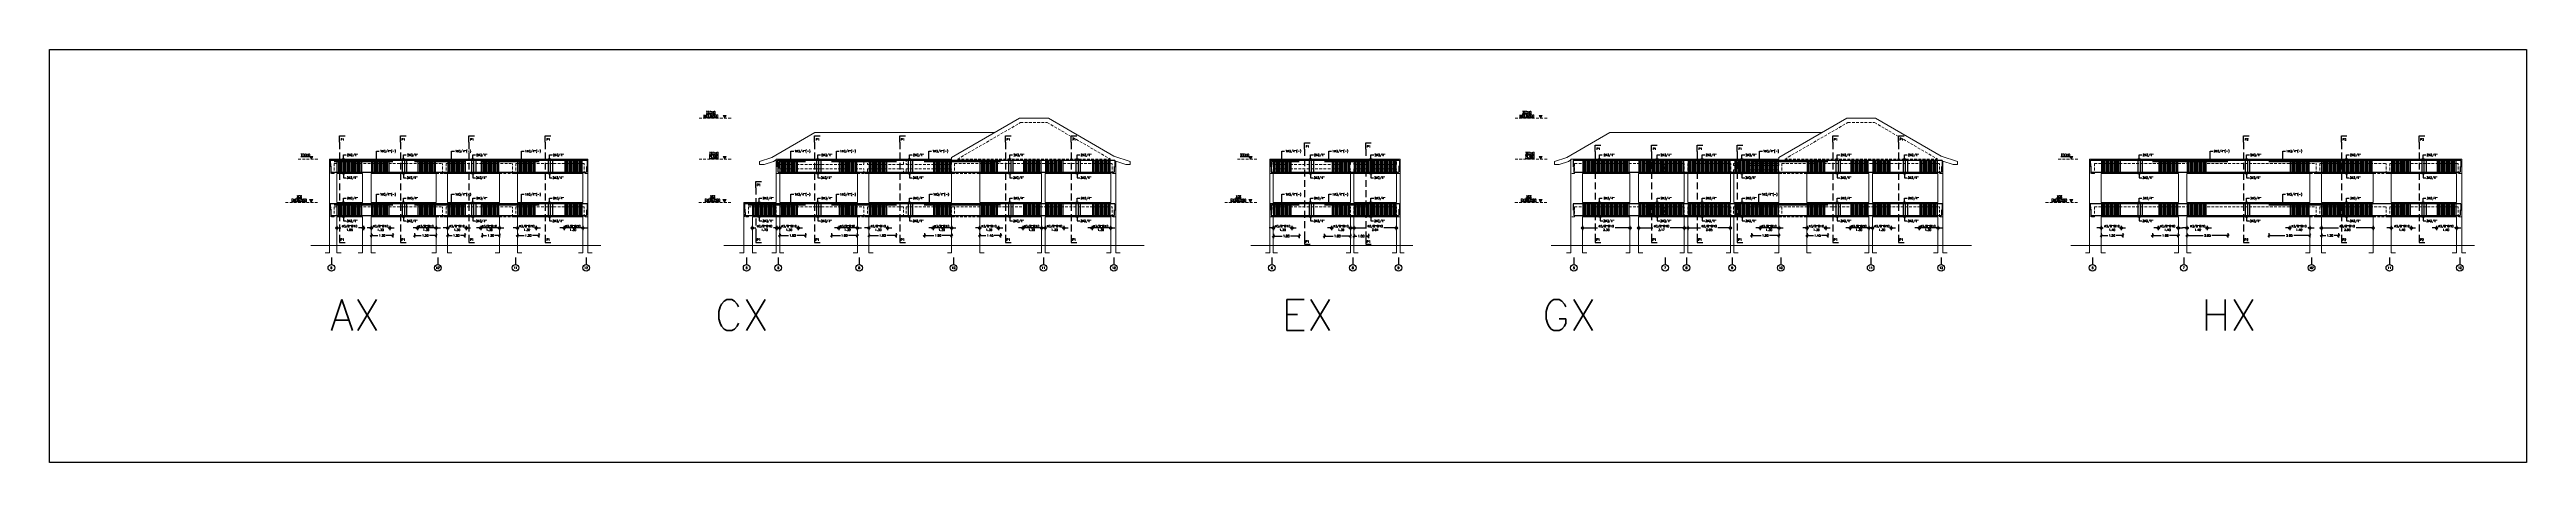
# Model space of a CAD drawing. Header units: metres. Extents: x -44 to 358, y -246 to 48.
# Drawn here: x -5.1 to 167, y -168.6 to -140 of the extents above; entities that cross this region are included whole.
import ezdxf

# ---------------------------------------------------------------- set-up
doc = ezdxf.new("R2010")
doc.units = ezdxf.units.M
doc.header["$LTSCALE"] = 0.3
doc.header["$PDMODE"] = 3
for name, pattern in [('CONTINUA', [0]), ('HIDDEN', [9.525, 6.35, -3.175]), ('HIDDEN2', [4.7625, 3.175, -1.5875])]:
    doc.linetypes.add(name, pattern=pattern)
for name, color, linetype in [('001-ACERO', 5, 'Continuous'), ('001-DIMLOSA', 4, 'Continuous'), ('001-DIMTEXTO', 4, 'Continuous'), ('001-EJES', 4, 'Continuous'), ('002-SECCION', 1, 'CONTINUA'), ('ACERO', 5, 'Continuous'), ('DIMPORTICO', 4, 'Continuous'), ('DIMTEXTO', 4, 'Continuous'), ('SECCION', 1, 'Continuous'), ('TEXTO1', 1, 'Continuous'), ('VIGA-LOSA', 1, 'Continuous')]:
    doc.layers.add(name, color=color, linetype=linetype)
doc.layers.add('Losa', color=8, linetype='HIDDEN', lineweight=18)
doc.styles.add('SIMPLEX', font='simplex_.ttf', dxfattribs={"height": 0.2})
doc.styles.add('SMPLEX', font='simplex.shx')
doc.dimstyles.new('BDIM-75', dxfattribs={"dimscale": 0.75, "dimtxt": 0.2, "dimasz": 0.2, "dimexe": 0.2, "dimexo": 0.2, "dimgap": 0.1, "dimtad": 0, "dimtih": 1, "dimtoh": 1, "dimzin": 0, "dimdsep": 46, "dimtxsty": 'SIMPLEX', "dimblk": 'OBLIQUE', "dimcen": 0.2, "dimdle": 0.2, "dimclrd": 4, "dimclre": 4, "dimclrt": 256, "dimadec": 0, "dimazin": 0, "dimtfac": 1, "dimtofl": 0, "dimtmove": 1, "dimatfit": 3, "dimldrblk": 'OPEN30', "dimfxl": 0.15, "dimtfill": 1, "dimtolj": 1, "dimtzin": 0, "dimlwd": -1, "dimlwe": -1, "dimarcsym": 0})
doc.dimstyles.new('DIM-75', dxfattribs={"dimscale": 0.75, "dimtxt": 0.2, "dimasz": 0.2, "dimexe": 0.2, "dimexo": 0.2, "dimgap": 0.1, "dimtad": 0, "dimtih": 1, "dimtoh": 1, "dimzin": 0, "dimdsep": 46, "dimtxsty": 'SMPLEX', "dimblk1": 'OBLIQUE', "dimblk2": 'OBLIQUE', "dimsah": 1, "dimcen": 0.2, "dimclrd": 4, "dimclre": 4, "dimclrt": 4, "dimadec": 0, "dimazin": 0, "dimtfac": 1, "dimtmove": 0, "dimatfit": 3, "dimldrblk": 'OBLIQUE', "dimfxl": 0.2, "dimfxlon": 1, "dimtfill": 1, "dimtolj": 1, "dimtzin": 0, "dimarcsym": 0})

# ---------------------------------------------------------------- blocks, each defined once
blk = doc.blocks.new('A$C2BC87D2B')
at = {"layer": '001-DIMTEXTO', "lineweight": 0}
h = blk.add_hatch(color=4, dxfattribs=at)
h.dxf.hatch_style = 1
h.paths.add_polyline_path([(0, 0), (0.11, 0.19), (-0.11, 0.19)])
at = {"layer": '001-DIMTEXTO', "color": 4, "lineweight": 0, "flags": 128}
blk.add_lwpolyline([(0, 0), (0.11, 0.19), (-0.11, 0.19)], close=True, dxfattribs=at)
blk = doc.blocks.new('_OBLIQUE')
at = {"color": 0, "linetype": 'ByBlock'}
blk.add_line((-0.5, -0.5), (0.5, 0.5), dxfattribs=at)
blk = doc.blocks.new('_Open30')
at = {"color": 0, "lineweight": -2}
for p, q in [((-1, 0.3), (0, 0)), ((0, 0), (-1, -0.3)), ((0, 0), (-1, 0))]:
    blk.add_line(p, q, dxfattribs=at)
blk = doc.blocks.new('*U858')
at = {"layer": '001-ACERO'}
blk.add_line((0, -0.43), (0, 0.43), dxfattribs=at)
blk = doc.blocks.new('*U859')
at = {"layer": 'VIGA-LOSA', "color": 0, "linetype": 'ByBlock', "lineweight": -2, "transparency": 16777216}
for p in [(0, 0), (0.1, 0), (0.2, 0), (0.3, 0), (0.4, 0), (0.5, 0), (0.6, 0), (0.7, 0), (0.8, 0), (0.9, 0), (1, 0), (1.1, 0), (1.2, 0), (1.3, 0), (1.4, 0), (1.5, 0), (1.6, 0)]:
    blk.add_blockref('*U858', p, dxfattribs=at)
blk = doc.blocks.new('_DotBlank')
at = {"color": 0, "linetype": 'ByBlock', "lineweight": -2}
blk.add_line((-0.5, 0), (-1, 0), dxfattribs=at)
blk.add_circle((0, 0), 0.5, dxfattribs=at)
blk = doc.blocks.new('_Origin')
at = {"color": 0, "linetype": 'ByBlock', "lineweight": -2}
blk.add_line((0, 0), (-1, 0), dxfattribs=at)
blk.add_circle((0, 0), 0.5, dxfattribs=at)
blk = doc.blocks.new('*D860')
at = {"layer": '001-DIMTEXTO', "color": 4, "lineweight": -2, "transparency": 16777216}
for p, q in [((43.76, -152.23), (43.76, -152.53)), ((43.91, -152.38), (44, -152.38)), ((45.31, -152.38), (45.23, -152.38)), ((45.46, -152.23), (45.46, -152.53))]:
    blk.add_line(p, q, dxfattribs=at)
at = {"layer": 'DEFPOINTS', "color": 0, "transparency": 16777216}
for p in [(43.76, -151.6), (45.46, -151.6), (45.46, -152.38)]:
    blk.add_point(p, dxfattribs=at)
at = {"layer": '001-DIMTEXTO', "color": 4, "lineweight": -2, "transparency": 16777216, "xscale": 0.15, "yscale": 0.15, "zscale": 0.15, "rotation": 180}
blk.add_blockref('_DotBlank', (43.76, -152.38), dxfattribs=at)
at = {"layer": '001-DIMTEXTO', "color": 4, "lineweight": -2, "transparency": 16777216, "xscale": 0.15, "yscale": 0.15, "zscale": 0.15}
blk.add_blockref('_Origin', (45.46, -152.38), dxfattribs=at)
at = {"layer": '001-DIMTEXTO', "color": 4, "transparency": 16777216, "insert": (44.61, -152.38), "char_height": 0.15, "attachment_point": 5, "style": 'SMPLEX'}
blk.add_mtext('\\A1;∅3/8"@10\\P1.70', dxfattribs=at)
blk = doc.blocks.new('*D861')
at = {"layer": '001-DIMTEXTO', "color": 4, "lineweight": -2, "transparency": 16777216}
for p, q in [((49.62, -152.38), (49.47, -152.38)), ((49.77, -152.23), (49.77, -152.53)), ((51.06, -152.38), (49.77, -152.38)), ((51.06, -152.23), (51.06, -152.53)), ((51.21, -152.38), (51.36, -152.38))]:
    blk.add_line(p, q, dxfattribs=at)
at = {"layer": 'DEFPOINTS', "color": 0, "transparency": 16777216}
for p in [(49.77, -151.6), (49.77, -152.38), (51.06, -151.6)]:
    blk.add_point(p, dxfattribs=at)
at = {"layer": '001-DIMTEXTO', "color": 4, "lineweight": -2, "transparency": 16777216, "xscale": 0.15, "yscale": 0.15, "zscale": 0.15}
blk.add_blockref('_Origin', (49.77, -152.38), dxfattribs=at)
at = {"layer": '001-DIMTEXTO', "color": 4, "lineweight": -2, "transparency": 16777216, "xscale": 0.15, "yscale": 0.15, "zscale": 0.15, "rotation": 180}
blk.add_blockref('_DotBlank', (51.06, -152.38), dxfattribs=at)
at = {"layer": '001-DIMTEXTO', "color": 4, "transparency": 16777216, "insert": (50.37, -152.38), "char_height": 0.15, "attachment_point": 5, "style": 'SMPLEX'}
blk.add_mtext('\\A1;∅3/8"@10\\P1.30', dxfattribs=at)
blk = doc.blocks.new('*U862')
at = {"layer": '001-ACERO'}
blk.add_line((0, -0.43), (0, 0.43), dxfattribs=at)
blk = doc.blocks.new('*U863')
at = {"layer": 'VIGA-LOSA', "color": 0, "linetype": 'ByBlock', "lineweight": -2, "transparency": 16777216}
for p in [(0, 0), (0.1, 0), (0.2, 0), (0.3, 0), (0.4, 0), (0.5, 0), (0.6, 0), (0.7, 0), (0.8, 0), (0.9, 0), (1, 0), (1.1, 0), (1.2, 0)]:
    blk.add_blockref('*U862', p, dxfattribs=at)
blk = doc.blocks.new('*U864')
at = {"layer": '001-ACERO'}
blk.add_line((0, -0.68), (0, 0.18), dxfattribs=at)
blk = doc.blocks.new('*U865')
at = {"layer": 'VIGA-LOSA', "color": 0, "linetype": 'ByBlock', "lineweight": -2, "transparency": 16777216}
for p in [(0, 0), (0.15, 0), (0.3, 0)]:
    blk.add_blockref('*U864', p, dxfattribs=at)
blk = doc.blocks.new('*U866')
at = {"layer": '001-ACERO'}
blk.add_line((0, -0.68), (0, 0.18), dxfattribs=at)
blk = doc.blocks.new('*U867')
at = {"layer": 'VIGA-LOSA', "color": 0, "linetype": 'ByBlock', "lineweight": -2, "transparency": 16777216}
for p in [(0, 0), (0.15, 0), (0.3, 0)]:
    blk.add_blockref('*U866', p, dxfattribs=at)
blk = doc.blocks.new('*U868')
at = {"layer": '001-ACERO'}
blk.add_line((0, -0.43), (0, 0.43), dxfattribs=at)
blk = doc.blocks.new('*U869')
at = {"layer": 'VIGA-LOSA', "color": 0, "linetype": 'ByBlock', "lineweight": -2, "transparency": 16777216}
for p in [(0, 0), (0.1, 0), (0.2, 0), (0.3, 0), (0.4, 0), (0.5, 0), (0.6, 0), (0.7, 0), (0.8, 0), (0.9, 0), (1, 0), (1.1, 0), (1.2, 0)]:
    blk.add_blockref('*U868', p, dxfattribs=at)
blk = doc.blocks.new('*D870')
at = {"layer": '001-DIMTEXTO', "color": 4, "lineweight": -2, "transparency": 16777216}
for p, q in [((51.71, -152.38), (51.56, -152.38)), ((51.86, -152.23), (51.86, -152.53)), ((51.86, -152.38), (51.9, -152.38)), ((53.16, -152.38), (53.12, -152.38)), ((53.16, -152.23), (53.16, -152.53)), ((53.31, -152.38), (53.46, -152.38))]:
    blk.add_line(p, q, dxfattribs=at)
at = {"layer": 'DEFPOINTS', "color": 0, "transparency": 16777216}
for p in [(51.86, -151.6), (53.16, -151.6), (53.16, -152.38)]:
    blk.add_point(p, dxfattribs=at)
at = {"layer": '001-DIMTEXTO', "color": 4, "lineweight": -2, "transparency": 16777216, "xscale": 0.15, "yscale": 0.15, "zscale": 0.15}
blk.add_blockref('_DotBlank', (51.86, -152.38), dxfattribs=at)
at = {"layer": '001-DIMTEXTO', "color": 4, "lineweight": -2, "transparency": 16777216, "xscale": 0.15, "yscale": 0.15, "zscale": 0.15, "rotation": 180}
blk.add_blockref('_Origin', (53.16, -152.38), dxfattribs=at)
at = {"layer": '001-DIMTEXTO', "color": 4, "transparency": 16777216, "insert": (52.51, -152.38), "char_height": 0.15, "attachment_point": 5, "style": 'SMPLEX'}
blk.add_mtext('\\A1;∅3/8"@10\\P1.30', dxfattribs=at)
blk = doc.blocks.new('*U933')
at = {"color": 8, "linetype": 'HIDDEN2', "ltscale": 0.5}
blk.add_line((0, 3.08), (0, -3.44), dxfattribs=at)
at = {"color": 6, "linetype": 'CONTINUA'}
for points in [[(0, 3.08), (0, 3.51), (0.39, 3.51)], [(0, -3.44), (0, -3.87), (0.39, -3.87)]]:
    blk.add_lwpolyline(points, dxfattribs=at)
at = {"color": 4, "style": 'SMPLEX'}
for tag, p in [('P##', (0.08, 3.19)), ('P#', (0.07, -3.76))]:
    blk.add_attdef(tag, p, '', height=0.15, dxfattribs=at)
blk = doc.blocks.new('*U1468')
at = {"layer": '001-ACERO'}
blk.add_line((0, -0.43), (0, 0.43), dxfattribs=at)
blk = doc.blocks.new('*U1469')
at = {"layer": 'VIGA-LOSA', "color": 0, "linetype": 'ByBlock', "lineweight": -2, "transparency": 16777216}
for p in [(0, 0), (0.1, 0), (0.2, 0), (0.3, 0), (0.4, 0), (0.5, 0), (0.6, 0), (0.7, 0), (0.8, 0), (0.9, 0), (1, 0), (1.1, 0), (1.2, 0)]:
    blk.add_blockref('*U1468', p, dxfattribs=at)
blk = doc.blocks.new('*D1470')
at = {"layer": '001-DIMTEXTO', "color": 4, "lineweight": -2, "transparency": 16777216}
for p, q in [((45.51, -152.38), (45.36, -152.38)), ((45.66, -152.23), (45.66, -152.53)), ((45.66, -152.38), (45.7, -152.38)), ((46.96, -152.38), (46.92, -152.38)), ((46.96, -152.23), (46.96, -152.53)), ((47.11, -152.38), (47.26, -152.38))]:
    blk.add_line(p, q, dxfattribs=at)
at = {"layer": 'DEFPOINTS', "color": 0, "transparency": 16777216}
for p in [(45.66, -151.6), (46.96, -151.6), (46.96, -152.38)]:
    blk.add_point(p, dxfattribs=at)
at = {"layer": '001-DIMTEXTO', "color": 4, "lineweight": -2, "transparency": 16777216, "xscale": 0.15, "yscale": 0.15, "zscale": 0.15}
blk.add_blockref('_DotBlank', (45.66, -152.38), dxfattribs=at)
at = {"layer": '001-DIMTEXTO', "color": 4, "lineweight": -2, "transparency": 16777216, "xscale": 0.15, "yscale": 0.15, "zscale": 0.15, "rotation": 180}
blk.add_blockref('_Origin', (46.96, -152.38), dxfattribs=at)
at = {"layer": '001-DIMTEXTO', "color": 4, "transparency": 16777216, "insert": (46.31, -152.38), "char_height": 0.15, "attachment_point": 5, "style": 'SMPLEX'}
blk.add_mtext('\\A1;∅3/8"@10\\P1.30', dxfattribs=at)
blk = doc.blocks.new('*D1473')
at = {"layer": '001-DIMTEXTO', "color": 4, "lineweight": -2, "transparency": 16777216}
for p, q in [((56.17, -152.38), (56.02, -152.38)), ((56.32, -152.23), (56.32, -152.53)), ((57.61, -152.38), (56.32, -152.38)), ((57.61, -152.23), (57.61, -152.53)), ((57.76, -152.38), (57.91, -152.38))]:
    blk.add_line(p, q, dxfattribs=at)
at = {"layer": 'DEFPOINTS', "color": 0, "transparency": 16777216}
for p in [(56.32, -151.6), (56.32, -152.38), (57.61, -151.6)]:
    blk.add_point(p, dxfattribs=at)
at = {"layer": '001-DIMTEXTO', "color": 4, "lineweight": -2, "transparency": 16777216, "xscale": 0.15, "yscale": 0.15, "zscale": 0.15}
blk.add_blockref('_Origin', (56.32, -152.38), dxfattribs=at)
at = {"layer": '001-DIMTEXTO', "color": 4, "lineweight": -2, "transparency": 16777216, "xscale": 0.15, "yscale": 0.15, "zscale": 0.15, "rotation": 180}
blk.add_blockref('_DotBlank', (57.61, -152.38), dxfattribs=at)
at = {"layer": '001-DIMTEXTO', "color": 4, "transparency": 16777216, "insert": (56.92, -152.38), "char_height": 0.15, "attachment_point": 5, "style": 'SMPLEX'}
blk.add_mtext('\\A1;∅3/8"@10\\P1.30', dxfattribs=at)
blk = doc.blocks.new('*U1471')
at = {"layer": '001-ACERO'}
blk.add_line((0, -0.43), (0, 0.43), dxfattribs=at)
blk = doc.blocks.new('*U1472')
at = {"layer": 'VIGA-LOSA', "color": 0, "linetype": 'ByBlock', "lineweight": -2, "transparency": 16777216}
for p in [(0, 0), (0.1, 0), (0.2, 0), (0.3, 0), (0.4, 0), (0.5, 0), (0.6, 0), (0.7, 0), (0.8, 0), (0.9, 0), (1, 0), (1.1, 0), (1.2, 0)]:
    blk.add_blockref('*U1471', p, dxfattribs=at)
blk = doc.blocks.new('*D1474')
at = {"layer": '001-DIMTEXTO', "color": 4, "lineweight": -2, "transparency": 16777216}
for p, q in [((45.66, -152.75), (45.66, -153.05)), ((45.66, -152.9), (46.28, -152.9)), ((47.46, -152.9), (46.85, -152.9)), ((47.46, -152.75), (47.46, -153.05))]:
    blk.add_line(p, q, dxfattribs=at)
at = {"layer": 'DEFPOINTS', "color": 0, "transparency": 16777216}
for p in [(45.66, -151.6), (47.46, -151.6)]:
    blk.add_point(p, dxfattribs=at)
at = {"layer": '001-DIMTEXTO', "color": 4, "lineweight": -2, "transparency": 16777216, "xscale": 0.15, "yscale": 0.15, "zscale": 0.15, "rotation": 180}
blk.add_blockref('_OBLIQUE', (45.66, -152.9), dxfattribs=at)
at = {"layer": '001-DIMTEXTO', "color": 4, "lineweight": -2, "transparency": 16777216, "xscale": 0.15, "yscale": 0.15, "zscale": 0.15}
blk.add_blockref('_OBLIQUE', (47.46, -152.9), dxfattribs=at)
at = {"layer": '001-DIMTEXTO', "color": 4, "transparency": 16777216, "insert": (46.56, -152.9), "char_height": 0.15, "attachment_point": 5, "style": 'SMPLEX', "bg_fill": 3, "box_fill_scale": 1.1, "bg_fill_color": 256, "bg_fill_true_color": 13158600, "bg_fill_transparency": 0}
blk.add_mtext('\\A1;1.80', dxfattribs=at)
at = {"layer": 'DEFPOINTS', "color": 0, "transparency": 16777216}
blk.add_point((47.46, -152.9), dxfattribs=at)
blk = doc.blocks.new('*D1475')
at = {"layer": '001-DIMTEXTO', "color": 4, "lineweight": -2, "transparency": 16777216}
for p, q in [((49.26, -152.75), (49.26, -153.05)), ((49.26, -152.9), (49.88, -152.9)), ((51.06, -152.9), (50.45, -152.9)), ((51.06, -152.75), (51.06, -153.05))]:
    blk.add_line(p, q, dxfattribs=at)
at = {"layer": 'DEFPOINTS', "color": 0, "transparency": 16777216}
for p in [(49.26, -151.6), (51.06, -151.6)]:
    blk.add_point(p, dxfattribs=at)
at = {"layer": '001-DIMTEXTO', "color": 4, "lineweight": -2, "transparency": 16777216, "xscale": 0.15, "yscale": 0.15, "zscale": 0.15, "rotation": 180}
blk.add_blockref('_OBLIQUE', (49.26, -152.9), dxfattribs=at)
at = {"layer": '001-DIMTEXTO', "color": 4, "lineweight": -2, "transparency": 16777216, "xscale": 0.15, "yscale": 0.15, "zscale": 0.15}
blk.add_blockref('_OBLIQUE', (51.06, -152.9), dxfattribs=at)
at = {"layer": '001-DIMTEXTO', "color": 4, "transparency": 16777216, "insert": (50.16, -152.9), "char_height": 0.15, "attachment_point": 5, "style": 'SMPLEX', "bg_fill": 3, "box_fill_scale": 1.1, "bg_fill_color": 256, "bg_fill_true_color": 13158600, "bg_fill_transparency": 0}
blk.add_mtext('\\A1;1.80', dxfattribs=at)
at = {"layer": 'DEFPOINTS', "color": 0, "transparency": 16777216}
blk.add_point((51.06, -152.9), dxfattribs=at)
blk = doc.blocks.new('*D1476')
at = {"layer": '001-DIMTEXTO', "color": 4, "lineweight": -2, "transparency": 16777216}
for p, q in [((55.72, -152.75), (55.72, -153.05)), ((55.72, -152.9), (56.38, -152.9)), ((57.61, -152.9), (56.96, -152.9)), ((57.61, -152.75), (57.61, -153.05))]:
    blk.add_line(p, q, dxfattribs=at)
at = {"layer": 'DEFPOINTS', "color": 0, "transparency": 16777216}
for p in [(55.72, -151.6), (57.61, -151.6)]:
    blk.add_point(p, dxfattribs=at)
at = {"layer": '001-DIMTEXTO', "color": 4, "lineweight": -2, "transparency": 16777216, "xscale": 0.15, "yscale": 0.15, "zscale": 0.15, "rotation": 180}
blk.add_blockref('_OBLIQUE', (55.72, -152.9), dxfattribs=at)
at = {"layer": '001-DIMTEXTO', "color": 4, "lineweight": -2, "transparency": 16777216, "xscale": 0.15, "yscale": 0.15, "zscale": 0.15}
blk.add_blockref('_OBLIQUE', (57.61, -152.9), dxfattribs=at)
at = {"layer": '001-DIMTEXTO', "color": 4, "transparency": 16777216, "insert": (56.67, -152.9), "char_height": 0.15, "attachment_point": 5, "style": 'SMPLEX', "bg_fill": 3, "box_fill_scale": 1.1, "bg_fill_color": 256, "bg_fill_true_color": 13158600, "bg_fill_transparency": 0}
blk.add_mtext('\\A1;1.90', dxfattribs=at)
at = {"layer": 'DEFPOINTS', "color": 0, "transparency": 16777216}
blk.add_point((57.61, -152.9), dxfattribs=at)
blk = doc.blocks.new('*D1477')
at = {"layer": '001-DIMTEXTO', "color": 4, "lineweight": -2, "transparency": 16777216}
for p, q in [((51.86, -152.75), (51.86, -153.05)), ((51.86, -152.9), (52.52, -152.9)), ((53.76, -152.9), (53.1, -152.9)), ((53.76, -152.75), (53.76, -153.05))]:
    blk.add_line(p, q, dxfattribs=at)
at = {"layer": 'DEFPOINTS', "color": 0, "transparency": 16777216}
for p in [(51.86, -151.6), (53.76, -151.6)]:
    blk.add_point(p, dxfattribs=at)
at = {"layer": '001-DIMTEXTO', "color": 4, "lineweight": -2, "transparency": 16777216, "xscale": 0.15, "yscale": 0.15, "zscale": 0.15, "rotation": 180}
blk.add_blockref('_OBLIQUE', (51.86, -152.9), dxfattribs=at)
at = {"layer": '001-DIMTEXTO', "color": 4, "lineweight": -2, "transparency": 16777216, "xscale": 0.15, "yscale": 0.15, "zscale": 0.15}
blk.add_blockref('_OBLIQUE', (53.76, -152.9), dxfattribs=at)
at = {"layer": '001-DIMTEXTO', "color": 4, "transparency": 16777216, "insert": (52.81, -152.9), "char_height": 0.15, "attachment_point": 5, "style": 'SMPLEX', "bg_fill": 3, "box_fill_scale": 1.1, "bg_fill_color": 256, "bg_fill_true_color": 13158600, "bg_fill_transparency": 0}
blk.add_mtext('\\A1;1.90', dxfattribs=at)
at = {"layer": 'DEFPOINTS', "color": 0, "transparency": 16777216}
blk.add_point((53.76, -152.9), dxfattribs=at)
blk = doc.blocks.new('*D1478')
at = {"layer": '001-DIMTEXTO', "color": 4, "lineweight": -2, "transparency": 16777216}
for p, q in [((59.56, -152.75), (59.56, -153.05)), ((59.56, -152.9), (60, -152.9)), ((61.02, -152.9), (60.58, -152.9)), ((61.02, -152.75), (61.02, -153.05))]:
    blk.add_line(p, q, dxfattribs=at)
at = {"layer": 'DEFPOINTS', "color": 0, "transparency": 16777216}
for p in [(59.56, -151.6), (61.02, -151.6)]:
    blk.add_point(p, dxfattribs=at)
at = {"layer": '001-DIMTEXTO', "color": 4, "lineweight": -2, "transparency": 16777216, "xscale": 0.15, "yscale": 0.15, "zscale": 0.15, "rotation": 180}
blk.add_blockref('_OBLIQUE', (59.56, -152.9), dxfattribs=at)
at = {"layer": '001-DIMTEXTO', "color": 4, "lineweight": -2, "transparency": 16777216, "xscale": 0.15, "yscale": 0.15, "zscale": 0.15}
blk.add_blockref('_OBLIQUE', (61.02, -152.9), dxfattribs=at)
at = {"layer": '001-DIMTEXTO', "color": 4, "transparency": 16777216, "insert": (60.29, -152.9), "char_height": 0.15, "attachment_point": 5, "style": 'SMPLEX', "bg_fill": 3, "box_fill_scale": 1.1, "bg_fill_color": 256, "bg_fill_true_color": 13158600, "bg_fill_transparency": 0}
blk.add_mtext('\\A1;1.45', dxfattribs=at)
at = {"layer": 'DEFPOINTS', "color": 0, "transparency": 16777216}
blk.add_point((61.02, -152.9), dxfattribs=at)
blk = doc.blocks.new('*U1479')
at = {"layer": '001-ACERO'}
blk.add_line((0, -0.43), (0, 0.43), dxfattribs=at)
blk = doc.blocks.new('*U1480')
at = {"layer": 'VIGA-LOSA', "color": 0, "linetype": 'ByBlock', "lineweight": -2, "transparency": 16777216}
for p in [(0, 0), (0.1, 0), (0.2, 0), (0.3, 0), (0.4, 0), (0.5, 0), (0.6, 0), (0.7, 0), (0.8, 0), (0.9, 0), (1, 0), (1.1, 0), (1.2, 0)]:
    blk.add_blockref('*U1479', p, dxfattribs=at)
blk = doc.blocks.new('*D1481')
at = {"layer": '001-DIMTEXTO', "color": 4, "lineweight": -2, "transparency": 16777216}
for p, q in [((59.41, -152.38), (59.26, -152.38)), ((59.56, -152.23), (59.56, -152.53)), ((59.56, -152.38), (59.6, -152.38)), ((60.86, -152.38), (60.82, -152.38)), ((60.86, -152.23), (60.86, -152.53)), ((61.01, -152.38), (61.16, -152.38))]:
    blk.add_line(p, q, dxfattribs=at)
at = {"layer": 'DEFPOINTS', "color": 0, "transparency": 16777216}
for p in [(59.56, -151.6), (60.86, -151.6), (60.86, -152.38)]:
    blk.add_point(p, dxfattribs=at)
at = {"layer": '001-DIMTEXTO', "color": 4, "lineweight": -2, "transparency": 16777216, "xscale": 0.15, "yscale": 0.15, "zscale": 0.15}
blk.add_blockref('_DotBlank', (59.56, -152.38), dxfattribs=at)
at = {"layer": '001-DIMTEXTO', "color": 4, "lineweight": -2, "transparency": 16777216, "xscale": 0.15, "yscale": 0.15, "zscale": 0.15, "rotation": 180}
blk.add_blockref('_Origin', (60.86, -152.38), dxfattribs=at)
at = {"layer": '001-DIMTEXTO', "color": 4, "transparency": 16777216, "insert": (60.21, -152.38), "char_height": 0.15, "attachment_point": 5, "style": 'SMPLEX'}
blk.add_mtext('\\A1;∅3/8"@10\\P1.30', dxfattribs=at)
blk = doc.blocks.new('*U1482')
at = {"layer": '001-ACERO'}
blk.add_line((0, -0.43), (0, 0.43), dxfattribs=at)
blk = doc.blocks.new('*U1483')
at = {"layer": 'VIGA-LOSA', "color": 0, "linetype": 'ByBlock', "lineweight": -2, "transparency": 16777216}
for p in [(0, 0), (0.1, 0), (0.2, 0), (0.3, 0), (0.4, 0), (0.5, 0), (0.6, 0), (0.7, 0), (0.8, 0), (0.9, 0), (1, 0), (1.1, 0), (1.2, 0)]:
    blk.add_blockref('*U1482', p, dxfattribs=at)
blk = doc.blocks.new('*D1484')
at = {"layer": '001-DIMTEXTO', "color": 4, "lineweight": -2, "transparency": 16777216}
for p, q in [((63.96, -152.38), (63.81, -152.38)), ((64.11, -152.23), (64.11, -152.53)), ((64.11, -152.38), (64.15, -152.38)), ((65.41, -152.38), (65.37, -152.38)), ((65.41, -152.23), (65.41, -152.53)), ((65.56, -152.38), (65.71, -152.38))]:
    blk.add_line(p, q, dxfattribs=at)
at = {"layer": 'DEFPOINTS', "color": 0, "transparency": 16777216}
for p in [(64.11, -151.6), (65.41, -151.6), (65.41, -152.38)]:
    blk.add_point(p, dxfattribs=at)
at = {"layer": '001-DIMTEXTO', "color": 4, "lineweight": -2, "transparency": 16777216, "xscale": 0.15, "yscale": 0.15, "zscale": 0.15}
blk.add_blockref('_DotBlank', (64.11, -152.38), dxfattribs=at)
at = {"layer": '001-DIMTEXTO', "color": 4, "lineweight": -2, "transparency": 16777216, "xscale": 0.15, "yscale": 0.15, "zscale": 0.15, "rotation": 180}
blk.add_blockref('_Origin', (65.41, -152.38), dxfattribs=at)
at = {"layer": '001-DIMTEXTO', "color": 4, "transparency": 16777216, "insert": (64.76, -152.38), "char_height": 0.15, "attachment_point": 5, "style": 'SMPLEX'}
blk.add_mtext('\\A1;∅3/8"@10\\P1.30', dxfattribs=at)
blk = doc.blocks.new('*D1487')
at = {"layer": '001-DIMTEXTO', "color": 4, "lineweight": -2, "transparency": 16777216}
for p, q in [((67.22, -152.38), (67.07, -152.38)), ((67.37, -152.23), (67.37, -152.53)), ((68.66, -152.38), (67.37, -152.38)), ((68.66, -152.23), (68.66, -152.53)), ((68.81, -152.38), (68.96, -152.38))]:
    blk.add_line(p, q, dxfattribs=at)
at = {"layer": 'DEFPOINTS', "color": 0, "transparency": 16777216}
for p in [(67.37, -151.6), (67.37, -152.38), (68.66, -151.6)]:
    blk.add_point(p, dxfattribs=at)
at = {"layer": '001-DIMTEXTO', "color": 4, "lineweight": -2, "transparency": 16777216, "xscale": 0.15, "yscale": 0.15, "zscale": 0.15}
blk.add_blockref('_Origin', (67.37, -152.38), dxfattribs=at)
at = {"layer": '001-DIMTEXTO', "color": 4, "lineweight": -2, "transparency": 16777216, "xscale": 0.15, "yscale": 0.15, "zscale": 0.15, "rotation": 180}
blk.add_blockref('_DotBlank', (68.66, -152.38), dxfattribs=at)
at = {"layer": '001-DIMTEXTO', "color": 4, "transparency": 16777216, "insert": (67.97, -152.38), "char_height": 0.15, "attachment_point": 5, "style": 'SMPLEX'}
blk.add_mtext('\\A1;∅3/8"@10\\P1.30', dxfattribs=at)
blk = doc.blocks.new('*U1485')
at = {"layer": '001-ACERO'}
blk.add_line((0, -0.43), (0, 0.43), dxfattribs=at)
blk = doc.blocks.new('*U1486')
at = {"layer": 'VIGA-LOSA', "color": 0, "linetype": 'ByBlock', "lineweight": -2, "transparency": 16777216}
for p in [(0, 0), (0.1, 0), (0.2, 0), (0.3, 0), (0.4, 0), (0.5, 0), (0.6, 0), (0.7, 0), (0.8, 0), (0.9, 0), (1, 0), (1.1, 0), (1.2, 0)]:
    blk.add_blockref('*U1485', p, dxfattribs=at)
blk = doc.blocks.new('*D1490')
at = {"layer": '001-DIMTEXTO', "color": 4, "lineweight": -2, "transparency": 16777216}
for p, q in [((62.42, -152.38), (62.27, -152.38)), ((62.57, -152.23), (62.57, -152.53)), ((63.86, -152.38), (62.57, -152.38)), ((63.86, -152.23), (63.86, -152.53)), ((64.01, -152.38), (64.16, -152.38))]:
    blk.add_line(p, q, dxfattribs=at)
at = {"layer": 'DEFPOINTS', "color": 0, "transparency": 16777216}
for p in [(62.57, -151.6), (62.57, -152.38), (63.86, -151.6)]:
    blk.add_point(p, dxfattribs=at)
at = {"layer": '001-DIMTEXTO', "color": 4, "lineweight": -2, "transparency": 16777216, "xscale": 0.15, "yscale": 0.15, "zscale": 0.15}
blk.add_blockref('_Origin', (62.57, -152.38), dxfattribs=at)
at = {"layer": '001-DIMTEXTO', "color": 4, "lineweight": -2, "transparency": 16777216, "xscale": 0.15, "yscale": 0.15, "zscale": 0.15, "rotation": 180}
blk.add_blockref('_DotBlank', (63.86, -152.38), dxfattribs=at)
at = {"layer": '001-DIMTEXTO', "color": 4, "transparency": 16777216, "insert": (63.17, -152.38), "char_height": 0.15, "attachment_point": 5, "style": 'SMPLEX'}
blk.add_mtext('\\A1;∅3/8"@10\\P1.30', dxfattribs=at)
blk = doc.blocks.new('*U1488')
at = {"layer": '001-ACERO'}
blk.add_line((0, -0.43), (0, 0.43), dxfattribs=at)
blk = doc.blocks.new('*U1489')
at = {"layer": 'VIGA-LOSA', "color": 0, "linetype": 'ByBlock', "lineweight": -2, "transparency": 16777216}
for p in [(0, 0), (0.1, 0), (0.2, 0), (0.3, 0), (0.4, 0), (0.5, 0), (0.6, 0), (0.7, 0), (0.8, 0), (0.9, 0), (1, 0), (1.1, 0), (1.2, 0)]:
    blk.add_blockref('*U1488', p, dxfattribs=at)
blk = doc.blocks.new('*U1491')
at = {"layer": '001-ACERO'}
blk.add_line((0, -0.68), (0, 0.18), dxfattribs=at)
blk = doc.blocks.new('*U1492')
at = {"layer": 'VIGA-LOSA', "color": 0, "linetype": 'ByBlock', "lineweight": -2, "transparency": 16777216}
for p in [(0, 0), (0.15, 0), (0.3, 0)]:
    blk.add_blockref('*U1491', p, dxfattribs=at)
blk = doc.blocks.new('*U1493')
at = {"layer": '001-ACERO'}
blk.add_line((0, -0.68), (0, 0.18), dxfattribs=at)
blk = doc.blocks.new('*U1494')
at = {"layer": 'VIGA-LOSA', "color": 0, "linetype": 'ByBlock', "lineweight": -2, "transparency": 16777216}
for p in [(0, 0), (0.15, 0), (0.3, 0)]:
    blk.add_blockref('*U1493', p, dxfattribs=at)
blk = doc.blocks.new('*U1511')
at = {"layer": '001-ACERO'}
blk.add_line((0, -0.43), (0, 0.43), dxfattribs=at)
blk = doc.blocks.new('*U1512')
at = {"layer": 'VIGA-LOSA', "color": 0, "linetype": 'ByBlock', "lineweight": -2, "transparency": 16777216}
for p in [(0, 0), (0.1, 0), (0.2, 0), (0.3, 0), (0.4, 0), (0.5, 0), (0.6, 0), (0.7, 0), (0.8, 0), (0.9, 0), (1, 0), (1.1, 0), (1.2, 0)]:
    blk.add_blockref('*U1511', p, dxfattribs=at)
blk = doc.blocks.new('*U1513')
at = {"layer": '001-ACERO'}
blk.add_line((0, -0.68), (0, 0.18), dxfattribs=at)
blk = doc.blocks.new('*U1514')
at = {"layer": 'VIGA-LOSA', "color": 0, "linetype": 'ByBlock', "lineweight": -2, "transparency": 16777216}
for p in [(0, 0), (0.15, 0), (0.3, 0)]:
    blk.add_blockref('*U1513', p, dxfattribs=at)
blk = doc.blocks.new('*U1515')
at = {"layer": '001-ACERO'}
blk.add_line((0, -0.68), (0, 0.18), dxfattribs=at)
blk = doc.blocks.new('*U1516')
at = {"layer": 'VIGA-LOSA', "color": 0, "linetype": 'ByBlock', "lineweight": -2, "transparency": 16777216}
for p in [(0, 0), (0.15, 0), (0.3, 0)]:
    blk.add_blockref('*U1515', p, dxfattribs=at)
blk = doc.blocks.new('*U1517')
at = {"layer": '001-ACERO'}
blk.add_line((0, -0.43), (0, 0.43), dxfattribs=at)
blk = doc.blocks.new('*U1518')
at = {"layer": 'VIGA-LOSA', "color": 0, "linetype": 'ByBlock', "lineweight": -2, "transparency": 16777216}
for p in [(0, 0), (0.1, 0), (0.2, 0), (0.3, 0), (0.4, 0), (0.5, 0), (0.6, 0), (0.7, 0), (0.8, 0), (0.9, 0), (1, 0), (1.1, 0), (1.2, 0)]:
    blk.add_blockref('*U1517', p, dxfattribs=at)
blk = doc.blocks.new('*U1507')
at = {"layer": '001-ACERO'}
blk.add_line((0, -0.43), (0, 0.43), dxfattribs=at)
blk = doc.blocks.new('*U1508')
at = {"layer": 'VIGA-LOSA', "color": 0, "linetype": 'ByBlock', "lineweight": -2, "transparency": 16777216}
for p in [(0, 0), (0.1, 0), (0.2, 0), (0.3, 0), (0.4, 0), (0.5, 0), (0.6, 0), (0.7, 0), (0.8, 0), (0.9, 0), (1, 0), (1.1, 0), (1.2, 0)]:
    blk.add_blockref('*U1507', p, dxfattribs=at)
blk = doc.blocks.new('*U1509')
at = {"layer": '001-ACERO'}
blk.add_line((0, -0.43), (0, 0.43), dxfattribs=at)
blk = doc.blocks.new('*U1510')
at = {"layer": 'VIGA-LOSA', "color": 0, "linetype": 'ByBlock', "lineweight": -2, "transparency": 16777216}
for p in [(0, 0), (0.1, 0), (0.2, 0), (0.3, 0), (0.4, 0), (0.5, 0), (0.6, 0), (0.7, 0), (0.8, 0), (0.9, 0), (1, 0), (1.1, 0), (1.2, 0)]:
    blk.add_blockref('*U1509', p, dxfattribs=at)
blk = doc.blocks.new('*U1502')
at = {"layer": '001-ACERO'}
blk.add_line((0, -0.43), (0, 0.43), dxfattribs=at)
blk = doc.blocks.new('*U1503')
at = {"layer": 'VIGA-LOSA', "color": 0, "linetype": 'ByBlock', "lineweight": -2, "transparency": 16777216}
for p in [(0, 0), (0.1, 0), (0.2, 0), (0.3, 0), (0.4, 0), (0.5, 0), (0.6, 0), (0.7, 0), (0.8, 0), (0.9, 0), (1, 0), (1.1, 0), (1.2, 0)]:
    blk.add_blockref('*U1502', p, dxfattribs=at)
blk = doc.blocks.new('*U1504')
at = {"layer": '001-ACERO'}
blk.add_line((0, -0.43), (0, 0.43), dxfattribs=at)
blk = doc.blocks.new('*U1505')
at = {"layer": 'VIGA-LOSA', "color": 0, "linetype": 'ByBlock', "lineweight": -2, "transparency": 16777216}
for p in [(0, 0), (0.1, 0), (0.2, 0), (0.3, 0), (0.4, 0), (0.5, 0), (0.6, 0), (0.7, 0), (0.8, 0), (0.9, 0), (1, 0), (1.1, 0), (1.2, 0)]:
    blk.add_blockref('*U1504', p, dxfattribs=at)
blk = doc.blocks.new('*U1506')
at = {"layer": '001-ACERO'}
blk.add_line((0, -0.43), (0, 0.43), dxfattribs=at)
blk = doc.blocks.new('*U1495')
at = {"layer": 'VIGA-LOSA', "color": 0, "linetype": 'ByBlock', "lineweight": -2, "transparency": 16777216}
for p in [(0, 0), (0.1, 0), (0.2, 0), (0.3, 0), (0.4, 0), (0.5, 0), (0.6, 0), (0.7, 0), (0.8, 0), (0.9, 0), (1, 0), (1.1, 0), (1.2, 0)]:
    blk.add_blockref('*U1506', p, dxfattribs=at)
blk = doc.blocks.new('*U1496')
at = {"layer": '001-ACERO'}
blk.add_line((0, -0.43), (0, 0.43), dxfattribs=at)
blk = doc.blocks.new('*U1497')
at = {"layer": 'VIGA-LOSA', "color": 0, "linetype": 'ByBlock', "lineweight": -2, "transparency": 16777216}
for p in [(0, 0), (0.1, 0), (0.2, 0), (0.3, 0), (0.4, 0), (0.5, 0), (0.6, 0), (0.7, 0), (0.8, 0), (0.9, 0), (1, 0), (1.1, 0), (1.2, 0)]:
    blk.add_blockref('*U1496', p, dxfattribs=at)
blk = doc.blocks.new('*U1498')
at = {"layer": '001-ACERO'}
blk.add_line((0, -0.68), (0, 0.18), dxfattribs=at)
blk = doc.blocks.new('*U1499')
at = {"layer": 'VIGA-LOSA', "color": 0, "linetype": 'ByBlock', "lineweight": -2, "transparency": 16777216}
for p in [(0, 0), (0.15, 0), (0.3, 0)]:
    blk.add_blockref('*U1498', p, dxfattribs=at)
blk = doc.blocks.new('*U1500')
at = {"layer": '001-ACERO'}
blk.add_line((0, -0.68), (0, 0.18), dxfattribs=at)
blk = doc.blocks.new('*U1501')
at = {"layer": 'VIGA-LOSA', "color": 0, "linetype": 'ByBlock', "lineweight": -2, "transparency": 16777216}
for p in [(0, 0), (0.15, 0), (0.3, 0)]:
    blk.add_blockref('*U1500', p, dxfattribs=at)
blk = doc.blocks.new('*U1520')
at = {"color": 8, "linetype": 'HIDDEN2', "ltscale": 0.5}
blk.add_line((0, -0.08), (0, -3.44), dxfattribs=at)
at = {"color": 6, "linetype": 'CONTINUA'}
for points in [[(0, -0.08), (0, 0.35), (0.39, 0.35)], [(0, -3.44), (0, -3.87), (0.39, -3.87)]]:
    blk.add_lwpolyline(points, dxfattribs=at)
at = {"color": 4, "style": 'SMPLEX'}
for tag, p in [('P##', (0.08, 0.03)), ('P#', (0.07, -3.76))]:
    blk.add_attdef(tag, p, '', height=0.15, dxfattribs=at)
blk = doc.blocks.new('*U1551')
at = {"layer": '001-ACERO'}
blk.add_line((0, -0.43), (0, 0.43), dxfattribs=at)
blk = doc.blocks.new('*U1552')
at = {"layer": 'VIGA-LOSA', "color": 0, "linetype": 'ByBlock', "lineweight": -2, "transparency": 16777216}
for p in [(0, 0), (0.1, 0), (0.2, 0), (0.3, 0), (0.4, 0), (0.5, 0), (0.6, 0), (0.7, 0), (0.8, 0), (0.9, 0), (1, 0), (1.1, 0), (1.2, 0), (1.3, 0), (1.4, 0), (1.5, 0), (1.6, 0), (1.7, 0)]:
    blk.add_blockref('*U1551', p, dxfattribs=at)
blk = doc.blocks.new('*D1559')
at = {"layer": '001-DIMTEXTO', "color": 4, "lineweight": -2, "transparency": 16777216}
for p, q in [((14.89, -152.23), (14.89, -152.53)), ((15.04, -152.38), (15.17, -152.38)), ((16.59, -152.38), (16.39, -152.38)), ((16.74, -152.23), (16.74, -152.53))]:
    blk.add_line(p, q, dxfattribs=at)
at = {"layer": 'DEFPOINTS', "color": 0, "transparency": 16777216}
for p in [(14.89, -151.6), (16.74, -151.6), (16.74, -152.38)]:
    blk.add_point(p, dxfattribs=at)
at = {"layer": '001-DIMTEXTO', "color": 4, "lineweight": -2, "transparency": 16777216, "xscale": 0.15, "yscale": 0.15, "zscale": 0.15, "rotation": 180}
blk.add_blockref('_DotBlank', (14.89, -152.38), dxfattribs=at)
at = {"layer": '001-DIMTEXTO', "color": 4, "lineweight": -2, "transparency": 16777216, "xscale": 0.15, "yscale": 0.15, "zscale": 0.15}
blk.add_blockref('_Origin', (16.74, -152.38), dxfattribs=at)
at = {"layer": '001-DIMTEXTO', "color": 4, "transparency": 16777216, "insert": (15.78, -152.38), "char_height": 0.15, "attachment_point": 5, "style": 'SMPLEX'}
blk.add_mtext('\\A1;∅3/8"@10\\P1.85', dxfattribs=at)
blk = doc.blocks.new('*D1560')
at = {"layer": '001-DIMTEXTO', "color": 4, "lineweight": -2, "transparency": 16777216}
for p, q in [((20.34, -152.38), (20.19, -152.38)), ((20.49, -152.23), (20.49, -152.53)), ((21.79, -152.38), (20.49, -152.38)), ((21.79, -152.23), (21.79, -152.53)), ((21.94, -152.38), (22.09, -152.38))]:
    blk.add_line(p, q, dxfattribs=at)
at = {"layer": 'DEFPOINTS', "color": 0, "transparency": 16777216}
for p in [(20.49, -151.6), (20.49, -152.38), (21.79, -151.6)]:
    blk.add_point(p, dxfattribs=at)
at = {"layer": '001-DIMTEXTO', "color": 4, "lineweight": -2, "transparency": 16777216, "xscale": 0.15, "yscale": 0.15, "zscale": 0.15}
blk.add_blockref('_Origin', (20.49, -152.38), dxfattribs=at)
at = {"layer": '001-DIMTEXTO', "color": 4, "lineweight": -2, "transparency": 16777216, "xscale": 0.15, "yscale": 0.15, "zscale": 0.15, "rotation": 180}
blk.add_blockref('_DotBlank', (21.79, -152.38), dxfattribs=at)
at = {"layer": '001-DIMTEXTO', "color": 4, "transparency": 16777216, "insert": (21.09, -152.38), "char_height": 0.15, "attachment_point": 5, "style": 'SMPLEX'}
blk.add_mtext('\\A1;∅3/8"@10\\P1.30', dxfattribs=at)
blk = doc.blocks.new('*U1544')
at = {"layer": '001-ACERO'}
blk.add_line((0, -0.43), (0, 0.43), dxfattribs=at)
blk = doc.blocks.new('*U1545')
at = {"layer": 'VIGA-LOSA', "color": 0, "linetype": 'ByBlock', "lineweight": -2, "transparency": 16777216}
for p in [(0, 0), (0.1, 0), (0.2, 0), (0.3, 0), (0.4, 0), (0.5, 0), (0.6, 0), (0.7, 0), (0.8, 0), (0.9, 0), (1, 0), (1.1, 0), (1.2, 0)]:
    blk.add_blockref('*U1544', p, dxfattribs=at)
blk = doc.blocks.new('*U1546')
at = {"layer": '001-ACERO'}
blk.add_line((0, -0.68), (0, 0.18), dxfattribs=at)
blk = doc.blocks.new('*U1547')
at = {"layer": 'VIGA-LOSA', "color": 0, "linetype": 'ByBlock', "lineweight": -2, "transparency": 16777216}
for p in [(0, 0), (0.15, 0), (0.3, 0)]:
    blk.add_blockref('*U1546', p, dxfattribs=at)
blk = doc.blocks.new('*U1549')
at = {"layer": '001-ACERO'}
blk.add_line((0, -0.43), (0, 0.43), dxfattribs=at)
blk = doc.blocks.new('*U1550')
at = {"layer": 'VIGA-LOSA', "color": 0, "linetype": 'ByBlock', "lineweight": -2, "transparency": 16777216}
for p in [(0, 0), (0.1, 0), (0.2, 0), (0.3, 0), (0.4, 0), (0.5, 0), (0.6, 0), (0.7, 0), (0.8, 0), (0.9, 0), (1, 0), (1.1, 0), (1.2, 0)]:
    blk.add_blockref('*U1549', p, dxfattribs=at)
blk = doc.blocks.new('*D1558')
at = {"layer": '001-DIMTEXTO', "color": 4, "lineweight": -2, "transparency": 16777216}
for p, q in [((22.44, -152.38), (22.29, -152.38)), ((22.59, -152.23), (22.59, -152.53)), ((22.59, -152.38), (22.63, -152.38)), ((23.89, -152.38), (23.85, -152.38)), ((23.89, -152.23), (23.89, -152.53)), ((24.04, -152.38), (24.19, -152.38))]:
    blk.add_line(p, q, dxfattribs=at)
at = {"layer": 'DEFPOINTS', "color": 0, "transparency": 16777216}
for p in [(22.59, -151.6), (23.89, -151.6), (23.89, -152.38)]:
    blk.add_point(p, dxfattribs=at)
at = {"layer": '001-DIMTEXTO', "color": 4, "lineweight": -2, "transparency": 16777216, "xscale": 0.15, "yscale": 0.15, "zscale": 0.15}
blk.add_blockref('_DotBlank', (22.59, -152.38), dxfattribs=at)
at = {"layer": '001-DIMTEXTO', "color": 4, "lineweight": -2, "transparency": 16777216, "xscale": 0.15, "yscale": 0.15, "zscale": 0.15, "rotation": 180}
blk.add_blockref('_Origin', (23.89, -152.38), dxfattribs=at)
at = {"layer": '001-DIMTEXTO', "color": 4, "transparency": 16777216, "insert": (23.24, -152.38), "char_height": 0.15, "attachment_point": 5, "style": 'SMPLEX'}
blk.add_mtext('\\A1;∅3/8"@10\\P1.30', dxfattribs=at)
blk = doc.blocks.new('*U1541')
at = {"layer": '001-ACERO'}
blk.add_line((0, -0.43), (0, 0.43), dxfattribs=at)
blk = doc.blocks.new('*U1542')
at = {"layer": 'VIGA-LOSA', "color": 0, "linetype": 'ByBlock', "lineweight": -2, "transparency": 16777216}
for p in [(0, 0), (0.1, 0), (0.2, 0), (0.3, 0), (0.4, 0), (0.5, 0), (0.6, 0), (0.7, 0), (0.8, 0), (0.9, 0), (1, 0), (1.1, 0), (1.2, 0)]:
    blk.add_blockref('*U1541', p, dxfattribs=at)
blk = doc.blocks.new('*D1557')
at = {"layer": '001-DIMTEXTO', "color": 4, "lineweight": -2, "transparency": 16777216}
for p, q in [((17.14, -152.38), (16.99, -152.38)), ((17.29, -152.23), (17.29, -152.53)), ((17.29, -152.38), (17.32, -152.38)), ((18.58, -152.38), (18.55, -152.38)), ((18.58, -152.23), (18.58, -152.53)), ((18.73, -152.38), (18.88, -152.38))]:
    blk.add_line(p, q, dxfattribs=at)
at = {"layer": 'DEFPOINTS', "color": 0, "transparency": 16777216}
for p in [(17.29, -151.6), (18.58, -151.6), (18.58, -152.38)]:
    blk.add_point(p, dxfattribs=at)
at = {"layer": '001-DIMTEXTO', "color": 4, "lineweight": -2, "transparency": 16777216, "xscale": 0.15, "yscale": 0.15, "zscale": 0.15}
blk.add_blockref('_DotBlank', (17.29, -152.38), dxfattribs=at)
at = {"layer": '001-DIMTEXTO', "color": 4, "lineweight": -2, "transparency": 16777216, "xscale": 0.15, "yscale": 0.15, "zscale": 0.15, "rotation": 180}
blk.add_blockref('_Origin', (18.58, -152.38), dxfattribs=at)
at = {"layer": '001-DIMTEXTO', "color": 4, "transparency": 16777216, "insert": (17.93, -152.38), "char_height": 0.15, "attachment_point": 5, "style": 'SMPLEX'}
blk.add_mtext('\\A1;∅3/8"@10\\P1.30', dxfattribs=at)
blk = doc.blocks.new('*D1556')
at = {"layer": '001-DIMTEXTO', "color": 4, "lineweight": -2, "transparency": 16777216}
for p, q in [((17.29, -152.75), (17.29, -153.05)), ((17.29, -152.9), (17.75, -152.9)), ((18.79, -152.9), (18.33, -152.9)), ((18.79, -152.75), (18.79, -153.05))]:
    blk.add_line(p, q, dxfattribs=at)
at = {"layer": 'DEFPOINTS', "color": 0, "transparency": 16777216}
for p in [(17.29, -151.6), (18.79, -151.6)]:
    blk.add_point(p, dxfattribs=at)
at = {"layer": '001-DIMTEXTO', "color": 4, "lineweight": -2, "transparency": 16777216, "xscale": 0.15, "yscale": 0.15, "zscale": 0.15, "rotation": 180}
blk.add_blockref('_OBLIQUE', (17.29, -152.9), dxfattribs=at)
at = {"layer": '001-DIMTEXTO', "color": 4, "lineweight": -2, "transparency": 16777216, "xscale": 0.15, "yscale": 0.15, "zscale": 0.15}
blk.add_blockref('_OBLIQUE', (18.79, -152.9), dxfattribs=at)
at = {"layer": '001-DIMTEXTO', "color": 4, "transparency": 16777216, "insert": (18.04, -152.9), "char_height": 0.15, "attachment_point": 5, "style": 'SMPLEX', "bg_fill": 3, "box_fill_scale": 1.1, "bg_fill_color": 256, "bg_fill_true_color": 13158600, "bg_fill_transparency": 0}
blk.add_mtext('\\A1;1.50', dxfattribs=at)
at = {"layer": 'DEFPOINTS', "color": 0, "transparency": 16777216}
blk.add_point((18.79, -152.9), dxfattribs=at)
blk = doc.blocks.new('*D1554')
at = {"layer": '001-DIMTEXTO', "color": 4, "lineweight": -2, "transparency": 16777216}
for p, q in [((20.29, -152.75), (20.29, -153.05)), ((20.29, -152.9), (20.75, -152.9)), ((21.79, -152.9), (21.33, -152.9)), ((21.79, -152.75), (21.79, -153.05))]:
    blk.add_line(p, q, dxfattribs=at)
at = {"layer": 'DEFPOINTS', "color": 0, "transparency": 16777216}
for p in [(20.29, -151.6), (21.79, -151.6)]:
    blk.add_point(p, dxfattribs=at)
at = {"layer": '001-DIMTEXTO', "color": 4, "lineweight": -2, "transparency": 16777216, "xscale": 0.15, "yscale": 0.15, "zscale": 0.15, "rotation": 180}
blk.add_blockref('_OBLIQUE', (20.29, -152.9), dxfattribs=at)
at = {"layer": '001-DIMTEXTO', "color": 4, "lineweight": -2, "transparency": 16777216, "xscale": 0.15, "yscale": 0.15, "zscale": 0.15}
blk.add_blockref('_OBLIQUE', (21.79, -152.9), dxfattribs=at)
at = {"layer": '001-DIMTEXTO', "color": 4, "transparency": 16777216, "insert": (21.04, -152.9), "char_height": 0.15, "attachment_point": 5, "style": 'SMPLEX', "bg_fill": 3, "box_fill_scale": 1.1, "bg_fill_color": 256, "bg_fill_true_color": 13158600, "bg_fill_transparency": 0}
blk.add_mtext('\\A1;1.50', dxfattribs=at)
at = {"layer": 'DEFPOINTS', "color": 0, "transparency": 16777216}
blk.add_point((21.79, -152.9), dxfattribs=at)
blk = doc.blocks.new('*D1555')
at = {"layer": '001-DIMTEXTO', "color": 4, "lineweight": -2, "transparency": 16777216}
for p, q in [((22.59, -152.75), (22.59, -153.05)), ((22.59, -152.9), (22.9, -152.9)), ((23.79, -152.9), (23.48, -152.9)), ((23.79, -152.75), (23.79, -153.05))]:
    blk.add_line(p, q, dxfattribs=at)
at = {"layer": 'DEFPOINTS', "color": 0, "transparency": 16777216}
for p in [(22.59, -151.6), (23.79, -151.6)]:
    blk.add_point(p, dxfattribs=at)
at = {"layer": '001-DIMTEXTO', "color": 4, "lineweight": -2, "transparency": 16777216, "xscale": 0.15, "yscale": 0.15, "zscale": 0.15, "rotation": 180}
blk.add_blockref('_OBLIQUE', (22.59, -152.9), dxfattribs=at)
at = {"layer": '001-DIMTEXTO', "color": 4, "lineweight": -2, "transparency": 16777216, "xscale": 0.15, "yscale": 0.15, "zscale": 0.15}
blk.add_blockref('_OBLIQUE', (23.79, -152.9), dxfattribs=at)
at = {"layer": '001-DIMTEXTO', "color": 4, "transparency": 16777216, "insert": (23.19, -152.9), "char_height": 0.15, "attachment_point": 5, "style": 'SMPLEX', "bg_fill": 3, "box_fill_scale": 1.1, "bg_fill_color": 256, "bg_fill_true_color": 13158600, "bg_fill_transparency": 0}
blk.add_mtext('\\A1;1.20', dxfattribs=at)
at = {"layer": 'DEFPOINTS', "color": 0, "transparency": 16777216}
blk.add_point((23.79, -152.9), dxfattribs=at)
blk = doc.blocks.new('*D1553')
at = {"layer": '001-DIMTEXTO', "color": 4, "lineweight": -2, "transparency": 16777216}
for p, q in [((30.54, -152.38), (30.39, -152.38)), ((30.69, -152.23), (30.69, -152.53)), ((31.99, -152.38), (30.69, -152.38)), ((31.99, -152.23), (31.99, -152.53)), ((32.14, -152.38), (32.29, -152.38))]:
    blk.add_line(p, q, dxfattribs=at)
at = {"layer": 'DEFPOINTS', "color": 0, "transparency": 16777216}
for p in [(30.69, -151.6), (30.69, -152.38), (31.99, -151.6)]:
    blk.add_point(p, dxfattribs=at)
at = {"layer": '001-DIMTEXTO', "color": 4, "lineweight": -2, "transparency": 16777216, "xscale": 0.15, "yscale": 0.15, "zscale": 0.15}
blk.add_blockref('_Origin', (30.69, -152.38), dxfattribs=at)
at = {"layer": '001-DIMTEXTO', "color": 4, "lineweight": -2, "transparency": 16777216, "xscale": 0.15, "yscale": 0.15, "zscale": 0.15, "rotation": 180}
blk.add_blockref('_DotBlank', (31.99, -152.38), dxfattribs=at)
at = {"layer": '001-DIMTEXTO', "color": 4, "transparency": 16777216, "insert": (31.29, -152.38), "char_height": 0.15, "attachment_point": 5, "style": 'SMPLEX'}
blk.add_mtext('\\A1;∅3/8"@10\\P1.30', dxfattribs=at)
blk = doc.blocks.new('*U1540')
at = {"layer": '001-ACERO'}
blk.add_line((0, -0.43), (0, 0.43), dxfattribs=at)
blk = doc.blocks.new('*U1525')
at = {"layer": 'VIGA-LOSA', "color": 0, "linetype": 'ByBlock', "lineweight": -2, "transparency": 16777216}
for p in [(0, 0), (0.1, 0), (0.2, 0), (0.3, 0), (0.4, 0), (0.5, 0), (0.6, 0), (0.7, 0), (0.8, 0), (0.9, 0), (1, 0), (1.1, 0), (1.2, 0)]:
    blk.add_blockref('*U1540', p, dxfattribs=at)
blk = doc.blocks.new('*U1536')
at = {"layer": '001-ACERO'}
blk.add_line((0, -0.68), (0, 0.18), dxfattribs=at)
blk = doc.blocks.new('*U1537')
at = {"layer": 'VIGA-LOSA', "color": 0, "linetype": 'ByBlock', "lineweight": -2, "transparency": 16777216}
for p in [(0, 0), (0.15, 0), (0.3, 0)]:
    blk.add_blockref('*U1536', p, dxfattribs=at)
blk = doc.blocks.new('*U1561')
at = {"layer": '001-ACERO'}
blk.add_line((0, -0.43), (0, 0.43), dxfattribs=at)
blk = doc.blocks.new('*U1562')
at = {"layer": 'VIGA-LOSA', "color": 0, "linetype": 'ByBlock', "lineweight": -2, "transparency": 16777216}
for p in [(0, 0), (0.1, 0), (0.2, 0), (0.3, 0), (0.4, 0), (0.5, 0), (0.6, 0), (0.7, 0), (0.8, 0), (0.9, 0), (1, 0), (1.1, 0), (1.2, 0)]:
    blk.add_blockref('*U1561', p, dxfattribs=at)
blk = doc.blocks.new('*D1563')
at = {"layer": '001-DIMTEXTO', "color": 4, "lineweight": -2, "transparency": 16777216}
for p, q in [((27.29, -152.38), (27.14, -152.38)), ((27.44, -152.23), (27.44, -152.53)), ((27.44, -152.38), (27.48, -152.38)), ((28.74, -152.38), (28.7, -152.38)), ((28.74, -152.23), (28.74, -152.53)), ((28.89, -152.38), (29.04, -152.38))]:
    blk.add_line(p, q, dxfattribs=at)
at = {"layer": 'DEFPOINTS', "color": 0, "transparency": 16777216}
for p in [(27.44, -151.6), (28.74, -151.6), (28.74, -152.38)]:
    blk.add_point(p, dxfattribs=at)
at = {"layer": '001-DIMTEXTO', "color": 4, "lineweight": -2, "transparency": 16777216, "xscale": 0.15, "yscale": 0.15, "zscale": 0.15}
blk.add_blockref('_DotBlank', (27.44, -152.38), dxfattribs=at)
at = {"layer": '001-DIMTEXTO', "color": 4, "lineweight": -2, "transparency": 16777216, "xscale": 0.15, "yscale": 0.15, "zscale": 0.15, "rotation": 180}
blk.add_blockref('_Origin', (28.74, -152.38), dxfattribs=at)
at = {"layer": '001-DIMTEXTO', "color": 4, "transparency": 16777216, "insert": (28.09, -152.38), "char_height": 0.15, "attachment_point": 5, "style": 'SMPLEX'}
blk.add_mtext('\\A1;∅3/8"@10\\P1.30', dxfattribs=at)
blk = doc.blocks.new('*D1564')
at = {"layer": '001-DIMTEXTO', "color": 4, "lineweight": -2, "transparency": 16777216}
for p, q in [((27.44, -152.75), (27.44, -153.05)), ((27.44, -152.9), (27.9, -152.9)), ((28.93, -152.9), (28.48, -152.9)), ((28.93, -152.75), (28.93, -153.05))]:
    blk.add_line(p, q, dxfattribs=at)
at = {"layer": 'DEFPOINTS', "color": 0, "transparency": 16777216}
for p in [(27.44, -151.6), (28.93, -151.6)]:
    blk.add_point(p, dxfattribs=at)
at = {"layer": '001-DIMTEXTO', "color": 4, "lineweight": -2, "transparency": 16777216, "xscale": 0.15, "yscale": 0.15, "zscale": 0.15, "rotation": 180}
blk.add_blockref('_OBLIQUE', (27.44, -152.9), dxfattribs=at)
at = {"layer": '001-DIMTEXTO', "color": 4, "lineweight": -2, "transparency": 16777216, "xscale": 0.15, "yscale": 0.15, "zscale": 0.15}
blk.add_blockref('_OBLIQUE', (28.93, -152.9), dxfattribs=at)
at = {"layer": '001-DIMTEXTO', "color": 4, "transparency": 16777216, "insert": (28.19, -152.9), "char_height": 0.15, "attachment_point": 5, "style": 'SMPLEX', "bg_fill": 3, "box_fill_scale": 1.1, "bg_fill_color": 256, "bg_fill_true_color": 13158600, "bg_fill_transparency": 0}
blk.add_mtext('\\A1;1.50', dxfattribs=at)
at = {"layer": 'DEFPOINTS', "color": 0, "transparency": 16777216}
blk.add_point((28.93, -152.9), dxfattribs=at)
blk = doc.blocks.new('*D1567')
at = {"layer": '001-DIMTEXTO', "color": 4, "lineweight": -2, "transparency": 16777216}
for p, q in [((24.74, -152.38), (24.59, -152.38)), ((24.89, -152.23), (24.89, -152.53)), ((26.19, -152.38), (24.89, -152.38)), ((26.19, -152.23), (26.19, -152.53)), ((26.34, -152.38), (26.49, -152.38))]:
    blk.add_line(p, q, dxfattribs=at)
at = {"layer": 'DEFPOINTS', "color": 0, "transparency": 16777216}
for p in [(24.89, -151.6), (24.89, -152.38), (26.19, -151.6)]:
    blk.add_point(p, dxfattribs=at)
at = {"layer": '001-DIMTEXTO', "color": 4, "lineweight": -2, "transparency": 16777216, "xscale": 0.15, "yscale": 0.15, "zscale": 0.15}
blk.add_blockref('_Origin', (24.89, -152.38), dxfattribs=at)
at = {"layer": '001-DIMTEXTO', "color": 4, "lineweight": -2, "transparency": 16777216, "xscale": 0.15, "yscale": 0.15, "zscale": 0.15, "rotation": 180}
blk.add_blockref('_DotBlank', (26.19, -152.38), dxfattribs=at)
at = {"layer": '001-DIMTEXTO', "color": 4, "transparency": 16777216, "insert": (25.49, -152.38), "char_height": 0.15, "attachment_point": 5, "style": 'SMPLEX'}
blk.add_mtext('\\A1;∅3/8"@10\\P1.30', dxfattribs=at)
blk = doc.blocks.new('*U1565')
at = {"layer": '001-ACERO'}
blk.add_line((0, -0.43), (0, 0.43), dxfattribs=at)
blk = doc.blocks.new('*U1566')
at = {"layer": 'VIGA-LOSA', "color": 0, "linetype": 'ByBlock', "lineweight": -2, "transparency": 16777216}
for p in [(0, 0), (0.1, 0), (0.2, 0), (0.3, 0), (0.4, 0), (0.5, 0), (0.6, 0), (0.7, 0), (0.8, 0), (0.9, 0), (1, 0), (1.1, 0), (1.2, 0)]:
    blk.add_blockref('*U1565', p, dxfattribs=at)
blk = doc.blocks.new('*D1568')
at = {"layer": '001-DIMTEXTO', "color": 4, "lineweight": -2, "transparency": 16777216}
for p, q in [((24.99, -152.75), (24.99, -153.05)), ((24.99, -152.9), (25.3, -152.9)), ((26.19, -152.9), (25.88, -152.9)), ((26.19, -152.75), (26.19, -153.05))]:
    blk.add_line(p, q, dxfattribs=at)
at = {"layer": 'DEFPOINTS', "color": 0, "transparency": 16777216}
for p in [(24.99, -151.6), (26.19, -151.6)]:
    blk.add_point(p, dxfattribs=at)
at = {"layer": '001-DIMTEXTO', "color": 4, "lineweight": -2, "transparency": 16777216, "xscale": 0.15, "yscale": 0.15, "zscale": 0.15, "rotation": 180}
blk.add_blockref('_OBLIQUE', (24.99, -152.9), dxfattribs=at)
at = {"layer": '001-DIMTEXTO', "color": 4, "lineweight": -2, "transparency": 16777216, "xscale": 0.15, "yscale": 0.15, "zscale": 0.15}
blk.add_blockref('_OBLIQUE', (26.19, -152.9), dxfattribs=at)
at = {"layer": '001-DIMTEXTO', "color": 4, "transparency": 16777216, "insert": (25.59, -152.9), "char_height": 0.15, "attachment_point": 5, "style": 'SMPLEX', "bg_fill": 3, "box_fill_scale": 1.1, "bg_fill_color": 256, "bg_fill_true_color": 13158600, "bg_fill_transparency": 0}
blk.add_mtext('\\A1;1.20', dxfattribs=at)
at = {"layer": 'DEFPOINTS', "color": 0, "transparency": 16777216}
blk.add_point((26.19, -152.9), dxfattribs=at)
blk = doc.blocks.new('*U1569')
at = {"layer": '001-ACERO'}
blk.add_line((0, -0.68), (0, 0.18), dxfattribs=at)
blk = doc.blocks.new('*U1570')
at = {"layer": 'VIGA-LOSA', "color": 0, "linetype": 'ByBlock', "lineweight": -2, "transparency": 16777216}
for p in [(0, 0), (0.15, 0), (0.3, 0)]:
    blk.add_blockref('*U1569', p, dxfattribs=at)
blk = doc.blocks.new('*U1587')
at = {"layer": '001-ACERO'}
blk.add_line((0, -0.43), (0, 0.43), dxfattribs=at)
blk = doc.blocks.new('*U1588')
at = {"layer": 'VIGA-LOSA', "color": 0, "linetype": 'ByBlock', "lineweight": -2, "transparency": 16777216}
for p in [(0, 0), (0.1, 0), (0.2, 0), (0.3, 0), (0.4, 0), (0.5, 0), (0.6, 0), (0.7, 0), (0.8, 0), (0.9, 0), (1, 0), (1.1, 0), (1.2, 0), (1.3, 0), (1.4, 0), (1.5, 0), (1.6, 0), (1.7, 0)]:
    blk.add_blockref('*U1587', p, dxfattribs=at)
blk = doc.blocks.new('*U1581')
at = {"layer": '001-ACERO'}
blk.add_line((0, -0.43), (0, 0.43), dxfattribs=at)
blk = doc.blocks.new('*U1582')
at = {"layer": 'VIGA-LOSA', "color": 0, "linetype": 'ByBlock', "lineweight": -2, "transparency": 16777216}
for p in [(0, 0), (0.1, 0), (0.2, 0), (0.3, 0), (0.4, 0), (0.5, 0), (0.6, 0), (0.7, 0), (0.8, 0), (0.9, 0), (1, 0), (1.1, 0), (1.2, 0)]:
    blk.add_blockref('*U1581', p, dxfattribs=at)
blk = doc.blocks.new('*U1583')
at = {"layer": '001-ACERO'}
blk.add_line((0, -0.68), (0, 0.18), dxfattribs=at)
blk = doc.blocks.new('*U1584')
at = {"layer": 'VIGA-LOSA', "color": 0, "linetype": 'ByBlock', "lineweight": -2, "transparency": 16777216}
for p in [(0, 0), (0.15, 0), (0.3, 0)]:
    blk.add_blockref('*U1583', p, dxfattribs=at)
blk = doc.blocks.new('*U1585')
at = {"layer": '001-ACERO'}
blk.add_line((0, -0.43), (0, 0.43), dxfattribs=at)
blk = doc.blocks.new('*U1586')
at = {"layer": 'VIGA-LOSA', "color": 0, "linetype": 'ByBlock', "lineweight": -2, "transparency": 16777216}
for p in [(0, 0), (0.1, 0), (0.2, 0), (0.3, 0), (0.4, 0), (0.5, 0), (0.6, 0), (0.7, 0), (0.8, 0), (0.9, 0), (1, 0), (1.1, 0), (1.2, 0)]:
    blk.add_blockref('*U1585', p, dxfattribs=at)
blk = doc.blocks.new('*U1579')
at = {"layer": '001-ACERO'}
blk.add_line((0, -0.43), (0, 0.43), dxfattribs=at)
blk = doc.blocks.new('*U1580')
at = {"layer": 'VIGA-LOSA', "color": 0, "linetype": 'ByBlock', "lineweight": -2, "transparency": 16777216}
for p in [(0, 0), (0.1, 0), (0.2, 0), (0.3, 0), (0.4, 0), (0.5, 0), (0.6, 0), (0.7, 0), (0.8, 0), (0.9, 0), (1, 0), (1.1, 0), (1.2, 0)]:
    blk.add_blockref('*U1579', p, dxfattribs=at)
blk = doc.blocks.new('*U1578')
at = {"layer": '001-ACERO'}
blk.add_line((0, -0.43), (0, 0.43), dxfattribs=at)
blk = doc.blocks.new('*U1571')
at = {"layer": 'VIGA-LOSA', "color": 0, "linetype": 'ByBlock', "lineweight": -2, "transparency": 16777216}
for p in [(0, 0), (0.1, 0), (0.2, 0), (0.3, 0), (0.4, 0), (0.5, 0), (0.6, 0), (0.7, 0), (0.8, 0), (0.9, 0), (1, 0), (1.1, 0), (1.2, 0)]:
    blk.add_blockref('*U1578', p, dxfattribs=at)
blk = doc.blocks.new('*U1589')
at = {"layer": '001-ACERO'}
blk.add_line((0, -0.68), (0, 0.18), dxfattribs=at)
blk = doc.blocks.new('*U1590')
at = {"layer": 'VIGA-LOSA', "color": 0, "linetype": 'ByBlock', "lineweight": -2, "transparency": 16777216}
for p in [(0, 0), (0.15, 0), (0.3, 0)]:
    blk.add_blockref('*U1589', p, dxfattribs=at)
blk = doc.blocks.new('*U1574')
at = {"layer": '001-ACERO'}
blk.add_line((0, -0.43), (0, 0.43), dxfattribs=at)
blk = doc.blocks.new('*U1575')
at = {"layer": 'VIGA-LOSA', "color": 0, "linetype": 'ByBlock', "lineweight": -2, "transparency": 16777216}
for p in [(0, 0), (0.1, 0), (0.2, 0), (0.3, 0), (0.4, 0), (0.5, 0), (0.6, 0), (0.7, 0), (0.8, 0), (0.9, 0), (1, 0), (1.1, 0), (1.2, 0)]:
    blk.add_blockref('*U1574', p, dxfattribs=at)
blk = doc.blocks.new('*U1576')
at = {"layer": '001-ACERO'}
blk.add_line((0, -0.43), (0, 0.43), dxfattribs=at)
blk = doc.blocks.new('*U1577')
at = {"layer": 'VIGA-LOSA', "color": 0, "linetype": 'ByBlock', "lineweight": -2, "transparency": 16777216}
for p in [(0, 0), (0.1, 0), (0.2, 0), (0.3, 0), (0.4, 0), (0.5, 0), (0.6, 0), (0.7, 0), (0.8, 0), (0.9, 0), (1, 0), (1.1, 0), (1.2, 0)]:
    blk.add_blockref('*U1576', p, dxfattribs=at)
blk = doc.blocks.new('*U1572')
at = {"layer": '001-ACERO'}
blk.add_line((0, -0.68), (0, 0.18), dxfattribs=at)
blk = doc.blocks.new('*U1573')
at = {"layer": 'VIGA-LOSA', "color": 0, "linetype": 'ByBlock', "lineweight": -2, "transparency": 16777216}
for p in [(0, 0), (0.15, 0), (0.3, 0)]:
    blk.add_blockref('*U1572', p, dxfattribs=at)
blk = doc.blocks.new('*U1591')
at = {"layer": '001-ACERO'}
blk.add_line((0, -0.43), (0, 0.43), dxfattribs=at)
blk = doc.blocks.new('*U1592')
at = {"layer": 'VIGA-LOSA', "color": 0, "linetype": 'ByBlock', "lineweight": -2, "transparency": 16777216}
for p in [(0, 0), (0.1, 0), (0.2, 0), (0.3, 0), (0.4, 0), (0.5, 0), (0.6, 0), (0.7, 0), (0.8, 0), (0.9, 0), (1, 0), (1.1, 0), (1.2, 0)]:
    blk.add_blockref('*U1591', p, dxfattribs=at)
blk = doc.blocks.new('*D1593')
at = {"layer": '001-DIMTEXTO', "color": 4, "lineweight": -2, "transparency": 16777216}
for p, q in [((79.82, -152.38), (79.67, -152.38)), ((79.97, -152.23), (79.97, -152.53)), ((79.97, -152.38), (80, -152.38)), ((81.26, -152.38), (81.23, -152.38)), ((81.26, -152.23), (81.26, -152.53)), ((81.41, -152.38), (81.56, -152.38))]:
    blk.add_line(p, q, dxfattribs=at)
at = {"layer": 'DEFPOINTS', "color": 0, "transparency": 16777216}
for p in [(79.97, -151.6), (81.26, -151.6), (81.26, -152.38)]:
    blk.add_point(p, dxfattribs=at)
at = {"layer": '001-DIMTEXTO', "color": 4, "lineweight": -2, "transparency": 16777216, "xscale": 0.15, "yscale": 0.15, "zscale": 0.15}
blk.add_blockref('_DotBlank', (79.97, -152.38), dxfattribs=at)
at = {"layer": '001-DIMTEXTO', "color": 4, "lineweight": -2, "transparency": 16777216, "xscale": 0.15, "yscale": 0.15, "zscale": 0.15, "rotation": 180}
blk.add_blockref('_Origin', (81.26, -152.38), dxfattribs=at)
at = {"layer": '001-DIMTEXTO', "color": 4, "transparency": 16777216, "insert": (80.61, -152.38), "char_height": 0.15, "attachment_point": 5, "style": 'SMPLEX'}
blk.add_mtext('\\A1;∅3/8"@10\\P1.30', dxfattribs=at)
blk = doc.blocks.new('*U1594')
at = {"layer": '001-ACERO'}
blk.add_line((0, -0.43), (0, 0.43), dxfattribs=at)
blk = doc.blocks.new('*U1595')
at = {"layer": 'VIGA-LOSA', "color": 0, "linetype": 'ByBlock', "lineweight": -2, "transparency": 16777216}
for p in [(0, 0), (0.1, 0), (0.2, 0), (0.3, 0), (0.4, 0), (0.5, 0), (0.6, 0), (0.7, 0), (0.8, 0), (0.9, 0), (1, 0), (1.1, 0), (1.2, 0)]:
    blk.add_blockref('*U1594', p, dxfattribs=at)
blk = doc.blocks.new('*D1596')
at = {"layer": '001-DIMTEXTO', "color": 4, "lineweight": -2, "transparency": 16777216}
for p, q in [((83.87, -152.38), (83.72, -152.38)), ((84.02, -152.23), (84.02, -152.53)), ((84.02, -152.38), (84.06, -152.38)), ((85.32, -152.38), (85.28, -152.38)), ((85.32, -152.23), (85.32, -152.53)), ((85.47, -152.38), (85.62, -152.38))]:
    blk.add_line(p, q, dxfattribs=at)
at = {"layer": 'DEFPOINTS', "color": 0, "transparency": 16777216}
for p in [(84.02, -151.6), (84.02, -152.38), (85.32, -151.6)]:
    blk.add_point(p, dxfattribs=at)
at = {"layer": '001-DIMTEXTO', "color": 4, "lineweight": -2, "transparency": 16777216, "xscale": 0.15, "yscale": 0.15, "zscale": 0.15}
blk.add_blockref('_Origin', (84.02, -152.38), dxfattribs=at)
at = {"layer": '001-DIMTEXTO', "color": 4, "lineweight": -2, "transparency": 16777216, "xscale": 0.15, "yscale": 0.15, "zscale": 0.15, "rotation": 180}
blk.add_blockref('_DotBlank', (85.32, -152.38), dxfattribs=at)
at = {"layer": '001-DIMTEXTO', "color": 4, "transparency": 16777216, "insert": (84.67, -152.38), "char_height": 0.15, "attachment_point": 5, "style": 'SMPLEX'}
blk.add_mtext('\\A1;∅3/8"@10\\P1.30', dxfattribs=at)
blk = doc.blocks.new('*U1597')
at = {"layer": '001-ACERO'}
blk.add_line((0, -0.43), (0, 0.43), dxfattribs=at)
blk = doc.blocks.new('*U1598')
at = {"layer": 'VIGA-LOSA', "color": 0, "linetype": 'ByBlock', "lineweight": -2, "transparency": 16777216}
for p in [(0, 0), (0.1, 0), (0.2, 0), (0.3, 0), (0.4, 0), (0.5, 0), (0.6, 0), (0.7, 0), (0.8, 0), (0.9, 0), (1, 0), (1.1, 0), (1.2, 0), (1.3, 0), (1.4, 0), (1.5, 0), (1.6, 0), (1.7, 0), (1.8, 0), (1.9, 0), (2, 0), (2.1, 0), (2.2, 0), (2.3, 0), (2.4, 0), (2.5, 0), (2.6, 0), (2.7, 0), (2.8, 0), (2.9, 0)]:
    blk.add_blockref('*U1597', p, dxfattribs=at)
blk = doc.blocks.new('*D1599')
at = {"layer": '001-DIMTEXTO', "color": 4, "lineweight": -2, "transparency": 16777216}
for p, q in [((85.57, -152.23), (85.57, -152.53)), ((85.72, -152.38), (86.43, -152.38)), ((88.36, -152.38), (87.65, -152.38)), ((88.51, -152.23), (88.51, -152.53))]:
    blk.add_line(p, q, dxfattribs=at)
at = {"layer": 'DEFPOINTS', "color": 0, "transparency": 16777216}
for p in [(85.57, -151.6), (88.51, -151.61), (88.51, -152.38)]:
    blk.add_point(p, dxfattribs=at)
at = {"layer": '001-DIMTEXTO', "color": 4, "lineweight": -2, "transparency": 16777216, "xscale": 0.15, "yscale": 0.15, "zscale": 0.15, "rotation": 180}
blk.add_blockref('_DotBlank', (85.57, -152.38), dxfattribs=at)
at = {"layer": '001-DIMTEXTO', "color": 4, "lineweight": -2, "transparency": 16777216, "xscale": 0.15, "yscale": 0.15, "zscale": 0.15}
blk.add_blockref('_Origin', (88.51, -152.38), dxfattribs=at)
at = {"layer": '001-DIMTEXTO', "color": 4, "transparency": 16777216, "insert": (87.04, -152.38), "char_height": 0.15, "attachment_point": 5, "style": 'SMPLEX'}
blk.add_mtext('\\A1;∅3/8"@10\\P2.94', dxfattribs=at)
blk = doc.blocks.new('*U1600')
at = {"layer": '001-ACERO'}
blk.add_line((0, -0.68), (0, 0.18), dxfattribs=at)
blk = doc.blocks.new('*U1601')
at = {"layer": 'VIGA-LOSA', "color": 0, "linetype": 'ByBlock', "lineweight": -2, "transparency": 16777216}
for p in [(0, 0), (0.15, 0), (0.3, 0)]:
    blk.add_blockref('*U1600', p, dxfattribs=at)
blk = doc.blocks.new('*U1602')
at = {"layer": '001-ACERO'}
blk.add_line((0, -0.43), (0, 0.43), dxfattribs=at)
blk = doc.blocks.new('*U1603')
at = {"layer": 'VIGA-LOSA', "color": 0, "linetype": 'ByBlock', "lineweight": -2, "transparency": 16777216}
for p in [(0, 0), (0.1, 0), (0.2, 0), (0.3, 0), (0.4, 0), (0.5, 0), (0.6, 0), (0.7, 0), (0.8, 0), (0.9, 0), (1, 0), (1.1, 0), (1.2, 0)]:
    blk.add_blockref('*U1602', p, dxfattribs=at)
blk = doc.blocks.new('*U1606')
at = {"layer": '001-ACERO'}
blk.add_line((0, -0.43), (0, 0.43), dxfattribs=at)
blk = doc.blocks.new('*U1607')
at = {"layer": 'VIGA-LOSA', "color": 0, "linetype": 'ByBlock', "lineweight": -2, "transparency": 16777216}
for p in [(0, 0), (0.1, 0), (0.2, 0), (0.3, 0), (0.4, 0), (0.5, 0), (0.6, 0), (0.7, 0), (0.8, 0), (0.9, 0), (1, 0), (1.1, 0), (1.2, 0)]:
    blk.add_blockref('*U1606', p, dxfattribs=at)
blk = doc.blocks.new('*U1608')
at = {"layer": '001-ACERO'}
blk.add_line((0, -0.43), (0, 0.43), dxfattribs=at)
blk = doc.blocks.new('*U1609')
at = {"layer": 'VIGA-LOSA', "color": 0, "linetype": 'ByBlock', "lineweight": -2, "transparency": 16777216}
for p in [(0, 0), (0.1, 0), (0.2, 0), (0.3, 0), (0.4, 0), (0.5, 0), (0.6, 0), (0.7, 0), (0.8, 0), (0.9, 0), (1, 0), (1.1, 0), (1.2, 0), (1.3, 0), (1.4, 0), (1.5, 0), (1.6, 0), (1.7, 0), (1.8, 0), (1.9, 0), (2, 0), (2.1, 0), (2.2, 0), (2.3, 0), (2.4, 0), (2.5, 0), (2.6, 0), (2.7, 0), (2.8, 0), (2.9, 0)]:
    blk.add_blockref('*U1608', p, dxfattribs=at)
blk = doc.blocks.new('*U1604')
at = {"layer": '001-ACERO'}
blk.add_line((0, -0.68), (0, 0.18), dxfattribs=at)
blk = doc.blocks.new('*U1605')
at = {"layer": 'VIGA-LOSA', "color": 0, "linetype": 'ByBlock', "lineweight": -2, "transparency": 16777216}
for p in [(0, 0), (0.15, 0), (0.3, 0)]:
    blk.add_blockref('*U1604', p, dxfattribs=at)
blk = doc.blocks.new('*D1610')
at = {"layer": '001-DIMTEXTO', "color": 4, "lineweight": -2, "transparency": 16777216}
for p, q in [((79.97, -152.79), (79.97, -153.09)), ((79.97, -152.94), (80.58, -152.94)), ((81.77, -152.94), (81.16, -152.94)), ((81.77, -152.79), (81.77, -153.09))]:
    blk.add_line(p, q, dxfattribs=at)
at = {"layer": 'DEFPOINTS', "color": 0, "transparency": 16777216}
for p in [(79.97, -151.6), (81.77, -151.6)]:
    blk.add_point(p, dxfattribs=at)
at = {"layer": '001-DIMTEXTO', "color": 4, "lineweight": -2, "transparency": 16777216, "xscale": 0.15, "yscale": 0.15, "zscale": 0.15, "rotation": 180}
blk.add_blockref('_OBLIQUE', (79.97, -152.94), dxfattribs=at)
at = {"layer": '001-DIMTEXTO', "color": 4, "lineweight": -2, "transparency": 16777216, "xscale": 0.15, "yscale": 0.15, "zscale": 0.15}
blk.add_blockref('_OBLIQUE', (81.77, -152.94), dxfattribs=at)
at = {"layer": '001-DIMTEXTO', "color": 4, "transparency": 16777216, "insert": (80.87, -152.94), "char_height": 0.15, "attachment_point": 5, "style": 'SMPLEX', "bg_fill": 3, "box_fill_scale": 1.1, "bg_fill_color": 256, "bg_fill_true_color": 13158600, "bg_fill_transparency": 0}
blk.add_mtext('\\A1;1.80', dxfattribs=at)
at = {"layer": 'DEFPOINTS', "color": 0, "transparency": 16777216}
blk.add_point((81.77, -152.94), dxfattribs=at)
blk = doc.blocks.new('*D1611')
at = {"layer": '001-DIMTEXTO', "color": 4, "lineweight": -2, "transparency": 16777216}
for p, q in [((83.51, -152.79), (83.51, -153.09)), ((83.51, -152.94), (84.13, -152.94)), ((85.32, -152.94), (84.71, -152.94)), ((85.32, -152.79), (85.32, -153.09))]:
    blk.add_line(p, q, dxfattribs=at)
at = {"layer": 'DEFPOINTS', "color": 0, "transparency": 16777216}
for p in [(83.51, -151.6), (85.32, -151.6)]:
    blk.add_point(p, dxfattribs=at)
at = {"layer": '001-DIMTEXTO', "color": 4, "lineweight": -2, "transparency": 16777216, "xscale": 0.15, "yscale": 0.15, "zscale": 0.15, "rotation": 180}
blk.add_blockref('_OBLIQUE', (83.51, -152.94), dxfattribs=at)
at = {"layer": '001-DIMTEXTO', "color": 4, "lineweight": -2, "transparency": 16777216, "xscale": 0.15, "yscale": 0.15, "zscale": 0.15}
blk.add_blockref('_OBLIQUE', (85.32, -152.94), dxfattribs=at)
at = {"layer": '001-DIMTEXTO', "color": 4, "transparency": 16777216, "insert": (84.42, -152.94), "char_height": 0.15, "attachment_point": 5, "style": 'SMPLEX', "bg_fill": 3, "box_fill_scale": 1.1, "bg_fill_color": 256, "bg_fill_true_color": 13158600, "bg_fill_transparency": 0}
blk.add_mtext('\\A1;1.80', dxfattribs=at)
at = {"layer": 'DEFPOINTS', "color": 0, "transparency": 16777216}
blk.add_point((85.32, -152.94), dxfattribs=at)
blk = doc.blocks.new('*D1612')
at = {"layer": '001-DIMTEXTO', "color": 4, "lineweight": -2, "transparency": 16777216}
for p, q in [((85.57, -152.79), (85.57, -153.09)), ((85.57, -152.94), (85.78, -152.94)), ((86.57, -152.94), (86.36, -152.94)), ((86.57, -152.79), (86.57, -153.09))]:
    blk.add_line(p, q, dxfattribs=at)
at = {"layer": 'DEFPOINTS', "color": 0, "transparency": 16777216}
for p in [(85.57, -151.6), (86.57, -151.6)]:
    blk.add_point(p, dxfattribs=at)
at = {"layer": '001-DIMTEXTO', "color": 4, "lineweight": -2, "transparency": 16777216, "xscale": 0.15, "yscale": 0.15, "zscale": 0.15, "rotation": 180}
blk.add_blockref('_OBLIQUE', (85.57, -152.94), dxfattribs=at)
at = {"layer": '001-DIMTEXTO', "color": 4, "lineweight": -2, "transparency": 16777216, "xscale": 0.15, "yscale": 0.15, "zscale": 0.15}
blk.add_blockref('_OBLIQUE', (86.57, -152.94), dxfattribs=at)
at = {"layer": '001-DIMTEXTO', "color": 4, "transparency": 16777216, "insert": (86.07, -152.94), "char_height": 0.15, "attachment_point": 5, "style": 'SMPLEX', "bg_fill": 3, "box_fill_scale": 1.1, "bg_fill_color": 256, "bg_fill_true_color": 13158600, "bg_fill_transparency": 0}
blk.add_mtext('\\A1;1.00', dxfattribs=at)
at = {"layer": 'DEFPOINTS', "color": 0, "transparency": 16777216}
blk.add_point((86.57, -152.94), dxfattribs=at)
blk = doc.blocks.new('*D1691')
at = {"layer": '001-DIMTEXTO', "color": 4, "lineweight": -2, "transparency": 16777216}
for p, q in [((105.35, -152.23), (105.35, -152.53)), ((105.5, -152.38), (106.33, -152.38)), ((108.37, -152.38), (107.55, -152.38)), ((108.52, -152.23), (108.52, -152.53))]:
    blk.add_line(p, q, dxfattribs=at)
at = {"layer": 'DEFPOINTS', "color": 0, "transparency": 16777216}
for p in [(105.35, -151.6), (105.35, -152.38), (108.52, -151.6)]:
    blk.add_point(p, dxfattribs=at)
at = {"layer": '001-DIMTEXTO', "color": 4, "lineweight": -2, "transparency": 16777216, "xscale": 0.15, "yscale": 0.15, "zscale": 0.15, "rotation": 180}
blk.add_blockref('_Origin', (105.35, -152.38), dxfattribs=at)
at = {"layer": '001-DIMTEXTO', "color": 4, "lineweight": -2, "transparency": 16777216, "xscale": 0.15, "yscale": 0.15, "zscale": 0.15}
blk.add_blockref('_DotBlank', (108.52, -152.38), dxfattribs=at)
at = {"layer": '001-DIMTEXTO', "color": 4, "transparency": 16777216, "insert": (106.94, -152.38), "char_height": 0.15, "attachment_point": 5, "style": 'SMPLEX'}
blk.add_mtext('\\A1;∅3/8"@10\\P3.17', dxfattribs=at)
blk = doc.blocks.new('*U1654')
at = {"layer": '001-ACERO'}
blk.add_line((0, -0.43), (0, 0.43), dxfattribs=at)
blk = doc.blocks.new('*U1655')
at = {"layer": 'VIGA-LOSA', "color": 0, "linetype": 'ByBlock', "lineweight": -2, "transparency": 16777216}
for p in [(0, 0), (0.1, 0), (0.2, 0), (0.3, 0), (0.4, 0), (0.5, 0), (0.6, 0), (0.7, 0), (0.8, 0), (0.9, 0), (1, 0), (1.1, 0), (1.2, 0), (1.3, 0), (1.4, 0), (1.5, 0), (1.6, 0), (1.7, 0), (1.8, 0), (1.9, 0), (2, 0), (2.1, 0), (2.2, 0), (2.3, 0), (2.4, 0), (2.5, 0), (2.6, 0), (2.7, 0), (2.8, 0), (2.9, 0), (3, 0), (3.1, 0)]:
    blk.add_blockref('*U1654', p, dxfattribs=at)
blk = doc.blocks.new('*U1670')
at = {"layer": '001-ACERO'}
blk.add_line((0, -0.43), (0, 0.43), dxfattribs=at)
blk = doc.blocks.new('*U1671')
at = {"layer": 'VIGA-LOSA', "color": 0, "linetype": 'ByBlock', "lineweight": -2, "transparency": 16777216}
for p in [(0, 0), (0.1, 0), (0.2, 0), (0.3, 0), (0.4, 0), (0.5, 0), (0.6, 0), (0.7, 0), (0.8, 0), (0.9, 0), (1, 0), (1.1, 0), (1.2, 0), (1.3, 0), (1.4, 0), (1.5, 0), (1.6, 0), (1.7, 0), (1.8, 0), (1.9, 0), (2, 0), (2.1, 0), (2.2, 0), (2.3, 0), (2.4, 0), (2.5, 0), (2.6, 0), (2.7, 0), (2.8, 0), (2.9, 0)]:
    blk.add_blockref('*U1670', p, dxfattribs=at)
blk = doc.blocks.new('*D1692')
at = {"layer": '001-DIMTEXTO', "color": 4, "lineweight": -2, "transparency": 16777216}
for p, q in [((108.77, -152.23), (108.77, -152.53)), ((108.92, -152.38), (109.64, -152.38)), ((111.57, -152.38), (110.86, -152.38)), ((111.72, -152.23), (111.72, -152.53))]:
    blk.add_line(p, q, dxfattribs=at)
at = {"layer": 'DEFPOINTS', "color": 0, "transparency": 16777216}
for p in [(108.77, -151.6), (111.72, -151.6), (111.72, -152.38)]:
    blk.add_point(p, dxfattribs=at)
at = {"layer": '001-DIMTEXTO', "color": 4, "lineweight": -2, "transparency": 16777216, "xscale": 0.15, "yscale": 0.15, "zscale": 0.15, "rotation": 180}
blk.add_blockref('_DotBlank', (108.77, -152.38), dxfattribs=at)
at = {"layer": '001-DIMTEXTO', "color": 4, "lineweight": -2, "transparency": 16777216, "xscale": 0.15, "yscale": 0.15, "zscale": 0.15}
blk.add_blockref('_Origin', (111.72, -152.38), dxfattribs=at)
at = {"layer": '001-DIMTEXTO', "color": 4, "transparency": 16777216, "insert": (110.25, -152.38), "char_height": 0.15, "attachment_point": 5, "style": 'SMPLEX'}
blk.add_mtext('\\A1;∅3/8"@10\\P2.95', dxfattribs=at)
blk = doc.blocks.new('*U1800')
at = {"color": 8, "linetype": 'HIDDEN2', "ltscale": 0.5}
blk.add_line((0, 2.43), (0, -3.44), dxfattribs=at)
at = {"color": 6, "linetype": 'CONTINUA'}
for points in [[(0, 2.43), (0, 2.86), (0.39, 2.86)], [(0, -3.44), (0, -3.87), (0.39, -3.87)]]:
    blk.add_lwpolyline(points, dxfattribs=at)
at = {"color": 4, "style": 'SMPLEX'}
for tag, p in [('P##', (0.08, 2.54)), ('P#', (0.07, -3.76))]:
    blk.add_attdef(tag, p, '', height=0.15, dxfattribs=at)
blk = doc.blocks.new('*D1693')
at = {"layer": '001-DIMTEXTO', "color": 4, "lineweight": -2, "transparency": 16777216}
for p, q in [((113.65, -152.38), (113.5, -152.38)), ((113.8, -152.23), (113.8, -152.53)), ((115.1, -152.38), (113.8, -152.38)), ((115.1, -152.23), (115.1, -152.53)), ((115.25, -152.38), (115.4, -152.38))]:
    blk.add_line(p, q, dxfattribs=at)
at = {"layer": 'DEFPOINTS', "color": 0, "transparency": 16777216}
for p in [(113.8, -151.6), (113.8, -152.38), (115.1, -151.6)]:
    blk.add_point(p, dxfattribs=at)
at = {"layer": '001-DIMTEXTO', "color": 4, "lineweight": -2, "transparency": 16777216, "xscale": 0.15, "yscale": 0.15, "zscale": 0.15}
blk.add_blockref('_Origin', (113.8, -152.38), dxfattribs=at)
at = {"layer": '001-DIMTEXTO', "color": 4, "lineweight": -2, "transparency": 16777216, "xscale": 0.15, "yscale": 0.15, "zscale": 0.15, "rotation": 180}
blk.add_blockref('_DotBlank', (115.1, -152.38), dxfattribs=at)
at = {"layer": '001-DIMTEXTO', "color": 4, "transparency": 16777216, "insert": (114.4, -152.38), "char_height": 0.15, "attachment_point": 5, "style": 'SMPLEX'}
blk.add_mtext('\\A1;∅3/8"@10\\P1.30', dxfattribs=at)
blk = doc.blocks.new('*U1652')
at = {"layer": '001-ACERO'}
blk.add_line((0, -0.43), (0, 0.43), dxfattribs=at)
blk = doc.blocks.new('*U1653')
at = {"layer": 'VIGA-LOSA', "color": 0, "linetype": 'ByBlock', "lineweight": -2, "transparency": 16777216}
for p in [(0, 0), (0.1, 0), (0.2, 0), (0.3, 0), (0.4, 0), (0.5, 0), (0.6, 0), (0.7, 0), (0.8, 0), (0.9, 0), (1, 0), (1.1, 0), (1.2, 0), (1.3, 0), (1.4, 0), (1.5, 0), (1.6, 0), (1.7, 0), (1.8, 0), (1.9, 0), (2, 0), (2.1, 0), (2.2, 0), (2.3, 0), (2.4, 0), (2.5, 0), (2.6, 0), (2.7, 0), (2.8, 0), (2.9, 0), (3, 0)]:
    blk.add_blockref('*U1652', p, dxfattribs=at)
blk = doc.blocks.new('*D1694')
at = {"layer": '001-DIMTEXTO', "color": 4, "lineweight": -2, "transparency": 16777216}
for p, q in [((113.2, -152.75), (113.2, -153.05)), ((113.2, -152.9), (113.86, -152.9)), ((115.1, -152.9), (114.44, -152.9)), ((115.1, -152.75), (115.1, -153.05))]:
    blk.add_line(p, q, dxfattribs=at)
at = {"layer": 'DEFPOINTS', "color": 0, "transparency": 16777216}
for p in [(113.2, -151.6), (115.1, -151.6)]:
    blk.add_point(p, dxfattribs=at)
at = {"layer": '001-DIMTEXTO', "color": 4, "lineweight": -2, "transparency": 16777216, "xscale": 0.15, "yscale": 0.15, "zscale": 0.15, "rotation": 180}
blk.add_blockref('_OBLIQUE', (113.2, -152.9), dxfattribs=at)
at = {"layer": '001-DIMTEXTO', "color": 4, "lineweight": -2, "transparency": 16777216, "xscale": 0.15, "yscale": 0.15, "zscale": 0.15}
blk.add_blockref('_OBLIQUE', (115.1, -152.9), dxfattribs=at)
at = {"layer": '001-DIMTEXTO', "color": 4, "transparency": 16777216, "insert": (114.15, -152.9), "char_height": 0.15, "attachment_point": 5, "style": 'SMPLEX', "bg_fill": 3, "box_fill_scale": 1.1, "bg_fill_color": 256, "bg_fill_true_color": 13158600, "bg_fill_transparency": 0}
blk.add_mtext('\\A1;1.90', dxfattribs=at)
at = {"layer": 'DEFPOINTS', "color": 0, "transparency": 16777216}
blk.add_point((115.1, -152.9), dxfattribs=at)
blk = doc.blocks.new('*D1695')
at = {"layer": '001-DIMTEXTO', "color": 4, "lineweight": -2, "transparency": 16777216}
for p, q in [((117.05, -152.75), (117.05, -153.05)), ((117.05, -152.9), (117.49, -152.9)), ((118.5, -152.9), (118.06, -152.9)), ((118.5, -152.75), (118.5, -153.05))]:
    blk.add_line(p, q, dxfattribs=at)
at = {"layer": 'DEFPOINTS', "color": 0, "transparency": 16777216}
for p in [(117.05, -151.6), (118.5, -151.6)]:
    blk.add_point(p, dxfattribs=at)
at = {"layer": '001-DIMTEXTO', "color": 4, "lineweight": -2, "transparency": 16777216, "xscale": 0.15, "yscale": 0.15, "zscale": 0.15, "rotation": 180}
blk.add_blockref('_OBLIQUE', (117.05, -152.9), dxfattribs=at)
at = {"layer": '001-DIMTEXTO', "color": 4, "lineweight": -2, "transparency": 16777216, "xscale": 0.15, "yscale": 0.15, "zscale": 0.15}
blk.add_blockref('_OBLIQUE', (118.5, -152.9), dxfattribs=at)
at = {"layer": '001-DIMTEXTO', "color": 4, "transparency": 16777216, "insert": (117.78, -152.9), "char_height": 0.15, "attachment_point": 5, "style": 'SMPLEX', "bg_fill": 3, "box_fill_scale": 1.1, "bg_fill_color": 256, "bg_fill_true_color": 13158600, "bg_fill_transparency": 0}
blk.add_mtext('\\A1;1.45', dxfattribs=at)
at = {"layer": 'DEFPOINTS', "color": 0, "transparency": 16777216}
blk.add_point((118.5, -152.9), dxfattribs=at)
blk = doc.blocks.new('*U1666')
at = {"layer": '001-ACERO'}
blk.add_line((0, -0.43), (0, 0.43), dxfattribs=at)
blk = doc.blocks.new('*U1667')
at = {"layer": 'VIGA-LOSA', "color": 0, "linetype": 'ByBlock', "lineweight": -2, "transparency": 16777216}
for p in [(0, 0), (0.1, 0), (0.2, 0), (0.3, 0), (0.4, 0), (0.5, 0), (0.6, 0), (0.7, 0), (0.8, 0), (0.9, 0), (1, 0), (1.1, 0), (1.2, 0)]:
    blk.add_blockref('*U1666', p, dxfattribs=at)
blk = doc.blocks.new('*D1696')
at = {"layer": '001-DIMTEXTO', "color": 4, "lineweight": -2, "transparency": 16777216}
for p, q in [((116.9, -152.38), (116.75, -152.38)), ((117.05, -152.23), (117.05, -152.53)), ((117.05, -152.38), (117.09, -152.38)), ((118.35, -152.38), (118.31, -152.38)), ((118.35, -152.23), (118.35, -152.53)), ((118.5, -152.38), (118.65, -152.38))]:
    blk.add_line(p, q, dxfattribs=at)
at = {"layer": 'DEFPOINTS', "color": 0, "transparency": 16777216}
for p in [(117.05, -151.6), (118.35, -151.6), (118.35, -152.38)]:
    blk.add_point(p, dxfattribs=at)
at = {"layer": '001-DIMTEXTO', "color": 4, "lineweight": -2, "transparency": 16777216, "xscale": 0.15, "yscale": 0.15, "zscale": 0.15}
blk.add_blockref('_DotBlank', (117.05, -152.38), dxfattribs=at)
at = {"layer": '001-DIMTEXTO', "color": 4, "lineweight": -2, "transparency": 16777216, "xscale": 0.15, "yscale": 0.15, "zscale": 0.15, "rotation": 180}
blk.add_blockref('_Origin', (118.35, -152.38), dxfattribs=at)
at = {"layer": '001-DIMTEXTO', "color": 4, "transparency": 16777216, "insert": (117.7, -152.38), "char_height": 0.15, "attachment_point": 5, "style": 'SMPLEX'}
blk.add_mtext('\\A1;∅3/8"@10\\P1.30', dxfattribs=at)
blk = doc.blocks.new('*U1668')
at = {"layer": '001-ACERO'}
blk.add_line((0, -0.43), (0, 0.43), dxfattribs=at)
blk = doc.blocks.new('*U1669')
at = {"layer": 'VIGA-LOSA', "color": 0, "linetype": 'ByBlock', "lineweight": -2, "transparency": 16777216}
for p in [(0, 0), (0.1, 0), (0.2, 0), (0.3, 0), (0.4, 0), (0.5, 0), (0.6, 0), (0.7, 0), (0.8, 0), (0.9, 0), (1, 0), (1.1, 0), (1.2, 0)]:
    blk.add_blockref('*U1668', p, dxfattribs=at)
blk = doc.blocks.new('*D1688')
at = {"layer": '001-DIMTEXTO', "color": 4, "lineweight": -2, "transparency": 16777216}
for p, q in [((121.45, -152.38), (121.3, -152.38)), ((121.6, -152.23), (121.6, -152.53)), ((121.6, -152.38), (121.64, -152.38)), ((122.9, -152.38), (122.86, -152.38)), ((122.9, -152.23), (122.9, -152.53)), ((123.05, -152.38), (123.2, -152.38))]:
    blk.add_line(p, q, dxfattribs=at)
at = {"layer": 'DEFPOINTS', "color": 0, "transparency": 16777216}
for p in [(121.6, -151.6), (122.9, -151.6), (122.9, -152.38)]:
    blk.add_point(p, dxfattribs=at)
at = {"layer": '001-DIMTEXTO', "color": 4, "lineweight": -2, "transparency": 16777216, "xscale": 0.15, "yscale": 0.15, "zscale": 0.15}
blk.add_blockref('_DotBlank', (121.6, -152.38), dxfattribs=at)
at = {"layer": '001-DIMTEXTO', "color": 4, "lineweight": -2, "transparency": 16777216, "xscale": 0.15, "yscale": 0.15, "zscale": 0.15, "rotation": 180}
blk.add_blockref('_Origin', (122.9, -152.38), dxfattribs=at)
at = {"layer": '001-DIMTEXTO', "color": 4, "transparency": 16777216, "insert": (122.25, -152.38), "char_height": 0.15, "attachment_point": 5, "style": 'SMPLEX'}
blk.add_mtext('\\A1;∅3/8"@10\\P1.30', dxfattribs=at)
blk = doc.blocks.new('*D1689')
at = {"layer": '001-DIMTEXTO', "color": 4, "lineweight": -2, "transparency": 16777216}
for p, q in [((124.7, -152.38), (124.55, -152.38)), ((124.85, -152.23), (124.85, -152.53)), ((126.15, -152.38), (124.85, -152.38)), ((126.15, -152.23), (126.15, -152.53)), ((126.3, -152.38), (126.45, -152.38))]:
    blk.add_line(p, q, dxfattribs=at)
at = {"layer": 'DEFPOINTS', "color": 0, "transparency": 16777216}
for p in [(124.85, -151.6), (124.85, -152.38), (126.15, -151.6)]:
    blk.add_point(p, dxfattribs=at)
at = {"layer": '001-DIMTEXTO', "color": 4, "lineweight": -2, "transparency": 16777216, "xscale": 0.15, "yscale": 0.15, "zscale": 0.15}
blk.add_blockref('_Origin', (124.85, -152.38), dxfattribs=at)
at = {"layer": '001-DIMTEXTO', "color": 4, "lineweight": -2, "transparency": 16777216, "xscale": 0.15, "yscale": 0.15, "zscale": 0.15, "rotation": 180}
blk.add_blockref('_DotBlank', (126.15, -152.38), dxfattribs=at)
at = {"layer": '001-DIMTEXTO', "color": 4, "transparency": 16777216, "insert": (125.45, -152.38), "char_height": 0.15, "attachment_point": 5, "style": 'SMPLEX'}
blk.add_mtext('\\A1;∅3/8"@10\\P1.30', dxfattribs=at)
blk = doc.blocks.new('*U1651')
at = {"layer": '001-ACERO'}
blk.add_line((0, -0.43), (0, 0.43), dxfattribs=at)
blk = doc.blocks.new('*U1672')
at = {"layer": 'VIGA-LOSA', "color": 0, "linetype": 'ByBlock', "lineweight": -2, "transparency": 16777216}
for p in [(0, 0), (0.1, 0), (0.2, 0), (0.3, 0), (0.4, 0), (0.5, 0), (0.6, 0), (0.7, 0), (0.8, 0), (0.9, 0), (1, 0), (1.1, 0), (1.2, 0)]:
    blk.add_blockref('*U1651', p, dxfattribs=at)
blk = doc.blocks.new('*D1690')
at = {"layer": '001-DIMTEXTO', "color": 4, "lineweight": -2, "transparency": 16777216}
for p, q in [((119.9, -152.38), (119.75, -152.38)), ((120.05, -152.23), (120.05, -152.53)), ((121.35, -152.38), (120.05, -152.38)), ((121.35, -152.23), (121.35, -152.53)), ((121.5, -152.38), (121.65, -152.38))]:
    blk.add_line(p, q, dxfattribs=at)
at = {"layer": 'DEFPOINTS', "color": 0, "transparency": 16777216}
for p in [(120.05, -151.6), (120.05, -152.38), (121.35, -151.6)]:
    blk.add_point(p, dxfattribs=at)
at = {"layer": '001-DIMTEXTO', "color": 4, "lineweight": -2, "transparency": 16777216, "xscale": 0.15, "yscale": 0.15, "zscale": 0.15}
blk.add_blockref('_Origin', (120.05, -152.38), dxfattribs=at)
at = {"layer": '001-DIMTEXTO', "color": 4, "lineweight": -2, "transparency": 16777216, "xscale": 0.15, "yscale": 0.15, "zscale": 0.15, "rotation": 180}
blk.add_blockref('_DotBlank', (121.35, -152.38), dxfattribs=at)
at = {"layer": '001-DIMTEXTO', "color": 4, "transparency": 16777216, "insert": (120.65, -152.38), "char_height": 0.15, "attachment_point": 5, "style": 'SMPLEX'}
blk.add_mtext('\\A1;∅3/8"@10\\P1.30', dxfattribs=at)
blk = doc.blocks.new('*U1673')
at = {"layer": '001-ACERO'}
blk.add_line((0, -0.43), (0, 0.43), dxfattribs=at)
blk = doc.blocks.new('*U1674')
at = {"layer": 'VIGA-LOSA', "color": 0, "linetype": 'ByBlock', "lineweight": -2, "transparency": 16777216}
for p in [(0, 0), (0.1, 0), (0.2, 0), (0.3, 0), (0.4, 0), (0.5, 0), (0.6, 0), (0.7, 0), (0.8, 0), (0.9, 0), (1, 0), (1.1, 0), (1.2, 0)]:
    blk.add_blockref('*U1673', p, dxfattribs=at)
blk = doc.blocks.new('*U1662')
at = {"layer": '001-ACERO'}
blk.add_line((0, -0.68), (0, 0.18), dxfattribs=at)
blk = doc.blocks.new('*U1663')
at = {"layer": 'VIGA-LOSA', "color": 0, "linetype": 'ByBlock', "lineweight": -2, "transparency": 16777216}
for p in [(0, 0), (0.15, 0), (0.3, 0)]:
    blk.add_blockref('*U1662', p, dxfattribs=at)
blk = doc.blocks.new('*U1664')
at = {"layer": '001-ACERO'}
blk.add_line((0, -0.68), (0, 0.18), dxfattribs=at)
blk = doc.blocks.new('*U1665')
at = {"layer": 'VIGA-LOSA', "color": 0, "linetype": 'ByBlock', "lineweight": -2, "transparency": 16777216}
for p in [(0, 0), (0.15, 0), (0.3, 0)]:
    blk.add_blockref('*U1664', p, dxfattribs=at)
blk = doc.blocks.new('*U1682')
at = {"layer": '001-ACERO'}
blk.add_line((0, -0.43), (0, 0.43), dxfattribs=at)
blk = doc.blocks.new('*U1683')
at = {"layer": 'VIGA-LOSA', "color": 0, "linetype": 'ByBlock', "lineweight": -2, "transparency": 16777216}
for p in [(0, 0), (0.1, 0), (0.2, 0), (0.3, 0), (0.4, 0), (0.5, 0), (0.6, 0), (0.7, 0), (0.8, 0), (0.9, 0), (1, 0), (1.1, 0), (1.2, 0), (1.3, 0), (1.4, 0), (1.5, 0), (1.6, 0), (1.7, 0), (1.8, 0), (1.9, 0), (2, 0), (2.1, 0), (2.2, 0), (2.3, 0), (2.4, 0), (2.5, 0), (2.6, 0), (2.7, 0), (2.8, 0), (2.9, 0), (3, 0)]:
    blk.add_blockref('*U1682', p, dxfattribs=at)
blk = doc.blocks.new('*U1675')
at = {"layer": '001-ACERO'}
blk.add_line((0, -0.43), (0, 0.43), dxfattribs=at)
blk = doc.blocks.new('*U1676')
at = {"layer": 'VIGA-LOSA', "color": 0, "linetype": 'ByBlock', "lineweight": -2, "transparency": 16777216}
for p in [(0, 0), (0.1, 0), (0.2, 0), (0.3, 0), (0.4, 0), (0.5, 0), (0.6, 0), (0.7, 0), (0.8, 0), (0.9, 0), (1, 0), (1.1, 0), (1.2, 0)]:
    blk.add_blockref('*U1675', p, dxfattribs=at)
blk = doc.blocks.new('*U1677')
at = {"layer": '001-ACERO'}
blk.add_line((0, -0.43), (0, 0.43), dxfattribs=at)
blk = doc.blocks.new('*U1678')
at = {"layer": 'VIGA-LOSA', "color": 0, "linetype": 'ByBlock', "lineweight": -2, "transparency": 16777216}
for p in [(0, 0), (0.1, 0), (0.2, 0), (0.3, 0), (0.4, 0), (0.5, 0), (0.6, 0), (0.7, 0), (0.8, 0), (0.9, 0), (1, 0), (1.1, 0), (1.2, 0)]:
    blk.add_blockref('*U1677', p, dxfattribs=at)
blk = doc.blocks.new('*U1681')
at = {"layer": '001-ACERO'}
blk.add_line((0, -0.43), (0, 0.43), dxfattribs=at)
blk = doc.blocks.new('*U1684')
at = {"layer": 'VIGA-LOSA', "color": 0, "linetype": 'ByBlock', "lineweight": -2, "transparency": 16777216}
for p in [(0, 0), (0.1, 0), (0.2, 0), (0.3, 0), (0.4, 0), (0.5, 0), (0.6, 0), (0.7, 0), (0.8, 0), (0.9, 0), (1, 0), (1.1, 0), (1.2, 0)]:
    blk.add_blockref('*U1681', p, dxfattribs=at)
blk = doc.blocks.new('*U1685')
at = {"layer": '001-ACERO'}
blk.add_line((0, -0.43), (0, 0.43), dxfattribs=at)
blk = doc.blocks.new('*U1686')
at = {"layer": 'VIGA-LOSA', "color": 0, "linetype": 'ByBlock', "lineweight": -2, "transparency": 16777216}
for p in [(0, 0), (0.1, 0), (0.2, 0), (0.3, 0), (0.4, 0), (0.5, 0), (0.6, 0), (0.7, 0), (0.8, 0), (0.9, 0), (1, 0), (1.1, 0), (1.2, 0)]:
    blk.add_blockref('*U1685', p, dxfattribs=at)
blk = doc.blocks.new('*U1658')
at = {"layer": '001-ACERO'}
blk.add_line((0, -0.68), (0, 0.18), dxfattribs=at)
blk = doc.blocks.new('*U1659')
at = {"layer": 'VIGA-LOSA', "color": 0, "linetype": 'ByBlock', "lineweight": -2, "transparency": 16777216}
for p in [(0, 0), (0.15, 0), (0.3, 0)]:
    blk.add_blockref('*U1658', p, dxfattribs=at)
blk = doc.blocks.new('*U1660')
at = {"layer": '001-ACERO'}
blk.add_line((0, -0.68), (0, 0.18), dxfattribs=at)
blk = doc.blocks.new('*U1661')
at = {"layer": 'VIGA-LOSA', "color": 0, "linetype": 'ByBlock', "lineweight": -2, "transparency": 16777216}
for p in [(0, 0), (0.15, 0), (0.3, 0)]:
    blk.add_blockref('*U1660', p, dxfattribs=at)
blk = doc.blocks.new('*U1650')
at = {"layer": '001-ACERO'}
blk.add_line((0, -0.43), (0, 0.43), dxfattribs=at)
blk = doc.blocks.new('*U1643')
at = {"layer": 'VIGA-LOSA', "color": 0, "linetype": 'ByBlock', "lineweight": -2, "transparency": 16777216}
for p in [(0, 0), (0.1, 0), (0.2, 0), (0.3, 0), (0.4, 0), (0.5, 0), (0.6, 0), (0.7, 0), (0.8, 0), (0.9, 0), (1, 0), (1.1, 0), (1.2, 0), (1.3, 0), (1.4, 0), (1.5, 0), (1.6, 0), (1.7, 0), (1.8, 0), (1.9, 0), (2, 0), (2.1, 0), (2.2, 0), (2.3, 0), (2.4, 0), (2.5, 0), (2.6, 0), (2.7, 0), (2.8, 0), (2.9, 0), (3, 0), (3.1, 0), (3.2, 0)]:
    blk.add_blockref('*U1650', p, dxfattribs=at)
blk = doc.blocks.new('*D1687')
at = {"layer": '001-DIMTEXTO', "color": 4, "lineweight": -2, "transparency": 16777216}
for p, q in [((101.45, -152.23), (101.45, -152.53)), ((101.6, -152.38), (102.49, -152.38)), ((104.6, -152.38), (103.71, -152.38)), ((104.75, -152.23), (104.75, -152.53))]:
    blk.add_line(p, q, dxfattribs=at)
at = {"layer": 'DEFPOINTS', "color": 0, "transparency": 16777216}
for p in [(101.45, -151.6), (104.75, -151.6), (104.75, -152.38)]:
    blk.add_point(p, dxfattribs=at)
at = {"layer": '001-DIMTEXTO', "color": 4, "lineweight": -2, "transparency": 16777216, "xscale": 0.15, "yscale": 0.15, "zscale": 0.15, "rotation": 180}
blk.add_blockref('_DotBlank', (101.45, -152.38), dxfattribs=at)
at = {"layer": '001-DIMTEXTO', "color": 4, "lineweight": -2, "transparency": 16777216, "xscale": 0.15, "yscale": 0.15, "zscale": 0.15}
blk.add_blockref('_Origin', (104.75, -152.38), dxfattribs=at)
at = {"layer": '001-DIMTEXTO', "color": 4, "transparency": 16777216, "insert": (103.1, -152.38), "char_height": 0.15, "attachment_point": 5, "style": 'SMPLEX'}
blk.add_mtext('\\A1;∅3/8"@10\\P3.30', dxfattribs=at)
blk = doc.blocks.new('*U1638')
at = {"color": 8, "linetype": 'HIDDEN2', "ltscale": 0.5}
blk.add_line((0, 2.43), (0, -3.44), dxfattribs=at)
at = {"color": 6, "linetype": 'CONTINUA'}
for points in [[(0, 2.43), (0, 2.86), (0.39, 2.86)], [(0, -3.44), (0, -3.87), (0.39, -3.87)]]:
    blk.add_lwpolyline(points, dxfattribs=at)
at = {"color": 4, "style": 'SMPLEX'}
for tag, p in [('P##', (0.08, 2.54)), ('P#', (0.07, -3.76))]:
    blk.add_attdef(tag, p, '', height=0.15, dxfattribs=at)
blk = doc.blocks.new('*U1648')
at = {"layer": '001-ACERO'}
blk.add_line((0, -0.43), (0, 0.43), dxfattribs=at)
blk = doc.blocks.new('*U1649')
at = {"layer": 'VIGA-LOSA', "color": 0, "linetype": 'ByBlock', "lineweight": -2, "transparency": 16777216}
for p in [(0, 0), (0.1, 0), (0.2, 0), (0.3, 0), (0.4, 0), (0.5, 0), (0.6, 0), (0.7, 0), (0.8, 0), (0.9, 0), (1, 0), (1.1, 0), (1.2, 0), (1.3, 0), (1.4, 0), (1.5, 0), (1.6, 0), (1.7, 0), (1.8, 0), (1.9, 0), (2, 0), (2.1, 0), (2.2, 0), (2.3, 0), (2.4, 0), (2.5, 0), (2.6, 0), (2.7, 0), (2.8, 0), (2.9, 0), (3, 0), (3.1, 0)]:
    blk.add_blockref('*U1648', p, dxfattribs=at)
blk = doc.blocks.new('*U1644')
at = {"layer": '001-ACERO'}
blk.add_line((0, -0.43), (0, 0.43), dxfattribs=at)
blk = doc.blocks.new('*U1645')
at = {"layer": 'VIGA-LOSA', "color": 0, "linetype": 'ByBlock', "lineweight": -2, "transparency": 16777216}
for p in [(0, 0), (0.1, 0), (0.2, 0), (0.3, 0), (0.4, 0), (0.5, 0), (0.6, 0), (0.7, 0), (0.8, 0), (0.9, 0), (1, 0), (1.1, 0), (1.2, 0), (1.3, 0), (1.4, 0), (1.5, 0), (1.6, 0), (1.7, 0), (1.8, 0), (1.9, 0), (2, 0), (2.1, 0), (2.2, 0), (2.3, 0), (2.4, 0), (2.5, 0), (2.6, 0), (2.7, 0), (2.8, 0), (2.9, 0)]:
    blk.add_blockref('*U1644', p, dxfattribs=at)
blk = doc.blocks.new('*U1647')
at = {"layer": '001-ACERO'}
blk.add_line((0, -0.43), (0, 0.43), dxfattribs=at)
blk = doc.blocks.new('*U1646')
at = {"layer": 'VIGA-LOSA', "color": 0, "linetype": 'ByBlock', "lineweight": -2, "transparency": 16777216}
for p in [(0, 0), (0.1, 0), (0.2, 0), (0.3, 0), (0.4, 0), (0.5, 0), (0.6, 0), (0.7, 0), (0.8, 0), (0.9, 0), (1, 0), (1.1, 0), (1.2, 0), (1.3, 0), (1.4, 0), (1.5, 0), (1.6, 0), (1.7, 0), (1.8, 0), (1.9, 0), (2, 0), (2.1, 0), (2.2, 0), (2.3, 0), (2.4, 0), (2.5, 0), (2.6, 0), (2.7, 0), (2.8, 0), (2.9, 0), (3, 0), (3.1, 0), (3.2, 0)]:
    blk.add_blockref('*U1647', p, dxfattribs=at)
blk = doc.blocks.new('*U1715')
at = {"layer": '001-ACERO'}
blk.add_line((0, -0.68), (0, 0.18), dxfattribs=at)
blk = doc.blocks.new('*U1716')
at = {"layer": 'VIGA-LOSA', "color": 0, "linetype": 'ByBlock', "lineweight": -2, "transparency": 16777216}
for p in [(0, 0), (0.15, 0), (0.3, 0)]:
    blk.add_blockref('*U1715', p, dxfattribs=at)
blk = doc.blocks.new('*D1721')
at = {"layer": '001-DIMTEXTO', "color": 4, "lineweight": -2, "transparency": 16777216}
for p, q in [((143.45, -152.75), (143.45, -153.05)), ((143.45, -152.9), (144.57, -152.9)), ((146.3, -152.9), (145.18, -152.9)), ((146.3, -152.75), (146.3, -153.05))]:
    blk.add_line(p, q, dxfattribs=at)
at = {"layer": 'DEFPOINTS', "color": 0, "transparency": 16777216}
for p in [(143.45, -151.6), (146.3, -151.6), (146.3, -152.9)]:
    blk.add_point(p, dxfattribs=at)
at = {"layer": '001-DIMTEXTO', "color": 4, "lineweight": -2, "transparency": 16777216, "xscale": 0.15, "yscale": 0.15, "zscale": 0.15, "rotation": 180}
blk.add_blockref('_OBLIQUE', (143.45, -152.9), dxfattribs=at)
at = {"layer": '001-DIMTEXTO', "color": 4, "lineweight": -2, "transparency": 16777216, "xscale": 0.15, "yscale": 0.15, "zscale": 0.15}
blk.add_blockref('_OBLIQUE', (146.3, -152.9), dxfattribs=at)
at = {"layer": '001-DIMTEXTO', "color": 4, "transparency": 16777216, "insert": (144.88, -152.9), "char_height": 0.15, "attachment_point": 5, "style": 'SMPLEX', "bg_fill": 3, "box_fill_scale": 1.1, "bg_fill_color": 256, "bg_fill_true_color": 13158600, "bg_fill_transparency": 0}
blk.add_mtext('\\A1;2.85', dxfattribs=at)
blk = doc.blocks.new('*D1722')
at = {"layer": '001-DIMTEXTO', "color": 4, "lineweight": -2, "transparency": 16777216}
for p, q in [((149.14, -152.75), (149.14, -153.05)), ((149.14, -152.9), (150.26, -152.9)), ((151.99, -152.9), (150.87, -152.9)), ((151.99, -152.75), (151.99, -153.05))]:
    blk.add_line(p, q, dxfattribs=at)
at = {"layer": 'DEFPOINTS', "color": 0, "transparency": 16777216}
for p in [(149.14, -151.6), (151.99, -151.6), (151.99, -152.9)]:
    blk.add_point(p, dxfattribs=at)
at = {"layer": '001-DIMTEXTO', "color": 4, "lineweight": -2, "transparency": 16777216, "xscale": 0.15, "yscale": 0.15, "zscale": 0.15, "rotation": 180}
blk.add_blockref('_OBLIQUE', (149.14, -152.9), dxfattribs=at)
at = {"layer": '001-DIMTEXTO', "color": 4, "lineweight": -2, "transparency": 16777216, "xscale": 0.15, "yscale": 0.15, "zscale": 0.15}
blk.add_blockref('_OBLIQUE', (151.99, -152.9), dxfattribs=at)
at = {"layer": '001-DIMTEXTO', "color": 4, "transparency": 16777216, "insert": (150.57, -152.9), "char_height": 0.15, "attachment_point": 5, "style": 'SMPLEX', "bg_fill": 3, "box_fill_scale": 1.1, "bg_fill_color": 256, "bg_fill_true_color": 13158600, "bg_fill_transparency": 0}
blk.add_mtext('\\A1;2.85', dxfattribs=at)
blk = doc.blocks.new('*D1723')
at = {"layer": '001-DIMTEXTO', "color": 4, "lineweight": -2, "transparency": 16777216}
for p, q in [((152.79, -152.75), (152.79, -153.05)), ((152.79, -152.9), (153.1, -152.9)), ((153.99, -152.9), (153.68, -152.9)), ((153.99, -152.75), (153.99, -153.05))]:
    blk.add_line(p, q, dxfattribs=at)
at = {"layer": 'DEFPOINTS', "color": 0, "transparency": 16777216}
for p in [(152.79, -151.6), (153.99, -151.6)]:
    blk.add_point(p, dxfattribs=at)
at = {"layer": '001-DIMTEXTO', "color": 4, "lineweight": -2, "transparency": 16777216, "xscale": 0.15, "yscale": 0.15, "zscale": 0.15, "rotation": 180}
blk.add_blockref('_OBLIQUE', (152.79, -152.9), dxfattribs=at)
at = {"layer": '001-DIMTEXTO', "color": 4, "lineweight": -2, "transparency": 16777216, "xscale": 0.15, "yscale": 0.15, "zscale": 0.15}
blk.add_blockref('_OBLIQUE', (153.99, -152.9), dxfattribs=at)
at = {"layer": '001-DIMTEXTO', "color": 4, "transparency": 16777216, "insert": (153.39, -152.9), "char_height": 0.15, "attachment_point": 5, "style": 'SMPLEX', "bg_fill": 3, "box_fill_scale": 1.1, "bg_fill_color": 256, "bg_fill_true_color": 13158600, "bg_fill_transparency": 0}
blk.add_mtext('\\A1;1.20', dxfattribs=at)
at = {"layer": 'DEFPOINTS', "color": 0, "transparency": 16777216}
blk.add_point((153.99, -152.9), dxfattribs=at)
blk = doc.blocks.new('*U1719')
at = {"layer": '001-ACERO'}
blk.add_line((0, -0.68), (0, 0.18), dxfattribs=at)
blk = doc.blocks.new('*U1720')
at = {"layer": 'VIGA-LOSA', "color": 0, "linetype": 'ByBlock', "lineweight": -2, "transparency": 16777216}
for p in [(0, 0), (0.15, 0), (0.3, 0)]:
    blk.add_blockref('*U1719', p, dxfattribs=at)
blk = doc.blocks.new('*U1706')
at = {"layer": '001-ACERO'}
blk.add_line((0, -0.68), (0, 0.18), dxfattribs=at)
blk = doc.blocks.new('*U1707')
at = {"layer": 'VIGA-LOSA', "color": 0, "linetype": 'ByBlock', "lineweight": -2, "transparency": 16777216}
for p in [(0, 0), (0.15, 0), (0.3, 0)]:
    blk.add_blockref('*U1706', p, dxfattribs=at)
blk = doc.blocks.new('*U1700')
at = {"layer": '001-ACERO'}
blk.add_line((0, -0.68), (0, 0.18), dxfattribs=at)
blk = doc.blocks.new('*U1701')
at = {"layer": 'VIGA-LOSA', "color": 0, "linetype": 'ByBlock', "lineweight": -2, "transparency": 16777216}
for p in [(0, 0), (0.15, 0), (0.3, 0)]:
    blk.add_blockref('*U1700', p, dxfattribs=at)
blk = doc.blocks.new('*U1725')
at = {"layer": '001-ACERO'}
blk.add_line((0, -0.43), (0, 0.43), dxfattribs=at)
blk = doc.blocks.new('*U1726')
at = {"layer": 'VIGA-LOSA', "color": 0, "linetype": 'ByBlock', "lineweight": -2, "transparency": 16777216}
for p in [(0, 0), (0.1, 0), (0.2, 0), (0.3, 0), (0.4, 0), (0.5, 0), (0.6, 0), (0.7, 0), (0.8, 0), (0.9, 0), (1, 0), (1.1, 0), (1.2, 0), (1.3, 0)]:
    blk.add_blockref('*U1725', p, dxfattribs=at)
blk = doc.blocks.new('*D1727')
at = {"layer": '001-DIMTEXTO', "color": 4, "lineweight": -2, "transparency": 16777216}
for p, q in [((137.34, -152.38), (137.19, -152.38)), ((137.49, -152.23), (137.49, -152.53)), ((137.49, -152.38), (137.63, -152.38)), ((138.89, -152.38), (138.85, -152.38)), ((138.89, -152.23), (138.89, -152.53)), ((139.04, -152.38), (139.19, -152.38))]:
    blk.add_line(p, q, dxfattribs=at)
at = {"layer": 'DEFPOINTS', "color": 0, "transparency": 16777216}
for p in [(137.49, -151.6), (138.89, -151.6), (138.89, -152.38)]:
    blk.add_point(p, dxfattribs=at)
at = {"layer": '001-DIMTEXTO', "color": 4, "lineweight": -2, "transparency": 16777216, "xscale": 0.15, "yscale": 0.15, "zscale": 0.15}
blk.add_blockref('_DotBlank', (137.49, -152.38), dxfattribs=at)
at = {"layer": '001-DIMTEXTO', "color": 4, "lineweight": -2, "transparency": 16777216, "xscale": 0.15, "yscale": 0.15, "zscale": 0.15, "rotation": 180}
blk.add_blockref('_Origin', (138.89, -152.38), dxfattribs=at)
at = {"layer": '001-DIMTEXTO', "color": 4, "transparency": 16777216, "insert": (138.24, -152.38), "char_height": 0.15, "attachment_point": 5, "style": 'SMPLEX'}
blk.add_mtext('\\A1;∅3/8"@10\\P1.40', dxfattribs=at)
blk = doc.blocks.new('*D1728')
at = {"layer": '001-DIMTEXTO', "color": 4, "lineweight": -2, "transparency": 16777216}
for p, q in [((137.49, -152.75), (137.49, -153.05)), ((137.49, -152.9), (137.95, -152.9)), ((138.99, -152.9), (138.53, -152.9)), ((138.99, -152.75), (138.99, -153.05))]:
    blk.add_line(p, q, dxfattribs=at)
at = {"layer": 'DEFPOINTS', "color": 0, "transparency": 16777216}
for p in [(137.49, -151.6), (138.99, -151.6)]:
    blk.add_point(p, dxfattribs=at)
at = {"layer": '001-DIMTEXTO', "color": 4, "lineweight": -2, "transparency": 16777216, "xscale": 0.15, "yscale": 0.15, "zscale": 0.15, "rotation": 180}
blk.add_blockref('_OBLIQUE', (137.49, -152.9), dxfattribs=at)
at = {"layer": '001-DIMTEXTO', "color": 4, "lineweight": -2, "transparency": 16777216, "xscale": 0.15, "yscale": 0.15, "zscale": 0.15}
blk.add_blockref('_OBLIQUE', (138.99, -152.9), dxfattribs=at)
at = {"layer": '001-DIMTEXTO', "color": 4, "transparency": 16777216, "insert": (138.24, -152.9), "char_height": 0.15, "attachment_point": 5, "style": 'SMPLEX', "bg_fill": 3, "box_fill_scale": 1.1, "bg_fill_color": 256, "bg_fill_true_color": 13158600, "bg_fill_transparency": 0}
blk.add_mtext('\\A1;1.50', dxfattribs=at)
at = {"layer": 'DEFPOINTS', "color": 0, "transparency": 16777216}
blk.add_point((138.99, -152.9), dxfattribs=at)
blk = doc.blocks.new('*U1729')
at = {"layer": '001-ACERO'}
blk.add_line((0, -0.43), (0, 0.43), dxfattribs=at)
blk = doc.blocks.new('*U1730')
at = {"layer": 'VIGA-LOSA', "color": 0, "linetype": 'ByBlock', "lineweight": -2, "transparency": 16777216}
for p in [(0, 0), (0.1, 0), (0.2, 0), (0.3, 0), (0.4, 0), (0.5, 0), (0.6, 0), (0.7, 0), (0.8, 0), (0.9, 0), (1, 0), (1.1, 0), (1.2, 0), (1.3, 0)]:
    blk.add_blockref('*U1729', p, dxfattribs=at)
blk = doc.blocks.new('*D1731')
at = {"layer": '001-DIMTEXTO', "color": 4, "lineweight": -2, "transparency": 16777216}
for p, q in [((141.31, -152.38), (141.16, -152.38)), ((141.46, -152.23), (141.46, -152.53)), ((141.46, -152.38), (141.49, -152.38)), ((142.85, -152.38), (142.71, -152.38)), ((142.85, -152.23), (142.85, -152.53)), ((143, -152.38), (143.15, -152.38))]:
    blk.add_line(p, q, dxfattribs=at)
at = {"layer": 'DEFPOINTS', "color": 0, "transparency": 16777216}
for p in [(141.46, -151.6), (141.46, -152.38), (142.85, -151.6)]:
    blk.add_point(p, dxfattribs=at)
at = {"layer": '001-DIMTEXTO', "color": 4, "lineweight": -2, "transparency": 16777216, "xscale": 0.15, "yscale": 0.15, "zscale": 0.15}
blk.add_blockref('_Origin', (141.46, -152.38), dxfattribs=at)
at = {"layer": '001-DIMTEXTO', "color": 4, "lineweight": -2, "transparency": 16777216, "xscale": 0.15, "yscale": 0.15, "zscale": 0.15, "rotation": 180}
blk.add_blockref('_DotBlank', (142.85, -152.38), dxfattribs=at)
at = {"layer": '001-DIMTEXTO', "color": 4, "transparency": 16777216, "insert": (142.1, -152.38), "char_height": 0.15, "attachment_point": 5, "style": 'SMPLEX'}
blk.add_mtext('\\A1;∅3/8"@10\\P1.40', dxfattribs=at)
blk = doc.blocks.new('*U1734')
at = {"layer": '001-ACERO'}
blk.add_line((0, -0.43), (0, 0.43), dxfattribs=at)
blk = doc.blocks.new('*U1735')
at = {"layer": 'VIGA-LOSA', "color": 0, "linetype": 'ByBlock', "lineweight": -2, "transparency": 16777216}
for p in [(0, 0), (0.1, 0), (0.2, 0), (0.3, 0), (0.4, 0), (0.5, 0), (0.6, 0), (0.7, 0), (0.8, 0), (0.9, 0), (1, 0), (1.1, 0), (1.2, 0), (1.3, 0)]:
    blk.add_blockref('*U1734', p, dxfattribs=at)
blk = doc.blocks.new('*U1732')
at = {"layer": '001-ACERO'}
blk.add_line((0, -0.43), (0, 0.43), dxfattribs=at)
blk = doc.blocks.new('*U1733')
at = {"layer": 'VIGA-LOSA', "color": 0, "linetype": 'ByBlock', "lineweight": -2, "transparency": 16777216}
for p in [(0, 0), (0.1, 0), (0.2, 0), (0.3, 0), (0.4, 0), (0.5, 0), (0.6, 0), (0.7, 0), (0.8, 0), (0.9, 0), (1, 0), (1.1, 0), (1.2, 0), (1.3, 0)]:
    blk.add_blockref('*U1732', p, dxfattribs=at)
blk = doc.blocks.new('*U1736')
at = {"layer": '001-ACERO'}
blk.add_line((0, -0.68), (0, 0.18), dxfattribs=at)
blk = doc.blocks.new('*U1737')
at = {"layer": 'VIGA-LOSA', "color": 0, "linetype": 'ByBlock', "lineweight": -2, "transparency": 16777216}
for p in [(0, 0), (0.15, 0), (0.3, 0)]:
    blk.add_blockref('*U1736', p, dxfattribs=at)
blk = doc.blocks.new('*U1738')
at = {"layer": '001-ACERO'}
blk.add_line((0, -0.68), (0, 0.18), dxfattribs=at)
blk = doc.blocks.new('*U1739')
at = {"layer": 'VIGA-LOSA', "color": 0, "linetype": 'ByBlock', "lineweight": -2, "transparency": 16777216}
for p in [(0, 0), (0.15, 0), (0.3, 0)]:
    blk.add_blockref('*U1738', p, dxfattribs=at)
blk = doc.blocks.new('*U1742')
at = {"layer": '001-ACERO'}
blk.add_line((0, -0.43), (0, 0.43), dxfattribs=at)
blk = doc.blocks.new('*U1743')
at = {"layer": 'VIGA-LOSA', "color": 0, "linetype": 'ByBlock', "lineweight": -2, "transparency": 16777216}
for p in [(0, 0), (0.1, 0), (0.2, 0), (0.3, 0), (0.4, 0), (0.5, 0), (0.6, 0), (0.7, 0), (0.8, 0), (0.9, 0), (1, 0), (1.1, 0), (1.2, 0), (1.3, 0)]:
    blk.add_blockref('*U1742', p, dxfattribs=at)
blk = doc.blocks.new('*D1744')
at = {"layer": '001-DIMTEXTO', "color": 4, "lineweight": -2, "transparency": 16777216}
for p, q in [((143.3, -152.38), (143.15, -152.38)), ((143.45, -152.23), (143.45, -152.53)), ((143.45, -152.38), (143.59, -152.38)), ((144.85, -152.38), (144.81, -152.38)), ((144.85, -152.23), (144.85, -152.53)), ((145, -152.38), (145.15, -152.38))]:
    blk.add_line(p, q, dxfattribs=at)
at = {"layer": 'DEFPOINTS', "color": 0, "transparency": 16777216}
for p in [(143.45, -151.6), (144.85, -151.6), (144.85, -152.38)]:
    blk.add_point(p, dxfattribs=at)
at = {"layer": '001-DIMTEXTO', "color": 4, "lineweight": -2, "transparency": 16777216, "xscale": 0.15, "yscale": 0.15, "zscale": 0.15}
blk.add_blockref('_DotBlank', (143.45, -152.38), dxfattribs=at)
at = {"layer": '001-DIMTEXTO', "color": 4, "lineweight": -2, "transparency": 16777216, "xscale": 0.15, "yscale": 0.15, "zscale": 0.15, "rotation": 180}
blk.add_blockref('_Origin', (144.85, -152.38), dxfattribs=at)
at = {"layer": '001-DIMTEXTO', "color": 4, "transparency": 16777216, "insert": (144.2, -152.38), "char_height": 0.15, "attachment_point": 5, "style": 'SMPLEX'}
blk.add_mtext('\\A1;∅3/8"@10\\P1.40', dxfattribs=at)
blk = doc.blocks.new('*U1740')
at = {"layer": '001-ACERO'}
blk.add_line((0, -0.43), (0, 0.43), dxfattribs=at)
blk = doc.blocks.new('*U1741')
at = {"layer": 'VIGA-LOSA', "color": 0, "linetype": 'ByBlock', "lineweight": -2, "transparency": 16777216}
for p in [(0, 0), (0.1, 0), (0.2, 0), (0.3, 0), (0.4, 0), (0.5, 0), (0.6, 0), (0.7, 0), (0.8, 0), (0.9, 0), (1, 0), (1.1, 0), (1.2, 0), (1.3, 0)]:
    blk.add_blockref('*U1740', p, dxfattribs=at)
blk = doc.blocks.new('*U1747')
at = {"layer": '001-ACERO'}
blk.add_line((0, -0.43), (0, 0.43), dxfattribs=at)
blk = doc.blocks.new('*U1748')
at = {"layer": 'VIGA-LOSA', "color": 0, "linetype": 'ByBlock', "lineweight": -2, "transparency": 16777216}
for p in [(0, 0), (0.1, 0), (0.2, 0), (0.3, 0), (0.4, 0), (0.5, 0), (0.6, 0), (0.7, 0), (0.8, 0), (0.9, 0), (1, 0), (1.1, 0), (1.2, 0), (1.3, 0), (1.4, 0), (1.5, 0), (1.6, 0), (1.7, 0), (1.8, 0), (1.9, 0), (2, 0), (2.1, 0), (2.2, 0), (2.3, 0), (2.4, 0), (2.5, 0), (2.6, 0), (2.7, 0), (2.8, 0), (2.9, 0), (3, 0), (3.1, 0), (3.2, 0), (3.3, 0), (3.4, 0), (3.5, 0)]:
    blk.add_blockref('*U1747', p, dxfattribs=at)
blk = doc.blocks.new('*D1749')
at = {"layer": '001-DIMTEXTO', "color": 4, "lineweight": -2, "transparency": 16777216}
for p, q in [((152.79, -152.23), (152.79, -152.53)), ((152.94, -152.38), (153.98, -152.38)), ((156.24, -152.38), (155.2, -152.38)), ((156.39, -152.23), (156.39, -152.53))]:
    blk.add_line(p, q, dxfattribs=at)
at = {"layer": 'DEFPOINTS', "color": 0, "transparency": 16777216}
for p in [(152.79, -151.6), (156.39, -151.61), (156.39, -152.38)]:
    blk.add_point(p, dxfattribs=at)
at = {"layer": '001-DIMTEXTO', "color": 4, "lineweight": -2, "transparency": 16777216, "xscale": 0.15, "yscale": 0.15, "zscale": 0.15, "rotation": 180}
blk.add_blockref('_DotBlank', (152.79, -152.38), dxfattribs=at)
at = {"layer": '001-DIMTEXTO', "color": 4, "lineweight": -2, "transparency": 16777216, "xscale": 0.15, "yscale": 0.15, "zscale": 0.15}
blk.add_blockref('_Origin', (156.39, -152.38), dxfattribs=at)
at = {"layer": '001-DIMTEXTO', "color": 4, "transparency": 16777216, "insert": (154.59, -152.38), "char_height": 0.15, "attachment_point": 5, "style": 'SMPLEX'}
blk.add_mtext('\\A1;∅3/8"@10\\P3.60', dxfattribs=at)
blk = doc.blocks.new('*U1745')
at = {"layer": '001-ACERO'}
blk.add_line((0, -0.43), (0, 0.43), dxfattribs=at)
blk = doc.blocks.new('*U1746')
at = {"layer": 'VIGA-LOSA', "color": 0, "linetype": 'ByBlock', "lineweight": -2, "transparency": 16777216}
for p in [(0, 0), (0.1, 0), (0.2, 0), (0.3, 0), (0.4, 0), (0.5, 0), (0.6, 0), (0.7, 0), (0.8, 0), (0.9, 0), (1, 0), (1.1, 0), (1.2, 0), (1.3, 0), (1.4, 0), (1.5, 0), (1.6, 0), (1.7, 0), (1.8, 0), (1.9, 0), (2, 0), (2.1, 0), (2.2, 0), (2.3, 0), (2.4, 0), (2.5, 0), (2.6, 0), (2.7, 0), (2.8, 0), (2.9, 0), (3, 0), (3.1, 0), (3.2, 0), (3.3, 0), (3.4, 0), (3.5, 0)]:
    blk.add_blockref('*U1745', p, dxfattribs=at)
blk = doc.blocks.new('*U1752')
at = {"layer": '001-ACERO'}
blk.add_line((0, -0.43), (0, 0.43), dxfattribs=at)
blk = doc.blocks.new('*U1753')
at = {"layer": 'VIGA-LOSA', "color": 0, "linetype": 'ByBlock', "lineweight": -2, "transparency": 16777216}
for p in [(0, 0), (0.1, 0), (0.2, 0), (0.3, 0), (0.4, 0), (0.5, 0), (0.6, 0), (0.7, 0), (0.8, 0), (0.9, 0), (1, 0), (1.1, 0), (1.2, 0), (1.3, 0)]:
    blk.add_blockref('*U1752', p, dxfattribs=at)
blk = doc.blocks.new('*D1754')
at = {"layer": '001-DIMTEXTO', "color": 4, "lineweight": -2, "transparency": 16777216}
for p, q in [((157.49, -152.38), (157.34, -152.38)), ((157.64, -152.23), (157.64, -152.53)), ((157.64, -152.38), (157.78, -152.38)), ((159.04, -152.38), (159, -152.38)), ((159.04, -152.23), (159.04, -152.53)), ((159.19, -152.38), (159.34, -152.38))]:
    blk.add_line(p, q, dxfattribs=at)
at = {"layer": 'DEFPOINTS', "color": 0, "transparency": 16777216}
for p in [(157.64, -151.6), (159.04, -151.6), (159.04, -152.38)]:
    blk.add_point(p, dxfattribs=at)
at = {"layer": '001-DIMTEXTO', "color": 4, "lineweight": -2, "transparency": 16777216, "xscale": 0.15, "yscale": 0.15, "zscale": 0.15}
blk.add_blockref('_DotBlank', (157.64, -152.38), dxfattribs=at)
at = {"layer": '001-DIMTEXTO', "color": 4, "lineweight": -2, "transparency": 16777216, "xscale": 0.15, "yscale": 0.15, "zscale": 0.15, "rotation": 180}
blk.add_blockref('_Origin', (159.04, -152.38), dxfattribs=at)
at = {"layer": '001-DIMTEXTO', "color": 4, "transparency": 16777216, "insert": (158.39, -152.38), "char_height": 0.15, "attachment_point": 5, "style": 'SMPLEX'}
blk.add_mtext('\\A1;∅3/8"@10\\P1.40', dxfattribs=at)
blk = doc.blocks.new('*U1750')
at = {"layer": '001-ACERO'}
blk.add_line((0, -0.43), (0, 0.43), dxfattribs=at)
blk = doc.blocks.new('*U1751')
at = {"layer": 'VIGA-LOSA', "color": 0, "linetype": 'ByBlock', "lineweight": -2, "transparency": 16777216}
for p in [(0, 0), (0.1, 0), (0.2, 0), (0.3, 0), (0.4, 0), (0.5, 0), (0.6, 0), (0.7, 0), (0.8, 0), (0.9, 0), (1, 0), (1.1, 0), (1.2, 0), (1.3, 0)]:
    blk.add_blockref('*U1750', p, dxfattribs=at)
blk = doc.blocks.new('*U1755')
at = {"layer": '001-ACERO'}
blk.add_line((0, -0.43), (0, 0.43), dxfattribs=at)
blk = doc.blocks.new('*U1756')
at = {"layer": 'VIGA-LOSA', "color": 0, "linetype": 'ByBlock', "lineweight": -2, "transparency": 16777216}
for p in [(0, 0), (0.1, 0), (0.2, 0), (0.3, 0), (0.4, 0), (0.5, 0), (0.6, 0), (0.7, 0), (0.8, 0), (0.9, 0), (1, 0), (1.1, 0), (1.2, 0), (1.3, 0)]:
    blk.add_blockref('*U1755', p, dxfattribs=at)
blk = doc.blocks.new('*D1759')
at = {"layer": '001-DIMTEXTO', "color": 4, "lineweight": -2, "transparency": 16777216}
for p, q in [((150.44, -152.38), (150.29, -152.38)), ((150.59, -152.23), (150.59, -152.53)), ((150.59, -152.38), (150.63, -152.38)), ((151.99, -152.38), (151.85, -152.38)), ((151.99, -152.23), (151.99, -152.53)), ((152.14, -152.38), (152.29, -152.38))]:
    blk.add_line(p, q, dxfattribs=at)
at = {"layer": 'DEFPOINTS', "color": 0, "transparency": 16777216}
for p in [(150.59, -151.6), (150.59, -152.38), (151.99, -151.6)]:
    blk.add_point(p, dxfattribs=at)
at = {"layer": '001-DIMTEXTO', "color": 4, "lineweight": -2, "transparency": 16777216, "xscale": 0.15, "yscale": 0.15, "zscale": 0.15}
blk.add_blockref('_Origin', (150.59, -152.38), dxfattribs=at)
at = {"layer": '001-DIMTEXTO', "color": 4, "lineweight": -2, "transparency": 16777216, "xscale": 0.15, "yscale": 0.15, "zscale": 0.15, "rotation": 180}
blk.add_blockref('_DotBlank', (151.99, -152.38), dxfattribs=at)
at = {"layer": '001-DIMTEXTO', "color": 4, "transparency": 16777216, "insert": (151.24, -152.38), "char_height": 0.15, "attachment_point": 5, "style": 'SMPLEX'}
blk.add_mtext('\\A1;∅3/8"@10\\P1.40', dxfattribs=at)
blk = doc.blocks.new('*U1757')
at = {"layer": '001-ACERO'}
blk.add_line((0, -0.43), (0, 0.43), dxfattribs=at)
blk = doc.blocks.new('*U1758')
at = {"layer": 'VIGA-LOSA', "color": 0, "linetype": 'ByBlock', "lineweight": -2, "transparency": 16777216}
for p in [(0, 0), (0.1, 0), (0.2, 0), (0.3, 0), (0.4, 0), (0.5, 0), (0.6, 0), (0.7, 0), (0.8, 0), (0.9, 0), (1, 0), (1.1, 0), (1.2, 0), (1.3, 0)]:
    blk.add_blockref('*U1757', p, dxfattribs=at)
blk = doc.blocks.new('*U1760')
at = {"layer": '001-ACERO'}
blk.add_line((0, -0.43), (0, 0.43), dxfattribs=at)
blk = doc.blocks.new('*U1761')
at = {"layer": 'VIGA-LOSA', "color": 0, "linetype": 'ByBlock', "lineweight": -2, "transparency": 16777216}
for p in [(0, 0), (0.1, 0), (0.2, 0), (0.3, 0), (0.4, 0), (0.5, 0), (0.6, 0), (0.7, 0), (0.8, 0), (0.9, 0), (1, 0), (1.1, 0), (1.2, 0), (1.3, 0)]:
    blk.add_blockref('*U1760', p, dxfattribs=at)
blk = doc.blocks.new('*D1764')
at = {"layer": '001-DIMTEXTO', "color": 4, "lineweight": -2, "transparency": 16777216}
for p, q in [((160.64, -152.38), (160.49, -152.38)), ((160.79, -152.23), (160.79, -152.53)), ((160.79, -152.38), (160.83, -152.38)), ((162.19, -152.38), (162.05, -152.38)), ((162.19, -152.23), (162.19, -152.53)), ((162.34, -152.38), (162.49, -152.38))]:
    blk.add_line(p, q, dxfattribs=at)
at = {"layer": 'DEFPOINTS', "color": 0, "transparency": 16777216}
for p in [(160.79, -151.6), (160.79, -152.38), (162.19, -151.6)]:
    blk.add_point(p, dxfattribs=at)
at = {"layer": '001-DIMTEXTO', "color": 4, "lineweight": -2, "transparency": 16777216, "xscale": 0.15, "yscale": 0.15, "zscale": 0.15}
blk.add_blockref('_Origin', (160.79, -152.38), dxfattribs=at)
at = {"layer": '001-DIMTEXTO', "color": 4, "lineweight": -2, "transparency": 16777216, "xscale": 0.15, "yscale": 0.15, "zscale": 0.15, "rotation": 180}
blk.add_blockref('_DotBlank', (162.19, -152.38), dxfattribs=at)
at = {"layer": '001-DIMTEXTO', "color": 4, "transparency": 16777216, "insert": (161.44, -152.38), "char_height": 0.15, "attachment_point": 5, "style": 'SMPLEX'}
blk.add_mtext('\\A1;∅3/8"@10\\P1.40', dxfattribs=at)
blk = doc.blocks.new('*U1762')
at = {"layer": '001-ACERO'}
blk.add_line((0, -0.43), (0, 0.43), dxfattribs=at)
blk = doc.blocks.new('*U1763')
at = {"layer": 'VIGA-LOSA', "color": 0, "linetype": 'ByBlock', "lineweight": -2, "transparency": 16777216}
for p in [(0, 0), (0.1, 0), (0.2, 0), (0.3, 0), (0.4, 0), (0.5, 0), (0.6, 0), (0.7, 0), (0.8, 0), (0.9, 0), (1, 0), (1.1, 0), (1.2, 0), (1.3, 0)]:
    blk.add_blockref('*U1762', p, dxfattribs=at)
blk = doc.blocks.new('*D1765')
at = {"layer": '001-DIMTEXTO', "color": 4, "lineweight": -2, "transparency": 16777216}
for p, q in [((141.05, -152.75), (141.05, -153.05)), ((141.05, -152.9), (141.66, -152.9)), ((142.85, -152.9), (142.24, -152.9)), ((142.85, -152.75), (142.85, -153.05))]:
    blk.add_line(p, q, dxfattribs=at)
at = {"layer": 'DEFPOINTS', "color": 0, "transparency": 16777216}
for p in [(141.05, -151.6), (142.85, -151.6)]:
    blk.add_point(p, dxfattribs=at)
at = {"layer": '001-DIMTEXTO', "color": 4, "lineweight": -2, "transparency": 16777216, "xscale": 0.15, "yscale": 0.15, "zscale": 0.15, "rotation": 180}
blk.add_blockref('_OBLIQUE', (141.05, -152.9), dxfattribs=at)
at = {"layer": '001-DIMTEXTO', "color": 4, "lineweight": -2, "transparency": 16777216, "xscale": 0.15, "yscale": 0.15, "zscale": 0.15}
blk.add_blockref('_OBLIQUE', (142.85, -152.9), dxfattribs=at)
at = {"layer": '001-DIMTEXTO', "color": 4, "transparency": 16777216, "insert": (141.95, -152.9), "char_height": 0.15, "attachment_point": 5, "style": 'SMPLEX', "bg_fill": 3, "box_fill_scale": 1.1, "bg_fill_color": 256, "bg_fill_true_color": 13158600, "bg_fill_transparency": 0}
blk.add_mtext('\\A1;1.80', dxfattribs=at)
at = {"layer": 'DEFPOINTS', "color": 0, "transparency": 16777216}
blk.add_point((142.85, -152.9), dxfattribs=at)
blk = doc.blocks.new('*U1798')
at = {"color": 8, "linetype": 'HIDDEN2', "ltscale": 0.5}
blk.add_line((0, 2.73), (0, -3.44), dxfattribs=at)
at = {"color": 6, "linetype": 'CONTINUA'}
for points in [[(0, 2.73), (0, 3.16), (0.39, 3.16)], [(0, -3.44), (0, -3.87), (0.39, -3.87)]]:
    blk.add_lwpolyline(points, dxfattribs=at)
at = {"color": 4, "style": 'SMPLEX'}
for tag, p in [('P##', (0.08, 2.84)), ('P#', (0.07, -3.76))]:
    blk.add_attdef(tag, p, '', height=0.15, dxfattribs=at)

msp = doc.modelspace()

# ---------------------------------------------------------------- linework, layer by layer
at = {"layer": '001-EJES', "color": 1, "ltscale": 0.02}
for p, q in [((14.5133272, -154.4336038), (14.5133272, -154.9118178)), ((21.9133272, -154.4336038), (21.9133272, -154.9118178)), ((27.3133272, -154.4336038), (27.3133272, -154.9118178)), ((32.2133272, -154.4336038), (32.2133272, -154.9118178)), ((43.369831, -154.4336038), (43.369831, -154.9118178)), ((45.564831, -154.4336038), (45.564831, -154.9118178)), ((51.189831, -154.4336038), (51.189831, -154.9118178)), ((57.739831, -154.4336038), (57.739831, -154.9118178)), ((63.989831, -154.4336038), (63.989831, -154.9118178)), ((68.889831, -154.4336038), (68.889831, -154.9118178)), ((79.8662314, -154.4336038), (79.8662314, -154.9118178)), ((85.4912314, -154.4336038), (85.4912314, -154.9118178)), ((88.6662314, -154.4336038), (88.6662314, -154.9118178)), ((100.8540298, -154.4336038), (100.8540298, -154.9118178)), ((107.1996298, -154.4336038), (107.1996298, -154.9118178)), ((108.6740298, -154.4336038), (108.6740298, -154.9118178)), ((111.8490298, -154.4336038), (111.8490298, -154.9118178)), ((115.2240298, -154.4336038), (115.2240298, -154.9118178)), ((121.4740298, -154.4336038), (121.4740298, -154.9118178)), ((126.3740298, -154.4336038), (126.3740298, -154.9118178)), ((136.8950951, -154.4336038), (136.8950951, -154.9118178)), ((143.2406951, -154.4336038), (143.2406951, -154.9118178)), ((152.1150951, -154.4336038), (152.1150951, -154.9118178)), ((157.5150951, -154.4336038), (157.5150951, -154.9118178)), ((162.4150951, -154.4336038), (162.4150951, -154.9118178))]:
    msp.add_line(p, q, dxfattribs=at)
at = {"layer": '001-EJES', "color": 1}
for centre in [(14.5133272, -155.1418477), (21.9133272, -155.1418477), (27.3133272, -155.1418477), (32.2133272, -155.1418477), (43.369831, -155.1418477), (45.564831, -155.1418477), (51.189831, -155.1418477), (57.739831, -155.1418477), (63.989831, -155.1418477), (68.889831, -155.1418477), (79.8662314, -155.1418477), (85.4912314, -155.1418477), (88.6662314, -155.1418477), (100.8540298, -155.1418477), (107.1996298, -155.1418477), (108.6740298, -155.1418477), (111.8490298, -155.1418477), (115.2240298, -155.1418477), (121.4740298, -155.1418477), (126.3740298, -155.1418477), (136.8950951, -155.1418477), (143.2406951, -155.1418477), (152.1150951, -155.1418477), (157.5150951, -155.1418477), (162.4150951, -155.1418477)]:
    msp.add_circle(centre, 0.2300299, dxfattribs=at)
at = {"layer": '002-SECCION', "lineweight": 0}
for p, q in [((14.3883272, -147.6040788), (14.3883272, -154.1040788)), ((14.3883272, -147.6040788), (32.3383272, -147.6040788)), ((32.3383272, -154.1060475), (32.3383272, -147.6040788)), ((45.414831, -150.6040788), (45.414831, -147.6040788)), ((45.414831, -147.6040788), (57.6146723, -147.6040788)), ((69.014831, -154.1060475), (69.014831, -147.7546072)), ((69.7149303, -147.9820832), (70.0148314, -147.9820829)), ((79.7162314, -154.1040788), (79.7162314, -147.6040788)), ((79.7162314, -147.6040788), (88.7690305, -147.6040788)), ((88.7690305, -154.1040788), (88.7690305, -147.6040788)), ((100.6490298, -147.6040788), (100.6490298, -154.1040788)), ((100.6490298, -147.6040788), (115.098871, -147.6040788)), ((126.4990298, -154.1060475), (126.4990298, -147.7546072)), ((127.199129, -147.9820832), (127.4990301, -147.9820829)), ((136.6900951, -147.6040788), (136.6900951, -154.1040788)), ((136.6900951, -147.6040788), (162.5400951, -147.6040788)), ((162.5400951, -154.1060475), (162.5400951, -147.6040788)), ((14.8856386, -150.6040788), (14.8856386, -148.6040788)), ((14.8856386, -148.6040788), (16.6856292, -148.6040788)), ((16.6856292, -150.6040788), (16.6856292, -148.6040788)), ((17.2860853, -150.6040788), (17.2860853, -148.6040788)), ((17.2860853, -148.6040788), (21.7883272, -148.6040788)), ((21.7883272, -150.6040788), (21.7883272, -148.6040788)), ((22.5883272, -150.6040788), (22.5883272, -148.6040788)), ((22.5883272, -148.6040788), (26.1878318, -148.6040788)), ((26.1878318, -150.6040788), (26.1878318, -148.6040788)), ((27.4383272, -150.6040788), (27.4383272, -148.6040788)), ((27.4383272, -148.6040788), (31.9883272, -148.6040788)), ((31.9883272, -150.6040788), (31.9883272, -148.6040788)), ((45.664831, -150.6040788), (45.664831, -148.6040788)), ((45.664831, -148.6040788), (51.064831, -148.6040788)), ((51.064831, -150.6040788), (51.064831, -148.6040788)), ((51.864831, -150.6040788), (51.864831, -148.6040788)), ((51.864831, -148.6040788), (57.6146723, -148.6040788)), ((57.6146723, -150.6040788), (57.6146723, -148.6040788)), ((59.5646723, -150.6040788), (59.5646723, -148.6040788)), ((59.5646723, -148.6040788), (63.864831, -148.6040788)), ((63.864831, -150.6040788), (63.864831, -148.6040788)), ((64.114831, -150.6040788), (64.114831, -148.6040788)), ((64.114831, -148.6040788), (68.664831, -148.6040788)), ((68.664831, -150.6040788), (68.664831, -148.6040788)), ((79.9662314, -150.6040788), (79.9662314, -148.6040788)), ((79.9662314, -148.6040788), (85.3190305, -148.6040788)), ((85.3190305, -150.6040788), (85.3190305, -148.6040788)), ((85.5690305, -148.6040788), (88.5190305, -148.6040788)), ((85.5690305, -150.6040788), (85.5690305, -148.6040788)), ((88.5190305, -150.6040788), (88.5190305, -148.6040788)), ((101.4490298, -148.6040788), (104.7496767, -148.6040788)), ((101.4490298, -150.6040788), (101.4490298, -148.6040788)), ((104.7496767, -150.6040788), (104.7496767, -148.6040788)), ((105.3496767, -148.6040788), (108.5240298, -148.6040788)), ((105.3496767, -150.6040788), (105.3496767, -148.6040788)), ((108.5240298, -150.6040788), (108.5240298, -148.6040788)), ((108.7740298, -148.6040788), (111.7240298, -148.6040788)), ((108.7740298, -150.6040788), (108.7740298, -148.6040788)), ((111.7240298, -150.6040788), (111.7240298, -148.6040788)), ((111.9740298, -148.6040788), (115.098871, -148.6040788)), ((111.9740298, -150.6040788), (111.9740298, -148.6040788)), ((115.098871, -150.6040788), (115.098871, -148.6040788)), ((117.048871, -150.6040788), (117.048871, -148.6040788)), ((117.048871, -148.6040788), (121.3490298, -148.6040788)), ((121.3490298, -150.6040788), (121.3490298, -148.6040788)), ((121.5990298, -150.6040788), (121.5990298, -148.6040788)), ((121.5990298, -148.6040788), (126.1490298, -148.6040788)), ((126.1490298, -150.6040788), (126.1490298, -148.6040788)), ((137.4900951, -150.6040788), (137.4900951, -148.6040788)), ((137.4900951, -148.6040788), (142.8523964, -148.6040788)), ((142.8523964, -150.6040788), (142.8523964, -148.6040788)), ((143.4528525, -150.6040788), (143.4528525, -148.6040788)), ((143.4528525, -148.6040788), (151.9900951, -148.6040788)), ((151.9900951, -150.6040788), (151.9900951, -148.6040788)), ((152.7900951, -150.6040788), (152.7900951, -148.6040788)), ((152.7900951, -148.6040788), (156.3895997, -148.6040788)), ((156.3895997, -150.6040788), (156.3895997, -148.6040788)), ((157.6400951, -150.6040788), (157.6400951, -148.6040788)), ((157.6400951, -148.6040788), (162.1900951, -148.6040788)), ((162.1900951, -150.6040788), (162.1900951, -148.6040788)), ((14.8856386, -150.6040788), (16.6856292, -150.6040788)), ((17.2860853, -150.6040788), (21.7883272, -150.6040788)), ((22.5883272, -150.6040788), (26.1878318, -150.6040788)), ((27.4383272, -150.6040788), (31.9883272, -150.6040788)), ((43.164831, -150.6040788), (43.164831, -154.1040788)), ((43.164831, -150.6040788), (45.414831, -150.6040788)), ((45.664831, -150.6040788), (51.064831, -150.6040788)), ((51.864831, -150.6040788), (57.6146723, -150.6040788)), ((59.5646723, -150.6040788), (63.864831, -150.6040788)), ((64.114831, -150.6040788), (68.664831, -150.6040788)), ((79.9662314, -150.6040788), (85.3190305, -150.6040788)), ((85.5690305, -150.6040788), (88.5190305, -150.6040788)), ((101.4490298, -150.6040788), (104.7496767, -150.6040788)), ((105.3496767, -150.6040788), (108.5240298, -150.6040788)), ((108.7740298, -150.6040788), (111.7240298, -150.6040788)), ((111.9740298, -150.6040788), (115.098871, -150.6040788)), ((117.048871, -150.6040788), (121.3490298, -150.6040788)), ((121.5990298, -150.6040788), (126.1490298, -150.6040788)), ((137.4900951, -150.6040788), (142.8523964, -150.6040788)), ((143.4528525, -150.6040788), (151.9900951, -150.6040788)), ((152.7900951, -150.6040788), (156.3895997, -150.6040788)), ((157.6400951, -150.6040788), (162.1900951, -150.6040788)), ((14.8856386, -151.6040788), (14.8856386, -154.1060475)), ((14.8856386, -151.6040788), (16.6856292, -151.6040788)), ((16.6856292, -151.6040788), (16.6856292, -154.1060475)), ((17.2860853, -151.6040788), (21.7883272, -151.6040788)), ((17.2860853, -151.6040788), (17.2860853, -154.1060475)), ((21.7883272, -154.1060475), (21.7883272, -151.6040788)), ((22.5883272, -151.6040788), (26.1878318, -151.6040788)), ((22.5883272, -154.1060475), (22.5883272, -151.6040788)), ((26.1878318, -154.1060475), (26.1878318, -151.6040788)), ((27.4383272, -151.6040788), (31.9883272, -151.6040788)), ((27.4383272, -154.1060475), (27.4383272, -151.6040788)), ((31.9883272, -154.1060475), (31.9883272, -151.6040788)), ((43.764831, -151.6040788), (43.764831, -154.1060475)), ((43.764831, -151.6040788), (45.464831, -151.6040788)), ((45.414831, -151.6040788), (45.414831, -154.1060475)), ((45.664831, -151.6040788), (45.664831, -154.1060475)), ((45.664831, -151.6040788), (51.064831, -151.6040788)), ((51.064831, -154.1060475), (51.064831, -151.6040788)), ((51.864831, -154.1060475), (51.864831, -151.6040788)), ((51.864831, -151.6040788), (57.6146723, -151.6040788)), ((57.6146723, -154.1060475), (57.6146723, -151.6040788)), ((59.5646723, -154.1060475), (59.5646723, -151.6040788)), ((59.5646723, -151.6040788), (63.864831, -151.6040788)), ((63.864831, -154.1060475), (63.864831, -151.6040788)), ((64.114831, -154.1060475), (64.114831, -151.6040788)), ((64.114831, -151.6040788), (68.664831, -151.6040788)), ((68.664831, -154.1060475), (68.664831, -151.6040788)), ((79.9662314, -154.1040788), (79.9662314, -151.6040788)), ((79.9662314, -151.6040788), (85.3190305, -151.6040788)), ((85.3190305, -154.1040788), (85.3190305, -151.6040788)), ((85.5690305, -154.1040788), (85.5690305, -151.6040788)), ((85.5690305, -151.6040788), (88.5190305, -151.6040788)), ((88.5190305, -154.1040788), (88.5190305, -151.6040788)), ((101.4490298, -151.6040788), (101.4490298, -154.1060475)), ((101.4490298, -151.6040788), (104.7496767, -151.6040788)), ((104.7496767, -151.6040788), (104.7496767, -154.1060475)), ((105.3496767, -151.6040788), (105.3496767, -154.1060475)), ((105.3496767, -151.6040788), (108.5240298, -151.6040788)), ((108.5240298, -154.1060475), (108.5240298, -151.6040788)), ((108.7740298, -151.6040788), (111.7240298, -151.6040788)), ((108.7740298, -154.1060475), (108.7740298, -151.6040788)), ((111.7240298, -154.1060475), (111.7240298, -151.6040788)), ((111.9740298, -151.6040788), (115.098871, -151.6040788)), ((111.9740298, -154.1060475), (111.9740298, -151.6040788)), ((115.098871, -154.1060475), (115.098871, -151.6040788)), ((117.048871, -151.6040788), (121.3490298, -151.6040788)), ((117.048871, -154.1060475), (117.048871, -151.6040788)), ((121.3490298, -154.1060475), (121.3490298, -151.6040788)), ((121.5990298, -151.6040788), (126.1490298, -151.6040788)), ((121.5990298, -154.1060475), (121.5990298, -151.6040788)), ((126.1490298, -154.1060475), (126.1490298, -151.6040788)), ((137.4900951, -151.6040788), (137.4900951, -154.1060475)), ((137.4900951, -151.6040788), (142.8523964, -151.6040788)), ((142.8523964, -151.6040788), (142.8523964, -154.1060475)), ((143.4528525, -151.6040788), (151.9900951, -151.6040788)), ((143.4528525, -151.6040788), (143.4528525, -154.1060475)), ((151.9900951, -154.1060475), (151.9900951, -151.6040788)), ((152.7900951, -151.6040788), (156.3895997, -151.6040788)), ((152.7900951, -154.1060475), (152.7900951, -151.6040788)), ((156.3895997, -154.1060475), (156.3895997, -151.6040788)), ((157.6400951, -151.6040788), (162.1900951, -151.6040788)), ((157.6400951, -154.1060475), (157.6400951, -151.6040788)), ((162.1900951, -154.1060475), (162.1900951, -151.6040788)), ((14.0883272, -154.1040788), (14.3883272, -154.1040788)), ((14.8836027, -154.1060475), (15.1836027, -154.1060475)), ((16.3856292, -154.1060475), (16.6856292, -154.1060475)), ((17.2860853, -154.1040788), (17.5860853, -154.1040788)), ((21.4883272, -154.1060475), (21.7883272, -154.1060475)), ((22.5883272, -154.1060475), (22.8883272, -154.1060475)), ((25.8878318, -154.1060475), (26.1878318, -154.1060475)), ((27.4383272, -154.1060475), (27.7383272, -154.1060475)), ((31.6883272, -154.1060475), (31.9883272, -154.1060475)), ((32.3383272, -154.1060475), (32.6383272, -154.1060475)), ((42.864831, -154.1040788), (43.164831, -154.1040788)), ((43.7627952, -154.1060475), (44.0627952, -154.1060475)), ((45.114831, -154.1040788), (45.414831, -154.1040788)), ((45.664831, -154.1040788), (45.964831, -154.1040788)), ((50.764831, -154.1060475), (51.064831, -154.1060475)), ((51.864831, -154.1060475), (52.164831, -154.1060475)), ((57.3146723, -154.1060475), (57.6146723, -154.1060475)), ((59.5646723, -154.1060475), (59.8646723, -154.1060475)), ((63.564831, -154.1060475), (63.864831, -154.1060475)), ((64.114831, -154.1060475), (64.414831, -154.1060475)), ((68.364831, -154.1060475), (68.664831, -154.1060475)), ((69.014831, -154.1060475), (69.314831, -154.1060475)), ((79.4162314, -154.1040788), (79.7162314, -154.1040788)), ((79.9662314, -154.1040788), (80.2662314, -154.1040788)), ((85.0190305, -154.1040788), (85.3190305, -154.1040788)), ((85.5690305, -154.1040788), (85.8690305, -154.1040788)), ((88.2190305, -154.1040788), (88.5190305, -154.1040788)), ((88.7690305, -154.1040788), (89.0690305, -154.1040788)), ((100.3490298, -154.1040788), (100.6490298, -154.1040788)), ((101.4469939, -154.1060475), (101.7469939, -154.1060475)), ((104.4496767, -154.1060475), (104.7496767, -154.1060475)), ((105.3496767, -154.1060475), (105.6496767, -154.1060475)), ((108.2240298, -154.1060475), (108.5240298, -154.1060475)), ((108.7740298, -154.1060475), (109.0740298, -154.1060475)), ((111.4240298, -154.1060475), (111.7240298, -154.1060475)), ((111.9740298, -154.1060475), (112.2740298, -154.1060475)), ((114.798871, -154.1060475), (115.098871, -154.1060475)), ((117.048871, -154.1060475), (117.348871, -154.1060475)), ((121.0490298, -154.1060475), (121.3490298, -154.1060475)), ((121.5990298, -154.1060475), (121.8990298, -154.1060475)), ((125.8490298, -154.1060475), (126.1490298, -154.1060475)), ((126.4990298, -154.1060475), (126.7990298, -154.1060475)), ((136.3900951, -154.1040788), (136.6900951, -154.1040788)), ((137.4880592, -154.1060475), (137.7880592, -154.1060475)), ((142.5523964, -154.1060475), (142.8523964, -154.1060475)), ((143.4528525, -154.1040788), (143.7528525, -154.1040788)), ((151.6900951, -154.1060475), (151.9900951, -154.1060475)), ((152.7900951, -154.1060475), (153.0900951, -154.1060475)), ((156.0895997, -154.1060475), (156.3895997, -154.1060475)), ((157.6400951, -154.1060475), (157.9400951, -154.1060475)), ((161.8900951, -154.1060475), (162.1900951, -154.1060475)), ((162.5400951, -154.1060475), (162.8400951, -154.1060475))]:
    msp.add_line(p, q, dxfattribs=at)
for points in [[(57.6146723, -147.4885323), (62.3236515, -144.7698019), (64.3328304, -144.7698019), (68.8809816, -147.3956782), (70.0148312, -147.7640882), (70.0148314, -147.9743808)], [(115.098871, -147.4885323), (119.8078502, -144.7698019), (121.8170292, -144.7698019), (126.3651803, -147.3956782), (127.4990299, -147.7640882), (127.4990301, -147.9743808)], [(57.6146723, -147.6040788), (57.6146723, -147.4885323)], [(69.014831, -147.7546072), (69.7149303, -147.9820832)], [(115.098871, -147.6040788), (115.098871, -147.4885323)], [(126.4990298, -147.7546072), (127.199129, -147.9820832)]]:
    msp.add_lwpolyline(points, dxfattribs=at)
at = {"layer": 'ACERO'}
for points in [[(14.4410226, -147.707554, 0.2480042517), (14.432289, -147.7240788), (14.432289, -148.1468259)], [(32.2774785, -147.7040788), (14.452289, -147.7040788, 0.1507257483), (14.4410226, -147.707554, 0.1507257483)], [(32.2774785, -147.7040788), (19.302289, -147.7040788, 0.1507257483), (19.2910226, -147.707554)], [(32.2774785, -147.7040788, -0.2480042517), (32.2862121, -147.7206036), (32.2862121, -148.1618668)], [(45.5164926, -147.7040788, 0.4142135624), (45.4964926, -147.7240788), (45.4964926, -148.1468259)], [(68.9539823, -147.7040788, -0.2480042517), (68.9627159, -147.7206036), (68.9627159, -148.1618668)], [(79.7801932, -147.7040788, 0.4142135624), (79.7601932, -147.7240788), (79.7601932, -148.1468259)], [(88.7050687, -147.7040788, -0.4142135624), (88.7250687, -147.7240788), (88.7250687, -148.1468259)], [(100.8016601, -147.707554, 0.2480042517), (100.7929265, -147.7240788), (100.7929265, -148.1468259)], [(126.438181, -147.7040788), (100.8129265, -147.7040788, 0.1507257483), (100.8016601, -147.707554, 0.1507257483)], [(126.438181, -147.7040788, -0.2480042517), (126.4469146, -147.7206036), (126.4469146, -148.1618668)], [(136.7427904, -147.707554, 0.2480042517), (136.7340568, -147.7240788), (136.7340568, -148.1468259)], [(162.4792464, -147.7040788), (136.7540568, -147.7040788, 0.1507257483), (136.7427904, -147.707554, 0.1507257483)], [(162.4792464, -147.7040788, -0.2480042517), (162.48798, -147.7206036), (162.48798, -148.1618668)], [(14.4773926, -148.0679802), (14.4788887, -148.484551, 0.4073149712), (14.4988832, -148.5040788)], [(32.2411084, -148.1170554), (32.2396123, -148.484551, -0.4073149712), (32.2196179, -148.5040788)], [(45.5415963, -148.0679802), (45.5430924, -148.484551, 0.4073149712), (45.5630868, -148.5040788)], [(68.9176123, -148.1170554), (68.9161161, -148.484551, -0.4073149712), (68.8961217, -148.5040788)], [(79.8052968, -148.0679802), (79.806793, -148.484551, 0.4073149712), (79.8267874, -148.5040788)], [(88.6799651, -148.0679802), (88.678469, -148.484551, -0.4073149712), (88.6584745, -148.5040788)], [(100.8380301, -148.0679802), (100.8395263, -148.484551, 0.4073149712), (100.8595207, -148.5040788)], [(126.401811, -148.1170554), (126.4003149, -148.484551, -0.4073149712), (126.3803204, -148.5040788)], [(136.7791605, -148.0679802), (136.7806566, -148.484551, 0.4073149712), (136.800651, -148.5040788)], [(162.4428763, -148.1170554), (162.4413802, -148.484551, -0.4073149712), (162.4213858, -148.5040788)], [(14.452289, -150.7040788, 0.4142135624), (14.432289, -150.7240788), (14.432289, -151.1468259)], [(14.4773926, -151.0679802), (14.4788887, -151.484551, 0.4073149712), (14.4988832, -151.5040788)], [(32.2774785, -150.7040788), (19.302289, -150.7040788, 0.1507257483), (19.2910226, -150.707554)], [(32.2411084, -151.1170554), (32.2396123, -151.484551, -0.4073149712), (32.2196179, -151.5040788)], [(32.2774785, -150.7040788, -0.2480042517), (32.2862121, -150.7206036), (32.2862121, -151.1618668)], [(43.2175264, -150.707554, 0.2480042517), (43.2087928, -150.7240788), (43.2087928, -151.1468259)], [(68.9539823, -150.7040788), (43.2287928, -150.7040788, 0.1507257483), (43.2175264, -150.707554, 0.1507257483)], [(43.2538964, -151.0679802), (43.2553926, -151.484551, 0.4073149712), (43.275387, -151.5040788)], [(68.9176123, -151.1170554), (68.9161161, -151.484551, -0.4073149712), (68.8961217, -151.5040788)], [(68.9539823, -150.7040788, -0.2480042517), (68.9627159, -150.7206036), (68.9627159, -151.1618668)], [(79.7801932, -150.7040788, 0.4142135624), (79.7601932, -150.7240788), (79.7601932, -151.1468259)], [(79.8052968, -151.0679802), (79.806793, -151.484551, 0.4073149712), (79.8267874, -151.5040788)], [(88.6799651, -151.0679802), (88.678469, -151.484551, -0.4073149712), (88.6584745, -151.5040788)], [(88.7050687, -150.7040788, -0.4142135624), (88.7250687, -150.7240788), (88.7250687, -151.1468259)], [(100.8016601, -150.707554, 0.2480042517), (100.7929265, -150.7240788), (100.7929265, -151.1468259)], [(126.438181, -150.7040788), (100.8129265, -150.7040788, 0.1507257483), (100.8016601, -150.707554, 0.1507257483)], [(100.8380301, -151.0679802), (100.8395263, -151.484551, 0.4073149712), (100.8595207, -151.5040788)], [(126.401811, -151.1170554), (126.4003149, -151.484551, -0.4073149712), (126.3803204, -151.5040788)], [(126.438181, -150.7040788, -0.2480042517), (126.4469146, -150.7206036), (126.4469146, -151.1618668)], [(136.7540568, -150.7040788, 0.4142135624), (136.7340568, -150.7240788), (136.7340568, -151.1468259)], [(136.7791605, -151.0679802), (136.7806566, -151.484551, 0.4073149712), (136.800651, -151.5040788)], [(162.4428763, -151.1170554), (162.4413802, -151.484551, -0.4073149712), (162.4213858, -151.5040788)], [(162.4792464, -150.7040788, -0.2480042517), (162.48798, -150.7206036), (162.48798, -151.1618668)]]:
    msp.add_lwpolyline(points, format="xyb", dxfattribs=at)
at = {"layer": 'ACERO', "color": 6}
for points in [[(18.7868326, -147.8040788), (14.7021702, -147.8040788)], [(23.801702, -147.8040788), (20.2811199, -147.8040788)], [(28.9485338, -147.8040788), (24.9809878, -147.8040788)], [(47.464831, -147.8040788), (45.6018262, -147.8040788)], [(53.7749847, -147.8040788), (49.258371, -147.8040788)], [(61.0115985, -147.8040788), (55.7115985, -147.8040788)], [(81.7704978, -147.8040788), (79.8674923, -147.8040788)], [(86.5723638, -147.8040788), (83.5147641, -147.8040788)], [(118.4957972, -147.8040788), (113.1957972, -147.8040788)], [(146.2986, -147.8040788), (141.0549626, -147.8040788)], [(154.0034699, -147.8040788), (149.1378875, -147.8040788)], [(18.7868326, -150.8040788), (14.7021702, -150.8040788)], [(23.801702, -150.8040788), (20.2811199, -150.8040788)], [(28.9485338, -150.8040788), (24.9809878, -150.8040788)], [(47.464831, -150.8040788), (43.478674, -150.8040788)], [(53.7749847, -150.8040788), (49.258371, -150.8040788)], [(61.0115985, -150.8040788), (55.7115985, -150.8040788)], [(81.7704978, -150.8040788), (79.8674923, -150.8040788)], [(86.5723638, -150.8040788), (83.5147641, -150.8040788)], [(118.4957972, -150.8040788), (113.1957972, -150.8040788)], [(154.0034699, -150.8040788), (149.1378875, -150.8040788)]]:
    msp.add_lwpolyline(points, dxfattribs=at)
at = {"layer": 'ACERO'}
for points in [[(68.9539823, -147.7040788), (45.5164926, -147.7040788)], [(88.7050687, -147.7040788), (79.7801932, -147.7040788)], [(14.4988832, -148.5040788), (32.2196179, -148.5040788)], [(19.3488832, -148.5040788), (32.2196179, -148.5040788)], [(45.5630868, -148.5040788), (68.8961217, -148.5040788)], [(79.8267874, -148.5040788), (88.6584745, -148.5040788)], [(100.8595207, -148.5040788), (126.3803204, -148.5040788)], [(136.800651, -148.5040788), (162.4213858, -148.5040788)], [(32.2774785, -150.7040788), (14.452289, -150.7040788)], [(88.7050687, -150.7040788), (79.7801932, -150.7040788)], [(162.4792464, -150.7040788), (136.7540568, -150.7040788)], [(14.4988832, -151.5040788), (32.2196179, -151.5040788)], [(43.275387, -151.5040788), (68.8961217, -151.5040788)], [(79.8267874, -151.5040788), (88.6584745, -151.5040788)], [(100.8595207, -151.5040788), (126.3803204, -151.5040788)], [(136.800651, -151.5040788), (162.4213858, -151.5040788)]]:
    msp.add_lwpolyline(points, dxfattribs=at)
at = {"layer": 'ACERO', "color": 6}
for points in [[(45.6018262, -147.8040788, 0.4142135624), (45.5818262, -147.8240788), (45.5818262, -148.2468259)], [(79.8674923, -147.8040788, 0.4142135624), (79.8474923, -147.8240788), (79.8474923, -148.1706705)]]:
    msp.add_lwpolyline(points, format="xyb", dxfattribs=at)
at = {"layer": 'DIMTEXTO'}
msp.add_lwpolyline([(-5.0701956, -140.0118319), (167.0422281, -140.0118319), (167.0422281, -168.6345631), (-5.0701956, -168.6345631)], close=True, dxfattribs=at)
at = {"layer": 'Losa', "lineweight": 0, "ltscale": 0.1}
for p, q in [((42.2844581, -144.7698019), (40.032589, -144.7698019)), ((98.9907364, -144.7698019), (96.7388673, -144.7698019)), ((13.5620892, -147.6040788), (12.1527436, -147.6040788)), ((14.4683272, -147.9040788), (14.3883272, -147.9040788)), ((14.7183272, -147.9040788), (22.2383272, -147.9040788)), ((22.4883272, -147.9040788), (25.4883272, -147.9040788)), ((25.6883272, -147.9040788), (27.0883272, -147.9040788)), ((27.3383272, -147.9040788), (30.3383272, -147.9040788)), ((27.3383272, -147.9040788), (32.0883272, -147.9040788)), ((42.2844581, -147.6040788), (40.032589, -147.6040788)), ((45.664831, -147.9743807), (51.514831, -147.9743807)), ((51.764831, -147.9743807), (54.264831, -147.9743807)), ((54.464831, -147.9743807), (57.6146723, -147.9743807)), ((57.8146723, -147.9040788), (68.764831, -147.9040788)), ((58.0145399, -147.6040788), (68.641942, -147.6040788)), ((78.8230329, -147.6040788), (77.4136873, -147.6040788)), ((79.9662314, -147.9743807), (85.3190305, -147.9743807)), ((85.5690305, -147.9743807), (88.5190305, -147.9743807)), ((98.9907364, -147.6040788), (96.7388673, -147.6040788)), ((100.8990298, -147.9040788), (107.0996298, -147.9040788)), ((107.3496298, -147.9040788), (108.5240298, -147.9040788)), ((108.7740298, -147.9040788), (111.7490298, -147.9040788)), ((111.9490298, -147.9040788), (115.098871, -147.9040788)), ((115.298871, -147.9040788), (126.2490298, -147.9040788)), ((115.4987386, -147.6040788), (126.1261407, -147.6040788)), ((135.8638571, -147.6040788), (134.4545114, -147.6040788)), ((136.7700951, -147.9040788), (136.6900951, -147.9040788)), ((137.0200951, -147.9040788), (152.4400951, -147.9040788)), ((152.6900951, -147.9040788), (155.6900951, -147.9040788)), ((155.8900951, -147.9040788), (157.2900951, -147.9040788)), ((157.5400951, -147.9040788), (162.2900951, -147.9040788)), ((157.5400951, -147.9040788), (160.5400951, -147.9040788)), ((15.1856386, -148.6040788), (14.8856386, -148.6040788)), ((21.7883272, -148.6040788), (22.5883272, -148.6040788)), ((26.1878318, -148.6040788), (27.4383272, -148.6040788)), ((45.664831, -148.2743807), (51.514831, -148.2743807)), ((51.064831, -148.6040788), (51.864831, -148.6040788)), ((51.764831, -148.2743807), (54.264831, -148.2743807)), ((54.464831, -148.2743807), (57.6146723, -148.2743807)), ((57.6146723, -148.6040788), (59.5646723, -148.6040788)), ((79.9662314, -148.2743807), (85.3190305, -148.2743807)), ((85.5690305, -148.2743807), (88.5190305, -148.2743807)), ((108.5240298, -148.6040788), (108.7740298, -148.6040788)), ((111.9490298, -148.0518458), (115.098871, -148.0518458)), ((111.9490298, -148.3518458), (115.098871, -148.3518458)), ((115.098871, -148.6040788), (117.048871, -148.6040788)), ((151.9900951, -148.6040788), (152.7900951, -148.6040788)), ((156.3895997, -148.6040788), (157.6400951, -148.6040788)), ((13.5542678, -150.6040788), (11.3023988, -150.6040788)), ((14.4683272, -150.9040788), (14.3883272, -150.9040788)), ((14.7183272, -150.9040788), (22.2383272, -150.9040788)), ((22.4883272, -150.9040788), (25.4883272, -150.9040788)), ((25.6883272, -150.9040788), (27.0883272, -150.9040788)), ((27.3383272, -150.9040788), (30.3383272, -150.9040788)), ((27.3383272, -150.9040788), (32.0883272, -150.9040788)), ((42.2766368, -150.6040788), (40.0247677, -150.6040788)), ((43.244831, -150.9040788), (43.164831, -150.9040788)), ((43.494831, -150.9040788), (45.414831, -150.9040788)), ((45.664831, -150.9040788), (51.514831, -150.9040788)), ((51.764831, -150.9040788), (54.264831, -150.9040788)), ((54.464831, -150.9040788), (68.764831, -150.9040788)), ((78.8152116, -150.6040788), (76.5633425, -150.6040788)), ((79.9662314, -150.9040788), (85.3190305, -150.9040788)), ((85.5690305, -150.9040788), (88.5190305, -150.9040788)), ((98.9829151, -150.6040788), (96.731046, -150.6040788)), ((100.8990298, -150.9040788), (107.0996298, -150.9040788)), ((107.3496298, -150.9040788), (108.5240298, -150.9040788)), ((108.7740298, -150.9040788), (111.7490298, -150.9040788)), ((111.9490298, -150.9040788), (126.2490298, -150.9040788)), ((135.8560357, -150.6040788), (133.6041666, -150.6040788)), ((136.7700951, -150.9040788), (136.6900951, -150.9040788)), ((137.0200951, -150.9040788), (152.4400951, -150.9040788)), ((152.6900951, -150.9040788), (155.6900951, -150.9040788)), ((155.8900951, -150.9040788), (157.2900951, -150.9040788)), ((157.5400951, -150.9040788), (162.2900951, -150.9040788)), ((157.5400951, -150.9040788), (160.5400951, -150.9040788)), ((15.1856386, -151.6040788), (14.8856386, -151.6040788)), ((21.7883272, -151.6040788), (22.5883272, -151.6040788)), ((26.1878318, -151.6040788), (27.4383272, -151.6040788)), ((44.064831, -151.6040788), (43.764831, -151.6040788)), ((51.064831, -151.6040788), (51.864831, -151.6040788)), ((57.6146723, -151.6040788), (59.5646723, -151.6040788)), ((108.5240298, -151.6040788), (108.7740298, -151.6040788)), ((115.098871, -151.6040788), (117.048871, -151.6040788)), ((151.9900951, -151.6040788), (152.7900951, -151.6040788)), ((156.3895997, -151.6040788), (157.6400951, -151.6040788))]:
    msp.add_line(p, q, dxfattribs=at)
at = {"layer": 'Losa', "linetype": 'CONTINUA', "lineweight": 0, "ltscale": 0.1}
for p, q in [((60.6115706, -145.7582722), (48.1148311, -145.7582722)), ((118.0957694, -145.7582722), (103.3490298, -145.7582722))]:
    msp.add_line(p, q, dxfattribs=at)
for points in [[(48.1148311, -145.7582722), (45.1169468, -147.4891015), (44.2648311, -147.7659707), (44.2648311, -147.9762632)], [(103.3490298, -145.7582722), (100.3511456, -147.4891015), (99.4990298, -147.7659707), (99.4990298, -147.9762632)], [(45.414831, -147.6635282), (45.2396399, -147.7646748), (44.5884379, -147.9762632), (44.2648311, -147.9762632)], [(100.6490298, -147.6635282), (100.4738387, -147.7646748), (99.8226366, -147.9762632), (99.4990298, -147.9762632)]]:
    msp.add_lwpolyline(points, dxfattribs=at)
at = {"layer": 'Losa', "lineweight": 0, "ltscale": 0.1}
for points in [[(58.0145399, -147.6040788), (62.4040362, -145.0698019), (64.2524457, -145.0698019), (68.641942, -147.6040788)], [(115.4987386, -147.6040788), (119.888235, -145.0698019), (121.7366444, -145.0698019), (126.1261407, -147.6040788)], [(14.7183272, -147.9040788), (14.7183272, -148.6040788), (14.4683272, -148.6040788), (14.4683272, -147.9040788)], [(22.4883272, -147.9040788), (22.4883272, -148.6040788), (22.2383272, -148.6040788), (22.2383272, -147.9040788)], [(27.3383272, -147.9040788), (27.3383272, -148.6040788), (27.0883272, -148.6040788), (27.0883272, -147.9040788)], [(32.3383272, -147.9040788), (32.3383272, -148.6040788), (32.0883272, -148.6040788), (32.0883272, -147.9040788)], [(45.664831, -148.2743807), (45.664831, -148.6040788), (45.414831, -148.6040788), (45.414831, -147.9040788)], [(45.664831, -147.6040788), (45.664831, -147.9743807)], [(51.514831, -147.9743807), (51.514831, -147.6040788)], [(51.764831, -147.6040788), (51.764831, -147.9743807)], [(54.264831, -147.9743807), (54.264831, -147.6040788)], [(54.464831, -147.6040788), (54.464831, -147.9743807)], [(57.6146723, -147.9743807), (57.6146723, -147.6040788)], [(57.8146723, -147.9040788), (57.8146723, -148.6040788), (57.6146723, -148.6040788), (57.6146723, -148.2743807)], [(69.014831, -147.9040788), (69.014831, -148.6040788), (68.764831, -148.6040788), (68.764831, -147.9040788)], [(79.9662314, -148.2743807), (79.9662314, -148.6040788), (79.7162314, -148.6040788), (79.7162314, -147.9040788)], [(79.9662314, -147.6040788), (79.9662314, -147.9743807)], [(85.3190305, -147.9743807), (85.3190305, -147.6040788)], [(85.5690305, -147.6040788), (85.5690305, -147.9743807)], [(88.5190305, -147.9743807), (88.5190305, -147.6040788)], [(88.7690305, -147.9040788), (88.7690305, -148.6040788), (88.5190305, -148.6040788), (88.5190305, -148.2743807)], [(100.8990298, -147.9040788), (100.8990298, -148.6040788), (100.6490298, -148.6040788), (100.6490298, -147.9040788)], [(107.3496298, -147.9040788), (107.3496298, -148.6040788), (107.0996298, -148.6040788), (107.0996298, -147.9040788)], [(108.7740298, -147.9040788), (108.7740298, -148.6040788), (108.5240298, -148.6040788), (108.5240298, -147.9040788)], [(111.9490298, -148.3518458), (111.9490298, -148.6040788), (111.7490298, -148.6040788), (111.7490298, -147.9040788)], [(111.9490298, -147.9040788), (111.9490298, -148.0518458)], [(115.298871, -147.9040788), (115.298871, -148.6040788), (115.098871, -148.6040788), (115.098871, -148.3518458)], [(115.098871, -148.0518458), (115.098871, -147.9040788)], [(126.4990298, -147.9040788), (126.4990298, -148.6040788), (126.2490298, -148.6040788), (126.2490298, -147.9040788)], [(137.0200951, -147.9040788), (137.0200951, -148.6040788), (136.7700951, -148.6040788), (136.7700951, -147.9040788)], [(152.6900951, -147.9040788), (152.6900951, -148.6040788), (152.4400951, -148.6040788), (152.4400951, -147.9040788)], [(157.5400951, -147.9040788), (157.5400951, -148.6040788), (157.2900951, -148.6040788), (157.2900951, -147.9040788)], [(162.5400951, -147.9040788), (162.5400951, -148.6040788), (162.2900951, -148.6040788), (162.2900951, -147.9040788)], [(51.764831, -148.2743807), (51.764831, -148.6040788), (51.514831, -148.6040788), (51.514831, -148.2743807)], [(54.464831, -148.2743807), (54.464831, -148.6040788), (54.264831, -148.6040788), (54.264831, -148.2743807)], [(85.5690305, -148.2743807), (85.5690305, -148.6040788), (85.3190305, -148.6040788), (85.3190305, -148.2743807)], [(14.7183272, -150.9040788), (14.7183272, -151.6040788), (14.4683272, -151.6040788), (14.4683272, -150.9040788)], [(22.4883272, -150.9040788), (22.4883272, -151.6040788), (22.2383272, -151.6040788), (22.2383272, -150.9040788)], [(27.3383272, -150.9040788), (27.3383272, -151.6040788), (27.0883272, -151.6040788), (27.0883272, -150.9040788)], [(32.3383272, -150.9040788), (32.3383272, -151.6040788), (32.0883272, -151.6040788), (32.0883272, -150.9040788)], [(43.494831, -150.9040788), (43.494831, -151.6040788), (43.244831, -151.6040788), (43.244831, -150.9040788)], [(51.764831, -150.9040788), (51.764831, -151.6040788), (51.514831, -151.6040788), (51.514831, -150.9040788)], [(69.014831, -150.9040788), (69.014831, -151.6040788), (68.764831, -151.6040788), (68.764831, -150.9040788)], [(79.9662314, -150.9040788), (79.9662314, -151.6040788), (79.7162314, -151.6040788), (79.7162314, -150.9040788)], [(85.5690305, -150.9040788), (85.5690305, -151.6040788), (85.3190305, -151.6040788), (85.3190305, -150.9040788)], [(88.7690305, -150.9040788), (88.7690305, -151.6040788), (88.5190305, -151.6040788), (88.5190305, -150.9040788)], [(100.8990298, -150.9040788), (100.8990298, -151.6040788), (100.6490298, -151.6040788), (100.6490298, -150.9040788)], [(107.3496298, -150.9040788), (107.3496298, -151.6040788), (107.0996298, -151.6040788), (107.0996298, -150.9040788)], [(108.7740298, -150.9040788), (108.7740298, -151.6040788), (108.5240298, -151.6040788), (108.5240298, -150.9040788)], [(111.9490298, -150.9040788), (111.9490298, -151.6040788), (111.7490298, -151.6040788), (111.7490298, -150.9040788)], [(126.4990298, -150.9040788), (126.4990298, -151.6040788), (126.2490298, -151.6040788), (126.2490298, -150.9040788)], [(137.0200951, -150.9040788), (137.0200951, -151.6040788), (136.7700951, -151.6040788), (136.7700951, -150.9040788)], [(152.6900951, -150.9040788), (152.6900951, -151.6040788), (152.4400951, -151.6040788), (152.4400951, -150.9040788)], [(157.5400951, -150.9040788), (157.5400951, -151.6040788), (157.2900951, -151.6040788), (157.2900951, -150.9040788)], [(162.5400951, -150.9040788), (162.5400951, -151.6040788), (162.2900951, -151.6040788), (162.2900951, -150.9040788)]]:
    msp.add_lwpolyline(points, dxfattribs=at)
at = {"layer": 'SECCION', "color": 8, "lineweight": 0, "ltscale": 0.0003}
for p, q in [((41.7904731, -153.6040788), (70.9970956, -153.6040788)), ((78.4134695, -153.6040788), (89.6672199, -153.6040788)), ((99.2746719, -153.6040788), (128.4812943, -153.6040788))]:
    msp.add_line(p, q, dxfattribs=at)

# ---------------------------------------------------------------- block references
for name, p, values in [('*U933', (15.0783937, -149.5077944), {'P#': 'P1', 'P##': 'P1'}), ('*U933', (19.3139345, -149.5077944), {'P#': 'P1', 'P##': 'P1'}), ('*U933', (48.0904383, -149.5077944), {'P#': 'P1', 'P##': 'P1'}), ('*U933', (65.9203918, -149.5077944), {'P#': 'P1', 'P##': 'P1'}), ('*U933', (123.4045906, -149.5077944), {'P#': 'P1', 'P##': 'P1'}), ('*U933', (147.380576, -149.5077944), {'P#': 'P2', 'P##': 'P2'}), ('*U933', (159.5796375, -149.5077944), {'P#': 'P2', 'P##': 'P2'}), ('*U1800', (102.337764, -149.5077944), {'P#': 'P1', 'P##': 'P1'}), ('*U1800', (106.2478411, -149.5077944), {'P#': 'P1', 'P##': 'P1'}), ('*U1638', (109.4221941, -149.5077944), {'P#': 'P1', 'P##': 'P1'}), ('*U1520', (44.0011322, -149.5077944), {'P#': 'P1', 'P##': 'P1'})]:
    msp.add_blockref(name, p).add_auto_attribs(values)
at = {"layer": 'TEXTO1', "ltscale": 2}
for p in [(41.8401735, -144.7695355), (98.5464518, -144.7695355), (13.1178046, -147.6038124), (41.8401735, -147.6038124), (78.3787484, -147.6038124), (98.5464518, -147.6038124), (135.4195725, -147.6038124), (13.1099833, -150.6038124), (41.8323522, -150.6038124), (78.370927, -150.6038124), (98.5386305, -150.6038124), (135.4117511, -150.6038124)]:
    msp.add_blockref('A$C2BC87D2B', p, dxfattribs=at)
at = {"layer": 'VIGA-LOSA'}
for name, p in [('*U1588', (14.9237388, -148.1010377)), ('*U1580', (17.3241856, -148.1010377)), ('*U1584', (19.4607203, -147.8530065)), ('*U1586', (22.6264275, -148.1010377)), ('*U1573', (24.2638921, -147.8530065)), ('*U1575', (27.4764275, -148.1010377)), ('*U1590', (29.5917037, -147.8530065)), ('*U1508', (45.7029313, -148.1010377)), ('*U1514', (48.2372242, -147.8530065)), ('*U1518', (51.9029313, -148.1010377)), ('*U1516', (54.6181282, -147.8530065)), ('*U1503', (59.6027725, -148.1010377)), ('*U1499', (61.5931282, -147.8530065)), ('*U1505', (64.1529313, -148.1010377)), ('*U1501', (66.2682075, -147.8530065)), ('*U1603', (80.0043317, -148.1010377)), ('*U1605', (82.4756249, -147.8530065)), ('*U1609', (85.6071307, -148.1010377)), ('*U1646', (101.48713, -148.1010377)), ('*U1645', (108.81213, -148.1010377)), ('*U1676', (117.0869713, -148.1010377)), ('*U1659', (119.0773269, -147.8530065)), ('*U1678', (121.63713, -148.1010377)), ('*U1661', (123.7524063, -147.8530065)), ('*U1735', (137.5281953, -148.1010377)), ('*U1739', (140.0627309, -147.8530065)), ('*U1741', (143.4909527, -148.1010377)), ('*U1707', (147.5273618, -147.8530065)), ('*U1746', (152.8281953, -148.1010377)), ('*U1751', (157.6781953, -148.1010377)), ('*U1701', (159.7934716, -147.8530065)), ('*U1552', (14.9237388, -151.1010377)), ('*U1542', (17.3241856, -151.1010377)), ('*U1547', (19.4607203, -150.8530065)), ('*U1550', (22.6264275, -151.1010377)), ('*U1562', (27.4764275, -151.1010377)), ('*U1537', (29.5917037, -150.8530065)), ('*U859', (43.8029313, -151.1010377)), ('*U1469', (45.7029313, -151.1010377)), ('*U865', (48.2372242, -150.8530065)), ('*U869', (51.9029313, -151.1010377)), ('*U867', (54.6181282, -150.8530065)), ('*U1483', (64.1529313, -151.1010377)), ('*U1494', (66.2682075, -150.8530065)), ('*U1592', (80.0043317, -151.1010377)), ('*U1601', (82.4756249, -150.8530065)), ('*U1598', (85.6071307, -151.1010377)), ('*U1643', (101.48713, -151.1010377)), ('*U1671', (108.81213, -151.1010377)), ('*U1669', (121.63713, -151.1010377)), ('*U1665', (123.7524063, -150.8530065)), ('*U1726', (137.5281953, -151.1010377)), ('*U1737', (140.0627309, -150.8530065)), ('*U1716', (147.5273618, -150.8530065)), ('*U1753', (157.6781953, -151.1010377)), ('*U1720', (159.7934716, -150.8530065))]:
    msp.add_blockref(name, p, dxfattribs=at)
at = {"layer": 'VIGA-LOSA', "xscale": -1}
for name, p in [('*U1582', (21.750227, -148.1010377)), ('*U1577', (26.1497316, -148.1010377)), ('*U1571', (31.950227, -148.1010377)), ('*U1512', (51.0267308, -148.1010377)), ('*U1510', (57.5765721, -148.1010377)), ('*U1497', (63.8267308, -148.1010377)), ('*U1495', (68.6267308, -148.1010377)), ('*U1607', (85.2809302, -148.1010377)), ('*U1649', (108.4859295, -148.1010377)), ('*U1683', (115.0607708, -148.1785029)), ('*U1686', (121.3109295, -148.1010377)), ('*U1684', (126.1109295, -148.1010377)), ('*U1733', (142.8142961, -148.1010377)), ('*U1758', (151.9519949, -148.1010377)), ('*U1763', (162.1519949, -148.1010377)), ('*U1545', (21.750227, -151.1010377)), ('*U1566', (26.1497316, -151.1010377)), ('*U1525', (31.950227, -151.1010377)), ('*U863', (51.0267308, -151.1010377)), ('*U1472', (57.5765721, -151.1010377)), ('*U1489', (63.8267308, -151.1010377)), ('*U1486', (68.6267308, -151.1010377)), ('*U1595', (85.2809302, -151.1010377)), ('*U1655', (108.4859295, -151.1010377)), ('*U1653', (115.0607708, -151.1010377)), ('*U1674', (121.3109295, -151.1010377)), ('*U1672', (126.1109295, -151.1010377)), ('*U1761', (162.1519949, -151.1010377))]:
    msp.add_blockref(name, p, dxfattribs=at)

# ---------------------------------------------------------------- texts
at = {"layer": 'DIMPORTICO', "color": 4, "style": 'SMPLEX'}
for s, p in [('2∅3/4"', (15.5989585, -147.3901443)), ('1∅3/4"(-)', (17.8944882, -147.1231198)), ('2∅3/4"', (19.7746375, -147.3901443)), ('1∅3/4"(-)', (23.1137479, -147.1231198)), ('2∅3/4"', (24.5778094, -147.3901443)), ('1∅3/4"(-)', (27.9637479, -147.1231198)), ('2∅3/4"', (29.9056209, -147.3901443)), ('1∅3/4"(-)', (46.6927238, -147.1231198)), ('2∅3/4"', (48.5511414, -147.3901443)), ('1∅3/4"(-)', (49.8515938, -147.1231198)), ('2∅3/4"', (54.9320454, -147.3901443)), ('1∅3/4"(-)', (56.2753957, -147.1231198)), ('2∅3/4"', (61.9070454, -147.3901443)), ('2∅3/4"', (66.5821248, -147.3901443)), ('1∅3/4"(-)', (80.8012857, -147.1231198)), ('2∅3/4"', (82.7895421, -147.3901443)), ('1∅3/4"(-)', (84.0630703, -147.1231198)), ('2∅3/4"', (86.9920502, -147.3901443)), ('2∅3/4"', (102.9143418, -147.3901443)), ('2∅3/4"', (106.8720366, -147.3901443)), ('2∅3/4"', (110.0075112, -147.3901443)), ('2∅3/4"', (112.7731008, -147.3901443)), ('1∅3/4"(-)', (113.9988628, -147.1231198)), ('2∅3/4"', (119.3912441, -147.3901443)), ('2∅3/4"', (124.0663235, -147.3901443)), ('2∅3/4"', (140.3766481, -147.3901443)), ('2∅3/4"(-)', (145.3093678, -147.1231198)), ('2∅3/4"', (147.841279, -147.3901443)), ('1∅3/4"(-)', (150.3516562, -147.1231198)), ('2∅3/4"', (154.7795772, -147.3901443)), ('2∅3/4"', (160.1073888, -147.3901443)), ('3∅3/4"', (15.5728864, -148.9666553)), ('3∅3/4"', (19.7485655, -148.9666553)), ('3∅3/4"', (24.5517373, -148.9666553)), ('3∅3/4"', (29.8795488, -148.9666553)), ('3∅3/4"', (48.5250693, -148.9666553)), ('3∅3/4"', (54.9059733, -148.9666553)), ('3∅3/4"', (61.8809733, -148.9666553)), ('3∅3/4"', (66.5560527, -148.9666553)), ('3∅3/4"', (82.76347, -148.9666553)), ('3∅3/4"', (86.9659781, -148.9666553)), ('3∅3/4"', (112.7470287, -148.9666553)), ('3∅3/4"', (119.365172, -148.9666553)), ('3∅3/4"', (124.0402514, -148.9666553)), ('3∅3/4"', (140.350576, -148.9666553)), ('3∅3/4"', (147.8152069, -148.9666553)), ('3∅3/4"', (154.7535051, -148.9666553)), ('3∅3/4"', (160.0813167, -148.9666553)), ('2∅3/4"', (15.5989585, -150.3901443)), ('1∅3/4"(-)', (17.8944882, -150.1231198)), ('2∅3/4"', (19.7746375, -150.3901443)), ('1∅3/4"(-)', (23.1137479, -150.1231198)), ('2∅3/4"', (24.5778094, -150.3901443)), ('1∅3/4"(-)', (27.9637479, -150.1231198)), ('2∅3/4"', (29.9056209, -150.3901443)), ('2∅3/4"', (44.4781509, -150.3901443)), ('1∅3/4"(-)', (46.6927238, -150.1231198)), ('2∅3/4"', (48.5511414, -150.3901443)), ('1∅3/4"(-)', (49.8515938, -150.1231198)), ('2∅3/4"', (54.9320454, -150.3901443)), ('1∅3/4"(-)', (56.3279037, -150.1231198)), ('2∅3/4"', (61.9070454, -150.3901443)), ('2∅3/4"', (66.5821248, -150.3901443)), ('1∅3/4"(-)', (80.8012857, -150.1231198)), ('2∅3/4"', (82.7895421, -150.3901443)), ('1∅3/4"(-)', (84.0630703, -150.1231198)), ('2∅3/4"', (86.9920502, -150.3901443)), ('2∅3/4"', (102.9143418, -150.3901443)), ('2∅3/4"', (106.8720366, -150.3901443)), ('2∅3/4"', (110.0075112, -150.3901443)), ('2∅3/4"', (112.7863879, -150.3901443)), ('1∅3/4"(-)', (113.9035568, -150.1231198)), ('2∅3/4"', (119.3912441, -150.3901443)), ('2∅3/4"', (124.0663235, -150.3901443)), ('3∅3/4"', (140.3766481, -150.3901443)), ('3∅3/4"', (147.841279, -150.3901443)), ('1∅3/4"(-)', (150.3585129, -150.1231198)), ('3∅3/4"', (154.7795772, -150.3901443)), ('3∅3/4"', (160.1073888, -150.3901443)), ('3∅3/4"', (15.5728864, -151.9666553)), ('3∅3/4"', (19.7485655, -151.9666553)), ('3∅3/4"', (29.8795488, -151.9666553)), ('3∅3/4"', (48.5250693, -151.9666553)), ('3∅3/4"', (54.9059733, -151.9666553)), ('3∅3/4"', (66.5560527, -151.9666553)), ('3∅3/4"', (82.76347, -151.9666553)), ('3∅3/4"', (86.9659781, -151.9666553)), ('3∅3/4"', (102.8882697, -151.9666553)), ('3∅3/4"', (106.8459645, -151.9666553)), ('3∅3/4"', (109.9814392, -151.9666553)), ('3∅3/4"', (112.7603158, -151.9666553)), ('3∅3/4"', (124.0402514, -151.9666553)), ('3∅3/4"', (140.350576, -151.9666553)), ('3∅3/4"', (147.8152069, -151.9666553)), ('3∅3/4"', (160.0813167, -151.9666553))]:
    msp.add_text(s, height=0.15, rotation=360, dxfattribs=at).set_placement(p)
at = {"layer": 'DIMTEXTO', "color": 4, "char_height": 2.14629826, "attachment_point": 5, "style": 'SMPLEX'}
for s, insert in [('AX', (16.1712219, -158.4205393)), ('CX', (43.0412196, -158.4205393)), ('EX', (82.3406985, -158.4205393)), ('GX', (100.5254183, -158.4205393)), ('HX', (146.3729898, -158.4205393))]:
    msp.add_mtext(s, dxfattribs=dict(at, insert=insert))

# ---------------------------------------------------------------- dimensions: what is measured, and where the dimension line sits
at = {"layer": '001-DIMTEXTO'}
for base, p1, p2, picture, middle in [((16.7356292, -152.3841377), (14.8856386, -151.6040788), (16.7356292, -151.6040788), '*D1559', (15.7829406, -152.3841377)), ((18.5834631, -152.3841377), (17.2860853, -151.6040788), (18.5834631, -151.6040788), '*D1557', (17.9347742, -152.3841377)), ((23.8857049, -152.3841377), (22.5883272, -151.6040788), (23.8857049, -151.6040788), '*D1558', (23.2370161, -152.3841377)), ((28.7357049, -152.3841377), (27.4383272, -151.6040788), (28.7357049, -151.6040788), '*D1563', (28.0870161, -152.3841377)), ((45.464831, -152.3841377), (43.764831, -151.6040788), (45.464831, -151.6040788), '*D860', (44.614831, -152.3841377)), ((46.9622087, -152.3841377), (45.664831, -151.6040788), (46.9622087, -151.6040788), '*D1470', (46.3135199, -152.3841377)), ((53.1622087, -152.3841377), (51.864831, -151.6040788), (53.1622087, -151.6040788), '*D870', (52.5135199, -152.3841377)), ((65.4122087, -152.3841377), (64.114831, -151.6040788), (65.4122087, -151.6040788), '*D1484', (64.7635199, -152.3841377)), ((81.2636091, -152.3841377), (79.9662314, -151.6040788), (81.2636091, -151.6040788), '*D1593', (80.6149203, -152.3841377)), ((122.8964075, -152.3841377), (121.5990298, -151.6040788), (122.8964075, -151.6040788), '*D1688', (122.2477186, -152.3841377)), ((138.8874728, -152.3841377), (137.4900951, -151.6040788), (138.8874728, -151.6040788), '*D1727', (138.2387839, -152.3841377)), ((159.0374728, -152.3841377), (157.6400951, -151.6040788), (159.0374728, -151.6040788), '*D1754', (158.3887839, -152.3841377))]:
    dim = msp.add_linear_dim(base=base, p1=p1, p2=p2, text='∅3/8"@10\\P<>', dimstyle='DIM-75', override={"dimblk1": 'DotBlank', "dimblk2": 'Origin', "dimtfill": 0}, dxfattribs=at)
    dim.commit()
    dim.dimension.update_dxf_attribs({"geometry": picture, "text_midpoint": middle, "dimtype": 160})
for base, p1, p2, picture, middle in [((20.4909495, -152.3841377), (21.7883272, -151.6040788), (20.4909495, -151.6040788), '*D1560', (21.0896384, -152.3841377)), ((30.6909495, -152.3841377), (31.9883272, -151.6040788), (30.6909495, -151.6040788), '*D1553', (31.2896384, -152.3841377)), ((49.7674533, -152.3841377), (51.064831, -151.6040788), (49.7674533, -151.6040788), '*D861', (50.3661422, -152.3841377)), ((56.3172946, -152.3841377), (57.6146723, -151.6040788), (56.3172946, -151.6040788), '*D1473', (56.9159834, -152.3841377)), ((62.5674533, -152.3841377), (63.864831, -151.6040788), (62.5674533, -151.6040788), '*D1490', (63.1661422, -152.3841377)), ((67.3674533, -152.3841377), (68.664831, -151.6040788), (67.3674533, -151.6040788), '*D1487', (67.9661422, -152.3841377)), ((84.0216528, -152.3841377), (85.3190305, -151.6040788), (84.0216528, -151.6040788), '*D1596', (84.6703416, -152.3841377)), ((113.8014933, -152.3841377), (115.098871, -151.6040788), (113.8014933, -151.6040788), '*D1693', (114.4001822, -152.3841377)), ((120.0516521, -152.3841377), (121.3490298, -151.6040788), (120.0516521, -151.6040788), '*D1690', (120.6503409, -152.3841377)), ((124.8516521, -152.3841377), (126.1490298, -151.6040788), (124.8516521, -151.6040788), '*D1689', (125.4503409, -152.3841377)), ((160.7927174, -152.3841377), (162.1900951, -151.6040788), (160.7927174, -151.6040788), '*D1764', (161.4414062, -152.3841377))]:
    dim = msp.add_linear_dim(base=base, p1=p1, p2=p2, angle=180, text='∅3/8"@10\\P<>', dimstyle='DIM-75', override={"dimblk1": 'DotBlank', "dimblk2": 'Origin', "dimtfill": 0}, dxfattribs=at)
    dim.commit()
    dim.dimension.update_dxf_attribs({"geometry": picture, "text_midpoint": middle, "dimtype": 160})
for base, p1, p2, picture, middle in [((88.5054104, -152.3841377), (85.5690305, -151.6040788), (88.5054104, -151.6096581), '*D1599', (87.0372204, -152.3841377)), ((104.7496767, -152.3841377), (101.4490298, -151.6040788), (104.7496767, -151.6040788), '*D1687', (103.0993533, -152.3841377)), ((111.7240298, -152.3841377), (108.7740298, -151.6040788), (111.7240298, -151.6040788), '*D1692', (110.2490298, -152.3841377))]:
    dim = msp.add_linear_dim(base=base, p1=p1, p2=p2, text='∅3/8"@10\\P<>', dimstyle='DIM-75', override={"dimblk1": 'DotBlank', "dimblk2": 'Origin', "dimtfill": 0}, dxfattribs=at)
    dim.commit()
    dim.dimension.update_dxf_attribs({"geometry": picture, "text_midpoint": middle})
dim = msp.add_linear_dim(base=(105.3496767, -152.3841377), p1=(108.5240298, -151.6040788), p2=(105.3496767, -151.6040788), angle=180, text='∅3/8"@10\\P<>', dimstyle='DIM-75', override={"dimblk1": 'DotBlank', "dimblk2": 'Origin', "dimtfill": 0}, dxfattribs=at)
dim.commit()
dim.dimension.update_dxf_attribs({"geometry": '*D1691', "text_midpoint": (106.9368533, -152.3841377)})

# ---------------------------------------------------------------- leaders
at = {"layer": '001-DIMLOSA', "lineweight": 0}
for points in [[(15.3569873, -147.7064448), (15.3569873, -147.3098438), (15.5459979, -147.3098438)], [(17.652517, -147.8064448), (17.652517, -147.0428193), (17.8415276, -147.0428193)], [(19.5326663, -147.7064448), (19.5326663, -147.3098438), (19.7216769, -147.3098438)], [(22.8717767, -147.8064448), (22.8717767, -147.0428193), (23.0607873, -147.0428193)], [(24.3358381, -147.7064448), (24.3358381, -147.3098438), (24.5248487, -147.3098438)], [(27.7217767, -147.8064448), (27.7217767, -147.0428193), (27.9107873, -147.0428193)], [(29.6636497, -147.7064448), (29.6636497, -147.3098438), (29.8526603, -147.3098438)], [(46.4507525, -147.8064448), (46.4507525, -147.0428193), (46.6397631, -147.0428193)], [(48.3091701, -147.7064448), (48.3091701, -147.3098438), (48.4981808, -147.3098438)], [(49.6096226, -147.8064448), (49.6096226, -147.0428193), (49.7986332, -147.0428193)], [(54.6900742, -147.7064448), (54.6900742, -147.3098438), (54.8790848, -147.3098438)], [(56.0334245, -147.8064448), (56.0334245, -147.0428193), (56.2224351, -147.0428193)], [(61.6650742, -147.7064448), (61.6650742, -147.3098438), (61.8540848, -147.3098438)], [(66.3401535, -147.7064448), (66.3401535, -147.3098438), (66.5291642, -147.3098438)], [(80.5593144, -147.8064448), (80.5593144, -147.0428193), (80.748325, -147.0428193)], [(82.5475709, -147.7064448), (82.5475709, -147.3098438), (82.7365815, -147.3098438)], [(83.8210991, -147.8064448), (83.8210991, -147.0428193), (84.0101097, -147.0428193)], [(86.750079, -147.7064448), (86.750079, -147.3098438), (86.9390896, -147.3098438)], [(102.6380885, -147.7064448), (102.6380885, -147.3098438), (102.8270991, -147.3098438)], [(106.6300654, -147.7064448), (106.6300654, -147.3098438), (106.819076, -147.3098438)], [(109.76554, -147.7064448), (109.76554, -147.3098438), (109.9545506, -147.3098438)], [(112.5311295, -147.7064448), (112.5311295, -147.3098438), (112.7201402, -147.3098438)], [(113.7568916, -147.8064448), (113.7568916, -147.0428193), (113.9459022, -147.0428193)], [(119.1492729, -147.7064448), (119.1492729, -147.3098438), (119.3382835, -147.3098438)], [(123.8243523, -147.7064448), (123.8243523, -147.3098438), (124.0133629, -147.3098438)], [(140.1346769, -147.7064448), (140.1346769, -147.3098438), (140.3236875, -147.3098438)], [(145.0673966, -147.8064448), (145.0673966, -147.0428193), (145.2564072, -147.0428193)], [(147.5993078, -147.7064448), (147.5993078, -147.3098438), (147.7883184, -147.3098438)], [(150.109685, -147.8064448), (150.109685, -147.0428193), (150.2986956, -147.0428193)], [(154.537606, -147.7064448), (154.537606, -147.3098438), (154.7266166, -147.3098438)], [(159.8654176, -147.7064448), (159.8654176, -147.3098438), (160.0544282, -147.3098438)], [(15.3560535, -148.5038198), (15.3560535, -148.8946928), (15.5450641, -148.8946928)], [(19.5317325, -148.5038198), (19.5317325, -148.8946928), (19.7207432, -148.8946928)], [(24.3349044, -148.5038198), (24.3349044, -148.8946928), (24.523915, -148.8946928)], [(29.6627159, -148.5038198), (29.6627159, -148.8946928), (29.8517266, -148.8946928)], [(48.3082364, -148.5038198), (48.3082364, -148.8946928), (48.497247, -148.8946928)], [(54.6891404, -148.5038198), (54.6891404, -148.8946928), (54.878151, -148.8946928)], [(61.6641404, -148.5038198), (61.6641404, -148.8946928), (61.853151, -148.8946928)], [(66.3392198, -148.5038198), (66.3392198, -148.8946928), (66.5282304, -148.8946928)], [(82.5466371, -148.5038198), (82.5466371, -148.8946928), (82.7356477, -148.8946928)], [(86.7491452, -148.5038198), (86.7491452, -148.8946928), (86.9381558, -148.8946928)], [(112.5301958, -148.5038198), (112.5301958, -148.8946928), (112.7192064, -148.8946928)], [(119.1483391, -148.5038198), (119.1483391, -148.8946928), (119.3373497, -148.8946928)], [(123.8234185, -148.5038198), (123.8234185, -148.8946928), (124.0124291, -148.8946928)], [(140.1337431, -148.5038198), (140.1337431, -148.8946928), (140.3227537, -148.8946928)], [(147.598374, -148.5038198), (147.598374, -148.8946928), (147.7873846, -148.8946928)], [(154.5366722, -148.5038198), (154.5366722, -148.8946928), (154.7256828, -148.8946928)], [(159.8644838, -148.5038198), (159.8644838, -148.8946928), (160.0534944, -148.8946928)], [(15.3569873, -150.7064448), (15.3569873, -150.3098438), (15.5459979, -150.3098438)], [(19.5326663, -150.7064448), (19.5326663, -150.3098438), (19.7216769, -150.3098438)], [(24.3358381, -150.7064448), (24.3358381, -150.3098438), (24.5248487, -150.3098438)], [(29.6636497, -150.7064448), (29.6636497, -150.3098438), (29.8526603, -150.3098438)], [(44.2361797, -150.7064448), (44.2361797, -150.3098438), (44.4251903, -150.3098438)], [(48.3091701, -150.7064448), (48.3091701, -150.3098438), (48.4981808, -150.3098438)], [(54.6900742, -150.7064448), (54.6900742, -150.3098438), (54.8790848, -150.3098438)], [(61.6650742, -150.7064448), (61.6650742, -150.3098438), (61.8540848, -150.3098438)], [(66.3401535, -150.7064448), (66.3401535, -150.3098438), (66.5291642, -150.3098438)], [(82.5475709, -150.7064448), (82.5475709, -150.3098438), (82.7365815, -150.3098438)], [(86.750079, -150.7064448), (86.750079, -150.3098438), (86.9390896, -150.3098438)], [(102.6380885, -150.7064448), (102.6380885, -150.3098438), (102.8270991, -150.3098438)], [(106.6300654, -150.7064448), (106.6300654, -150.3098438), (106.819076, -150.3098438)], [(109.76554, -150.7064448), (109.76554, -150.3098438), (109.9545506, -150.3098438)], [(112.5444167, -150.7064448), (112.5444167, -150.3098438), (112.7334273, -150.3098438)], [(119.1492729, -150.7064448), (119.1492729, -150.3098438), (119.3382835, -150.3098438)], [(123.8243523, -150.7064448), (123.8243523, -150.3098438), (124.0133629, -150.3098438)], [(140.1346769, -150.7064448), (140.1346769, -150.3098438), (140.3236875, -150.3098438)], [(147.5993078, -150.7064448), (147.5993078, -150.3098438), (147.7883184, -150.3098438)], [(154.537606, -150.7064448), (154.537606, -150.3098438), (154.7266166, -150.3098438)], [(159.8654176, -150.7064448), (159.8654176, -150.3098438), (160.0544282, -150.3098438)], [(15.3560535, -151.5038198), (15.3560535, -151.8946928), (15.5450641, -151.8946928)], [(19.5317325, -151.5038198), (19.5317325, -151.8946928), (19.7207432, -151.8946928)], [(29.6627159, -151.5038198), (29.6627159, -151.8946928), (29.8517266, -151.8946928)], [(44.2352459, -151.5038198), (44.2352459, -151.8946928), (44.4242565, -151.8946928)], [(48.3082364, -151.5038198), (48.3082364, -151.8946928), (48.497247, -151.8946928)], [(54.6891404, -151.5038198), (54.6891404, -151.8946928), (54.878151, -151.8946928)], [(66.3392198, -151.5038198), (66.3392198, -151.8946928), (66.5282304, -151.8946928)], [(82.5466371, -151.5038198), (82.5466371, -151.8946928), (82.7356477, -151.8946928)], [(86.7491452, -151.5038198), (86.7491452, -151.8946928), (86.9381558, -151.8946928)], [(102.6714368, -151.5038198), (102.6714368, -151.8946928), (102.8604474, -151.8946928)], [(106.6291316, -151.5038198), (106.6291316, -151.8946928), (106.8181422, -151.8946928)], [(109.7646062, -151.5038198), (109.7646062, -151.8946928), (109.9536169, -151.8946928)], [(112.5434829, -151.5038198), (112.5434829, -151.8946928), (112.7324935, -151.8946928)], [(123.8234185, -151.5038198), (123.8234185, -151.8946928), (124.0124291, -151.8946928)], [(140.1337431, -151.5038198), (140.1337431, -151.8946928), (140.3227537, -151.8946928)], [(147.598374, -151.5038198), (147.598374, -151.8946928), (147.7873846, -151.8946928)], [(159.8644838, -151.5038198), (159.8644838, -151.8946928), (160.0534944, -151.8946928)]]:
    msp.add_leader(points, dimstyle='BDIM-75', override={"dimgap": 0.1, "dimtad": 0}, dxfattribs=at)

# ---------------------------------------------------------------- next in the draw order: texts
at = {"layer": '001-EJES', "color": 4, "ltscale": 0.02, "char_height": 0.15, "attachment_point": 5, "style": 'SMPLEX', "bg_fill": 3, "box_fill_scale": 1.25, "bg_fill_color": 256, "bg_fill_true_color": 13158600, "bg_fill_transparency": 0}
for s, insert, width in [('8', (14.5120047, -155.1478224), 0.15), ("10'", (21.9120047, -155.1478224), 0.1), ('11', (27.3120047, -155.1478224), 0.1), ('12', (32.2120047, -155.1478224), 0.1), ('5', (43.3685085, -155.1478224), 0.15), ('6', (45.5635085, -155.1478224), 0.15), ('11', (63.9885085, -155.1478224), 0.1), ('6', (79.8649089, -155.1478224), 0.15), ('5', (100.8527072, -155.1478224), 0.15), ('11', (121.4727072, -155.1478224), 0.1), ('5', (136.8937726, -155.1478224), 0.15), ('7', (143.2393726, -155.1478224), 0.15), ("10'", (152.1137726, -155.1478224), 0.1), ('11', (157.5137726, -155.1478224), 0.1), ('12', (162.4137726, -155.1478224), 0.1)]:
    msp.add_mtext(s, dxfattribs=dict(at, insert=insert, width=width))
for s, insert in [('8', (51.1885085, -155.1478224)), ('10', (57.7385085, -155.1478224)), ('12', (68.8885085, -155.1478224)), ('8', (85.4899089, -155.1478224)), ('9', (88.6649089, -155.1478224)), ('7', (107.1983073, -155.1478224)), ('8', (108.6727072, -155.1478224)), ('9', (111.8477072, -155.1478224)), ('10', (115.2227072, -155.1478224)), ('12', (126.3727072, -155.1478224))]:
    msp.add_mtext(s, dxfattribs=dict(at, insert=insert))
at = {"layer": 'TEXTO1', "color": 4, "char_height": 0.15, "width": 0.009586963, "attachment_point": 5, "style": 'SMPLEX', "bg_fill": 2}
for s, insert in [('\\A1;{\\LTECHO INCLINADO}', (40.8811121, -144.4859369)), ('\\A1;{\\LTECHO INCLINADO}', (97.5873903, -144.4859369)), ('\\A1;{\\LTECHO }', (12.7125584, -147.3202138)), ('\\A1;{\\LTECHO PLANO}', (41.0916775, -147.3202138)), ('\\A1;{\\LTECHO }', (77.9735021, -147.3202138)), ('\\A1;{\\LTECHO PLANO}', (97.7979558, -147.3202138)), ('\\A1;{\\LTECHO }', (135.0143262, -147.3202138)), ('\\A1;{\\L1ER ENTREPISO}', (12.273901, -150.3202138)), ('\\A1;{\\L1ER ENTREPISO}', (40.9962699, -150.3202138)), ('\\A1;{\\L1ER ENTREPISO}', (77.5348447, -150.3202138)), ('\\A1;{\\L1ER ENTREPISO}', (97.7025482, -150.3202138)), ('\\A1;{\\L1ER ENTREPISO}', (134.5756689, -150.3202138))]:
    msp.add_mtext(s, dxfattribs=dict(at, insert=insert))

# ---------------------------------------------------------------- next in the draw order: dimensions: what is measured, and where the dimension line sits
at = {"layer": '001-DIMTEXTO'}
for base, p1, p2, picture, middle in [((18.7868326, -152.8978294), (17.2860853, -151.6040788), (18.7868326, -151.6040788), '*D1556', (18.036459, -152.8978294)), ((21.7883272, -152.8978294), (20.2875799, -151.6040788), (21.7883272, -151.6040788), '*D1554', (21.0379536, -152.8978294)), ((47.464831, -152.8978294), (45.664831, -151.6040788), (47.464831, -151.6040788), '*D1474', (46.564831, -152.8978294)), ((51.064831, -152.8978294), (49.264831, -151.6040788), (51.064831, -151.6040788), '*D1475', (50.164831, -152.8978294)), ((57.6146723, -152.8978294), (55.7180585, -151.6040788), (57.6146723, -151.6040788), '*D1476', (56.6663654, -152.8978294)), ((61.0180585, -152.8978294), (59.5646723, -151.6040788), (61.0180585, -151.6040788), '*D1478', (60.2913654, -152.8978294)), ((81.7704978, -152.9370437), (79.9662314, -151.6040788), (81.7704978, -151.6040788), '*D1610', (80.8683646, -152.9370437)), ((85.3190305, -152.9370437), (83.5147641, -151.6040788), (85.3190305, -151.6040788), '*D1611', (84.4168973, -152.9370437)), ((115.098871, -152.8978294), (113.2022573, -151.6040788), (115.098871, -151.6040788), '*D1694', (114.1505641, -152.8978294)), ((118.5022573, -152.8978294), (117.048871, -151.6040788), (118.5022573, -151.6040788), '*D1695', (117.7755641, -152.8978294)), ((146.2986, -152.8978294), (143.4528525, -151.6040788), (146.2986, -151.6040788), '*D1721', (144.8757263, -152.8978294)), ((151.9900951, -152.8978294), (149.1443476, -151.6040788), (151.9900951, -151.6040788), '*D1722', (150.5672213, -152.8978294))]:
    dim = msp.add_linear_dim(base=base, p1=p1, p2=p2, dimstyle='DIM-75', dxfattribs=at)
    dim.commit()
    dim.dimension.update_dxf_attribs({"geometry": picture, "text_midpoint": middle})

# ---------------------------------------------------------------- next in the draw order: linework, layer by layer
at = {"layer": 'ACERO', "color": 6}
msp.add_lwpolyline([(79.8674923, -150.8040788, 0.4142135624), (79.8474923, -150.8240788), (79.8474923, -151.1706705)], format="xyb", dxfattribs=at)
at = {"layer": 'Losa', "lineweight": 0, "ltscale": 0.1}
for points in [[(45.664831, -150.9040788), (45.664831, -151.6040788), (45.414831, -151.6040788), (45.414831, -150.9040788)], [(57.8146723, -150.9040788), (57.8146723, -151.6040788), (57.6146723, -151.6040788), (57.6146723, -150.9040788)], [(115.298871, -150.9040788), (115.298871, -151.6040788), (115.098871, -151.6040788), (115.098871, -150.9040788)]]:
    msp.add_lwpolyline(points, dxfattribs=at)

# ---------------------------------------------------------------- next in the draw order: block references
for name, p in [('*U933', (61.3539051, -149.5077944)), ('*U933', (118.8381039, -149.5077944)), ('*U1798', (82.1315004, -149.6403354)), ('*U1638', (112.1955848, -149.5077944))]:
    msp.add_blockref(name, p).add_auto_attribs({'P#': 'P1', 'P##': 'P1'})
at = {"layer": 'VIGA-LOSA'}
for name, p in [('*U1480', (59.6027725, -151.1010377)), ('*U1492', (61.5931282, -150.8530065)), ('*U1667', (117.0869713, -151.1010377)), ('*U1663', (119.0773269, -150.8530065)), ('*U1743', (143.4909527, -151.1010377))]:
    msp.add_blockref(name, p, dxfattribs=at)
at = {"layer": 'VIGA-LOSA', "xscale": -1}
msp.add_blockref('*U1730', (142.8142961, -151.1010377), dxfattribs=at)

# ---------------------------------------------------------------- next in the draw order: texts
at = {"layer": 'DIMPORTICO', "color": 4, "style": 'SMPLEX'}
for p in [(44.4520788, -151.9666553), (61.8809733, -151.9666553), (119.365172, -151.9666553)]:
    msp.add_text('3∅3/4"', height=0.15, rotation=360, dxfattribs=at).set_placement(p)

# ---------------------------------------------------------------- next in the draw order: dimensions: what is measured, and where the dimension line sits
at = {"layer": '001-DIMTEXTO'}
for base, p1, p2, picture, middle in [((23.7881621, -152.8978294), (22.5883272, -151.6040788), (23.7881621, -151.6040788), '*D1555', (23.1882447, -152.8978294)), ((53.7614448, -152.8978294), (51.864831, -151.6040788), (53.7614448, -151.6040788), '*D1477', (52.8131379, -152.8978294)), ((86.5723638, -152.9370437), (85.5690305, -151.6040788), (86.5723638, -151.6040788), '*D1612', (86.0706971, -152.9370437)), ((153.98993, -152.8978294), (152.7900951, -151.6040788), (153.98993, -151.6040788), '*D1723', (153.3900125, -152.8978294))]:
    dim = msp.add_linear_dim(base=base, p1=p1, p2=p2, dimstyle='DIM-75', dxfattribs=at)
    dim.commit()
    dim.dimension.update_dxf_attribs({"geometry": picture, "text_midpoint": middle})
for base, p1, p2, picture, middle in [((60.86205, -152.3841377), (59.5646723, -151.6040788), (60.86205, -151.6040788), '*D1481', (60.2133611, -152.3841377)), ((118.3462487, -152.3841377), (117.048871, -151.6040788), (118.3462487, -151.6040788), '*D1696', (117.6975599, -152.3841377)), ((144.8502302, -152.3841377), (143.4528525, -151.6040788), (144.8502302, -151.6040788), '*D1744', (144.2015413, -152.3841377))]:
    dim = msp.add_linear_dim(base=base, p1=p1, p2=p2, text='∅3/8"@10\\P<>', dimstyle='DIM-75', override={"dimblk1": 'DotBlank', "dimblk2": 'Origin', "dimtfill": 0}, dxfattribs=at)
    dim.commit()
    dim.dimension.update_dxf_attribs({"geometry": picture, "text_midpoint": middle, "dimtype": 160})
dim = msp.add_linear_dim(base=(141.4550187, -152.3841377), p1=(142.8523964, -151.6040788), p2=(141.4550187, -151.6040788), angle=180, text='∅3/8"@10\\P<>', dimstyle='DIM-75', override={"dimblk1": 'DotBlank', "dimblk2": 'Origin', "dimtfill": 0}, dxfattribs=at)
dim.commit()
dim.dimension.update_dxf_attribs({"geometry": '*D1731', "text_midpoint": (142.1037075, -152.3841377), "dimtype": 160})

# ---------------------------------------------------------------- next in the draw order: leaders
at = {"layer": '001-DIMLOSA', "lineweight": 0}
for points in [[(17.652517, -150.8064448), (17.652517, -150.0428193), (17.8415276, -150.0428193)], [(46.4507525, -150.8064448), (46.4507525, -150.0428193), (46.6397631, -150.0428193)], [(49.6096226, -150.8064448), (49.6096226, -150.0428193), (49.7986332, -150.0428193)], [(56.0859325, -150.8064448), (56.0859325, -150.0428193), (56.2749431, -150.0428193)], [(80.5593144, -150.8064448), (80.5593144, -150.0428193), (80.748325, -150.0428193)], [(83.8210991, -150.8064448), (83.8210991, -150.0428193), (84.0101097, -150.0428193)], [(113.7118179, -150.8064448), (113.7118179, -150.0428193), (113.8721246, -150.0428193)], [(150.1165417, -150.8064448), (150.1165417, -150.0428193), (150.3055523, -150.0428193)], [(61.6641404, -151.5038198), (61.6641404, -151.8946928), (61.853151, -151.8946928)], [(119.1483391, -151.5038198), (119.1483391, -151.8946928), (119.3373497, -151.8946928)]]:
    msp.add_leader(points, dimstyle='BDIM-75', override={"dimgap": 0.1, "dimtad": 0}, dxfattribs=at)

# ---------------------------------------------------------------- next in the draw order: linework, layer by layer
at = {"layer": 'ACERO'}
msp.add_lwpolyline([(19.3488832, -151.5040788), (32.2196179, -151.5040788)], dxfattribs=at)
at = {"layer": 'Losa', "lineweight": 0, "ltscale": 0.1}
msp.add_lwpolyline([(54.464831, -150.9040788), (54.464831, -151.6040788), (54.264831, -151.6040788), (54.264831, -150.9040788)], dxfattribs=at)
at = {"layer": 'SECCION', "color": 8, "lineweight": 0, "ltscale": 0.0003}
for p, q in [((13.0855653, -153.6040788), (33.2308762, -153.6040788)), ((135.3873332, -153.6040788), (163.432644, -153.6040788))]:
    msp.add_line(p, q, dxfattribs=at)

# ---------------------------------------------------------------- next in the draw order: block references
for name, p, values in [('*U933', (54.0108092, -149.5077944), {'P#': 'P1', 'P##': 'P1'}), ('*U933', (154.1815243, -149.5077944), {'P#': 'P2', 'P##': 'P2'}), ('*U1798', (86.3860947, -149.6403354), {'P#': 'P1', 'P##': 'P1'})]:
    msp.add_blockref(name, p).add_auto_attribs(values)
at = {"layer": 'VIGA-LOSA', "xscale": -1}
msp.add_blockref('*U1756', (151.9519949, -151.1010377), dxfattribs=at)
at = {"layer": 'VIGA-LOSA'}
msp.add_blockref('*U1748', (152.8281953, -151.1010377), dxfattribs=at)

# ---------------------------------------------------------------- next in the draw order: texts
at = {"layer": 'DIMPORTICO', "color": 4, "style": 'SMPLEX'}
msp.add_text('3∅3/4"', height=0.15, rotation=360, dxfattribs=at).set_placement((154.7535051, -151.9666553))

# ---------------------------------------------------------------- next in the draw order: dimensions: what is measured, and where the dimension line sits
at = {"layer": '001-DIMTEXTO'}
for base, p1, p2, picture, middle in [((24.8904541, -152.3841377), (26.1878318, -151.6040788), (24.8904541, -151.6040788), '*D1567', (25.489143, -152.3841377)), ((150.5927174, -152.3841377), (151.9900951, -151.6040788), (150.5927174, -151.6040788), '*D1759', (151.2414062, -152.3841377))]:
    dim = msp.add_linear_dim(base=base, p1=p1, p2=p2, angle=180, text='∅3/8"@10\\P<>', dimstyle='DIM-75', override={"dimblk1": 'DotBlank', "dimblk2": 'Origin', "dimtfill": 0}, dxfattribs=at)
    dim.commit()
    dim.dimension.update_dxf_attribs({"geometry": picture, "text_midpoint": middle, "dimtype": 160})
dim = msp.add_linear_dim(base=(156.3895997, -152.3841377), p1=(152.7900951, -151.6040788), p2=(156.3895997, -151.6113602), text='∅3/8"@10\\P<>', dimstyle='DIM-75', override={"dimblk1": 'DotBlank', "dimblk2": 'Origin', "dimtfill": 0}, dxfattribs=at)
dim.commit()
dim.dimension.update_dxf_attribs({"geometry": '*D1749', "text_midpoint": (154.5898474, -152.3841377)})

# ---------------------------------------------------------------- next in the draw order: leaders
at = {"layer": '001-DIMLOSA', "lineweight": 0}
for points in [[(22.8717767, -150.8064448), (22.8717767, -150.0428193), (23.0607873, -150.0428193)], [(154.5366722, -151.5038198), (154.5366722, -151.8946928), (154.7256828, -151.8946928)]]:
    msp.add_leader(points, dimstyle='BDIM-75', override={"dimgap": 0.1, "dimtad": 0}, dxfattribs=at)

# ---------------------------------------------------------------- next in the draw order: dimensions: what is measured, and where the dimension line sits
at = {"layer": '001-DIMTEXTO'}
for base, p1, p2, picture, middle in [((26.1878318, -152.8978294), (24.987997, -151.6040788), (26.1878318, -151.6040788), '*D1568', (25.5879144, -152.8978294)), ((28.9349939, -152.8978294), (27.4383272, -151.6040788), (28.9349939, -151.6040788), '*D1564', (28.1866606, -152.8978294)), ((138.9908424, -152.8978294), (137.4900951, -151.6040788), (138.9908424, -151.6040788), '*D1728', (138.2404687, -152.8978294)), ((142.8523964, -152.8978294), (141.0549626, -151.6040788), (142.8523964, -151.6040788), '*D1765', (141.9536795, -152.8978294))]:
    dim = msp.add_linear_dim(base=base, p1=p1, p2=p2, dimstyle='DIM-75', dxfattribs=at)
    dim.commit()
    dim.dimension.update_dxf_attribs({"geometry": picture, "text_midpoint": middle})

# ---------------------------------------------------------------- next in the draw order: block references
for p in [(24.0743939, -149.5077944), (29.3778696, -149.5077944)]:
    msp.add_blockref('*U933', p).add_auto_attribs({'P#': 'P1', 'P##': 'P1'})
at = {"layer": 'VIGA-LOSA'}
msp.add_blockref('*U1570', (24.2638921, -150.8530065), dxfattribs=at)

# ---------------------------------------------------------------- next in the draw order: texts
at = {"layer": 'DIMPORTICO', "color": 4, "style": 'SMPLEX'}
msp.add_text('3∅3/4"', height=0.15, rotation=360, dxfattribs=at).set_placement((24.5517373, -151.9666553))

# ---------------------------------------------------------------- next in the draw order: leaders
at = {"layer": '001-DIMLOSA', "lineweight": 0}
for points in [[(27.7217767, -150.8064448), (27.7217767, -150.0428193), (27.9107873, -150.0428193)], [(24.3349044, -151.5038198), (24.3349044, -151.8946928), (24.523915, -151.8946928)]]:
    msp.add_leader(points, dimstyle='BDIM-75', override={"dimgap": 0.1, "dimtad": 0}, dxfattribs=at)

doc.saveas('drawing.dxf')
